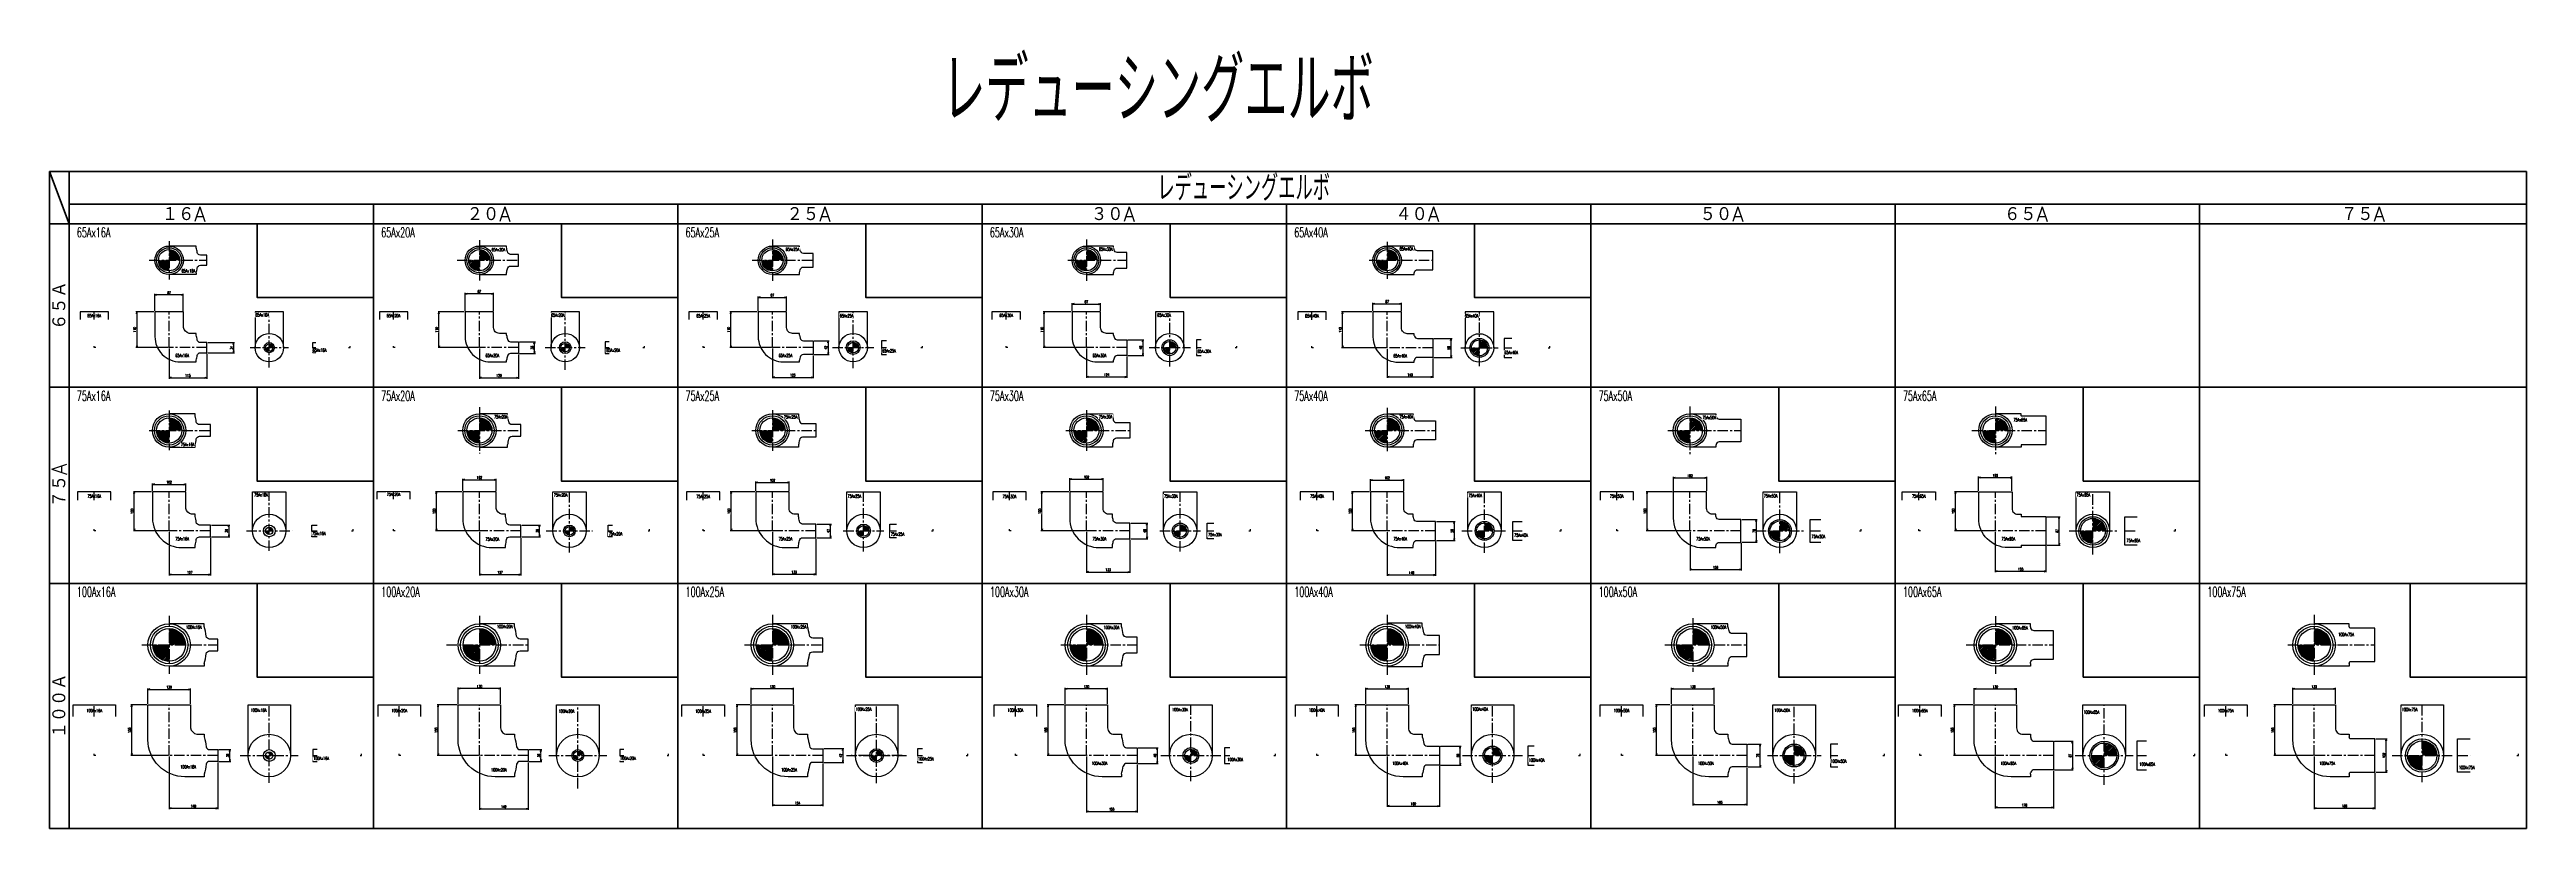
# Model space of a CAD drawing. Header units: millimetres. Extents: x 1711 to 90196, y -23291 to 8516.
# Drawn here: x 42982 to 50559, y -402 to 1981 of the extents above; entities that cross this region are included whole.
import ezdxf

# ---------------------------------------------------------------- set-up
doc = ezdxf.new("R2010")
doc.units = ezdxf.units.MM
doc.header["$PDMODE"] = 35
doc.linetypes.add('CENTER', pattern=[50.8, 31.75, -6.35, 6.35, -6.35])
for name, color, linetype in [('CEN', 2, 'CENTER'), ('TEXT', 7, 'Continuous'), ('寸法', 2, 'Continuous'), ('配管-CVP', 4, 'Continuous'), ('＃配管（PVC)', 21, 'Continuous')]:
    doc.layers.add(name, color=color, linetype=linetype)
doc.layers.add('line', color=153, linetype='Continuous', lineweight=50)
doc.styles.add('kpk', font='romans.shx', dxfattribs={"width": 0.7, "bigfont": 'extfont2.shx'})
doc.styles.get("Standard").update_dxf_attribs({"font": 'romans.shx', "bigfont": 'extfont.shx'})
doc.dimstyles.new('KPK-3', dxfattribs={"dimscale": 3, "dimtxt": 2.5, "dimasz": 2, "dimexe": 1, "dimexo": 1, "dimgap": 1, "dimtad": 3, "dimdec": 1, "dimdsep": 46, "dimtxsty": 'kpk', "dimblk": 'OPEN', "dimcen": 2.5, "dimclrd": 2, "dimclre": 2, "dimclrt": 4, "dimadec": 1, "dimazin": 2, "dimtfac": 1, "dimtdec": 1, "dimtmove": 0, "dimatfit": 2, "dimldrblk": 'OPEN', "dimfxl": 0, "dimlwd": -1, "dimlwe": -1, "dimarcsym": 0})

# ---------------------------------------------------------------- blocks, each defined once
blk = doc.blocks.new('_Open')
at = {"color": 0, "linetype": 'ByBlock', "lineweight": -2}
for p, q in [((-1, 0.2), (0, 0)), ((-1, -0.2), (0, 0)), ((0, 0), (-1, 0))]:
    blk.add_line(p, q, dxfattribs=at)
blk = doc.blocks.new('*D2883')
at = {"layer": 'Defpoints', "color": 0, "transparency": 16777216}
for p in [(43347.8, 1068.9), (43462.8, 1053.4), (43462.8, 977)]:
    blk.add_point(p, dxfattribs=at)
at = {"layer": '寸法', "color": 2, "transparency": 16777216}
for p, q in [((43347.8, 1065.9), (43347.8, 974)), ((43462.8, 1050.4), (43462.8, 974)), ((43353.8, 977), (43456.8, 977))]:
    blk.add_line(p, q, dxfattribs=at)
at = {"layer": '寸法', "color": 2, "transparency": 16777216, "xscale": 6, "yscale": 6, "zscale": 6, "rotation": 180}
blk.add_blockref('_Open', (43347.8, 977), dxfattribs=at)
at = {"layer": '寸法', "color": 2, "transparency": 16777216, "xscale": 6, "yscale": 6, "zscale": 6}
blk.add_blockref('_Open', (43462.8, 977), dxfattribs=at)
at = {"layer": '寸法', "color": 4, "transparency": 16777216, "insert": (43405.3, 983.8), "char_height": 7.5, "attachment_point": 5, "style": 'kpk', "bg_fill": 3, "box_fill_scale": 1.1, "bg_fill_color": 256, "bg_fill_true_color": 13158600, "bg_fill_transparency": 0}
blk.add_mtext('115', dxfattribs=at)
blk = doc.blocks.new('*D2884')
at = {"layer": 'Defpoints', "color": 0, "transparency": 16777216}
for p in [(43462.8, 1084.4), (43462.8, 1053.4)]:
    blk.add_point(p, dxfattribs=at)
at = {"layer": '寸法', "color": 2, "transparency": 16777216}
for p, q in [((43465.8, 1084.4), (43548, 1084.4)), ((43545, 1078.4), (43545, 1059.4)), ((43465.8, 1053.4), (43548, 1053.4))]:
    blk.add_line(p, q, dxfattribs=at)
at = {"layer": '寸法', "color": 2, "transparency": 16777216, "xscale": 6, "yscale": 6, "zscale": 6}
for p, rotation in [((43545, 1084.4), 90), ((43545, 1053.4), 270)]:
    blk.add_blockref('_Open', p, dxfattribs=dict(at, rotation=rotation))
at = {"layer": '寸法', "color": 4, "transparency": 16777216, "insert": (43538.2, 1068.9), "char_height": 7.5, "attachment_point": 5, "rotation": 90, "style": 'kpk', "bg_fill": 3, "box_fill_scale": 1.1, "bg_fill_color": 256, "bg_fill_true_color": 13158600, "bg_fill_transparency": 0}
blk.add_mtext('31', dxfattribs=at)
at = {"layer": 'Defpoints', "color": 0, "transparency": 16777216}
blk.add_point((43545, 1053.4), dxfattribs=at)
blk = doc.blocks.new('*D2885')
at = {"layer": 'Defpoints', "color": 0, "transparency": 16777216}
for p in [(43304.3, 1230.5), (43304.3, 1178.9), (43391.3, 1178.9)]:
    blk.add_point(p, dxfattribs=at)
at = {"layer": '寸法', "color": 2, "transparency": 16777216}
for p, q in [((43304.3, 1181.9), (43304.3, 1233.5)), ((43385.3, 1230.5), (43310.3, 1230.5)), ((43391.3, 1181.9), (43391.3, 1233.5))]:
    blk.add_line(p, q, dxfattribs=at)
at = {"layer": '寸法', "color": 2, "transparency": 16777216, "xscale": 6, "yscale": 6, "zscale": 6, "rotation": 180}
blk.add_blockref('_Open', (43304.3, 1230.5), dxfattribs=at)
at = {"layer": '寸法', "color": 2, "transparency": 16777216, "xscale": 6, "yscale": 6, "zscale": 6}
blk.add_blockref('_Open', (43391.3, 1230.5), dxfattribs=at)
at = {"layer": '寸法', "color": 4, "transparency": 16777216, "insert": (43347.8, 1237.3), "char_height": 7.5, "attachment_point": 5, "style": 'kpk', "bg_fill": 3, "box_fill_scale": 1.1, "bg_fill_color": 256, "bg_fill_true_color": 13158600, "bg_fill_transparency": 0}
blk.add_mtext('87', dxfattribs=at)
blk = doc.blocks.new('*D2886')
at = {"layer": 'Defpoints', "color": 0, "transparency": 16777216}
for p in [(43304.3, 1178.9), (43249.1, 1068.9), (43347.8, 1068.9)]:
    blk.add_point(p, dxfattribs=at)
at = {"layer": '寸法', "color": 2, "transparency": 16777216}
for p, q in [((43301.3, 1178.9), (43246.1, 1178.9)), ((43249.1, 1172.9), (43249.1, 1074.9)), ((43344.8, 1068.9), (43246.1, 1068.9))]:
    blk.add_line(p, q, dxfattribs=at)
at = {"layer": '寸法', "color": 2, "transparency": 16777216, "xscale": 6, "yscale": 6, "zscale": 6}
for p, rotation in [((43249.1, 1178.9), 90), ((43249.1, 1068.9), 270)]:
    blk.add_blockref('_Open', p, dxfattribs=dict(at, rotation=rotation))
at = {"layer": '寸法', "color": 4, "transparency": 16777216, "insert": (43242.3, 1123.9), "char_height": 7.5, "attachment_point": 5, "rotation": 90, "style": 'kpk', "bg_fill": 3, "box_fill_scale": 1.1, "bg_fill_color": 256, "bg_fill_true_color": 13158600, "bg_fill_transparency": 0}
blk.add_mtext('110', dxfattribs=at)
blk = doc.blocks.new('*D2887')
at = {"layer": 'Defpoints', "color": 0, "transparency": 16777216}
for p in [(43347.8, 508.2), (43474.8, 490.2), (43474.8, 374.4)]:
    blk.add_point(p, dxfattribs=at)
at = {"layer": '寸法', "color": 2, "transparency": 16777216}
for p, q in [((43347.8, 505.2), (43347.8, 371.4)), ((43474.8, 487.2), (43474.8, 371.4)), ((43353.8, 374.4), (43468.8, 374.4))]:
    blk.add_line(p, q, dxfattribs=at)
at = {"layer": '寸法', "color": 2, "transparency": 16777216, "xscale": 6, "yscale": 6, "zscale": 6, "rotation": 180}
blk.add_blockref('_Open', (43347.8, 374.4), dxfattribs=at)
at = {"layer": '寸法', "color": 2, "transparency": 16777216, "xscale": 6, "yscale": 6, "zscale": 6}
blk.add_blockref('_Open', (43474.8, 374.4), dxfattribs=at)
at = {"layer": '寸法', "color": 4, "transparency": 16777216, "insert": (43411.3, 381.1), "char_height": 7.5, "attachment_point": 5, "style": 'kpk', "bg_fill": 3, "box_fill_scale": 1.1, "bg_fill_color": 256, "bg_fill_true_color": 13158600, "bg_fill_transparency": 0}
blk.add_mtext('127', dxfattribs=at)
blk = doc.blocks.new('*D2888')
at = {"layer": 'Defpoints', "color": 0, "transparency": 16777216}
for p in [(43241.4, 628.2), (43296.8, 628.2), (43347.8, 508.2)]:
    blk.add_point(p, dxfattribs=at)
at = {"layer": '寸法', "color": 2, "transparency": 16777216}
for p, q in [((43293.8, 628.2), (43238.4, 628.2)), ((43241.4, 514.2), (43241.4, 622.2)), ((43344.8, 508.2), (43238.4, 508.2))]:
    blk.add_line(p, q, dxfattribs=at)
at = {"layer": '寸法', "color": 2, "transparency": 16777216, "xscale": 6, "yscale": 6, "zscale": 6}
for p, rotation in [((43241.4, 628.2), 90), ((43241.4, 508.2), 270)]:
    blk.add_blockref('_Open', p, dxfattribs=dict(at, rotation=rotation))
at = {"layer": '寸法', "color": 4, "transparency": 16777216, "insert": (43234.7, 568.2), "char_height": 7.5, "attachment_point": 5, "rotation": 90, "style": 'kpk', "bg_fill": 3, "box_fill_scale": 1.1, "bg_fill_color": 256, "bg_fill_true_color": 13158600, "bg_fill_transparency": 0}
blk.add_mtext('120', dxfattribs=at)
blk = doc.blocks.new('*D2889')
at = {"layer": 'Defpoints', "color": 0, "transparency": 16777216}
for p in [(43296.8, 628.2), (43398.8, 650.6), (43398.8, 628.2)]:
    blk.add_point(p, dxfattribs=at)
at = {"layer": '寸法', "color": 2, "transparency": 16777216}
for p, q in [((43296.8, 631.2), (43296.8, 653.6)), ((43302.8, 650.6), (43392.8, 650.6)), ((43398.8, 631.2), (43398.8, 653.6))]:
    blk.add_line(p, q, dxfattribs=at)
at = {"layer": '寸法', "color": 2, "transparency": 16777216, "xscale": 6, "yscale": 6, "zscale": 6, "rotation": 180}
blk.add_blockref('_Open', (43296.8, 650.6), dxfattribs=at)
at = {"layer": '寸法', "color": 2, "transparency": 16777216, "xscale": 6, "yscale": 6, "zscale": 6}
blk.add_blockref('_Open', (43398.8, 650.6), dxfattribs=at)
at = {"layer": '寸法', "color": 4, "transparency": 16777216, "insert": (43347.8, 657.4), "char_height": 7.5, "attachment_point": 5, "style": 'kpk', "bg_fill": 3, "box_fill_scale": 1.1, "bg_fill_color": 256, "bg_fill_true_color": 13158600, "bg_fill_transparency": 0}
blk.add_mtext('102', dxfattribs=at)
blk = doc.blocks.new('*D2890')
at = {"layer": 'Defpoints', "color": 0, "transparency": 16777216}
for p in [(43474.8, 526.2), (43474.8, 490.2)]:
    blk.add_point(p, dxfattribs=at)
at = {"layer": '寸法', "color": 2, "transparency": 16777216}
for p, q in [((43477.8, 526.2), (43533.3, 526.2)), ((43477.8, 490.2), (43533.3, 490.2)), ((43530.3, 520.2), (43530.3, 496.2))]:
    blk.add_line(p, q, dxfattribs=at)
at = {"layer": '寸法', "color": 2, "transparency": 16777216, "xscale": 6, "yscale": 6, "zscale": 6}
for p, rotation in [((43530.3, 526.2), 90), ((43530.3, 490.2), 270)]:
    blk.add_blockref('_Open', p, dxfattribs=dict(at, rotation=rotation))
at = {"layer": '寸法', "color": 4, "transparency": 16777216, "insert": (43523.5, 508.2), "char_height": 7.5, "attachment_point": 5, "rotation": 90, "style": 'kpk', "bg_fill": 3, "box_fill_scale": 1.1, "bg_fill_color": 256, "bg_fill_true_color": 13158600, "bg_fill_transparency": 0}
blk.add_mtext('36', dxfattribs=at)
at = {"layer": 'Defpoints', "color": 0, "transparency": 16777216}
blk.add_point((43530.3, 490.2), dxfattribs=at)
blk = doc.blocks.new('*D2891')
at = {"layer": 'Defpoints', "color": 0, "transparency": 16777216}
for p in [(43347.8, -179.2), (43496.8, -197.2), (43496.8, -340.7)]:
    blk.add_point(p, dxfattribs=at)
at = {"layer": '寸法', "color": 2, "transparency": 16777216}
for p, q in [((43347.8, -182.2), (43347.8, -343.7)), ((43496.8, -200.2), (43496.8, -343.7)), ((43353.8, -340.7), (43490.8, -340.7))]:
    blk.add_line(p, q, dxfattribs=at)
at = {"layer": '寸法', "color": 2, "transparency": 16777216, "xscale": 6, "yscale": 6, "zscale": 6, "rotation": 180}
blk.add_blockref('_Open', (43347.8, -340.7), dxfattribs=at)
at = {"layer": '寸法', "color": 2, "transparency": 16777216, "xscale": 6, "yscale": 6, "zscale": 6}
blk.add_blockref('_Open', (43496.8, -340.7), dxfattribs=at)
at = {"layer": '寸法', "color": 4, "transparency": 16777216, "insert": (43422.3, -334), "char_height": 7.5, "attachment_point": 5, "style": 'kpk', "bg_fill": 3, "box_fill_scale": 1.1, "bg_fill_color": 256, "bg_fill_true_color": 13158600, "bg_fill_transparency": 0}
blk.add_mtext('149', dxfattribs=at)
blk = doc.blocks.new('*D2892')
at = {"layer": 'Defpoints', "color": 0, "transparency": 16777216}
for p in [(43233.3, -24.2), (43282.8, -24.2), (43347.8, -179.2)]:
    blk.add_point(p, dxfattribs=at)
at = {"layer": '寸法', "color": 2, "transparency": 16777216}
for p, q in [((43279.8, -24.2), (43230.3, -24.2)), ((43233.3, -173.2), (43233.3, -30.2)), ((43344.8, -179.2), (43230.3, -179.2))]:
    blk.add_line(p, q, dxfattribs=at)
at = {"layer": '寸法', "color": 2, "transparency": 16777216, "xscale": 6, "yscale": 6, "zscale": 6}
for p, rotation in [((43233.3, -24.2), 90), ((43233.3, -179.2), 270)]:
    blk.add_blockref('_Open', p, dxfattribs=dict(at, rotation=rotation))
at = {"layer": '寸法', "color": 4, "transparency": 16777216, "insert": (43226.5, -101.7), "char_height": 7.5, "attachment_point": 5, "rotation": 90, "style": 'kpk', "bg_fill": 3, "box_fill_scale": 1.1, "bg_fill_color": 256, "bg_fill_true_color": 13158600, "bg_fill_transparency": 0}
blk.add_mtext('155', dxfattribs=at)
blk = doc.blocks.new('*D2893')
at = {"layer": 'Defpoints', "color": 0, "transparency": 16777216}
for p in [(43412.8, 23.2), (43282.8, -24.2), (43412.8, -24.2)]:
    blk.add_point(p, dxfattribs=at)
at = {"layer": '寸法', "color": 2, "transparency": 16777216}
for p, q in [((43282.8, -21.2), (43282.8, 26.2)), ((43288.8, 23.2), (43406.8, 23.2)), ((43412.8, -21.2), (43412.8, 26.2))]:
    blk.add_line(p, q, dxfattribs=at)
at = {"layer": '寸法', "color": 2, "transparency": 16777216, "xscale": 6, "yscale": 6, "zscale": 6, "rotation": 180}
blk.add_blockref('_Open', (43282.8, 23.2), dxfattribs=at)
at = {"layer": '寸法', "color": 2, "transparency": 16777216, "xscale": 6, "yscale": 6, "zscale": 6}
blk.add_blockref('_Open', (43412.8, 23.2), dxfattribs=at)
at = {"layer": '寸法', "color": 4, "transparency": 16777216, "insert": (43347.8, 30), "char_height": 7.5, "attachment_point": 5, "style": 'kpk', "bg_fill": 3, "box_fill_scale": 1.1, "bg_fill_color": 256, "bg_fill_true_color": 13158600, "bg_fill_transparency": 0}
blk.add_mtext('130', dxfattribs=at)
blk = doc.blocks.new('*D2894')
at = {"layer": '寸法', "color": 2, "transparency": 16777216}
for p, q in [((43499.8, -161.2), (43536.5, -161.2)), ((43499.8, -197.2), (43536.5, -197.2)), ((43533.5, -191.2), (43533.5, -167.2))]:
    blk.add_line(p, q, dxfattribs=at)
at = {"layer": '寸法', "color": 2, "transparency": 16777216, "xscale": 6, "yscale": 6, "zscale": 6}
for p, rotation in [((43533.5, -161.2), 90), ((43533.5, -197.2), 270)]:
    blk.add_blockref('_Open', p, dxfattribs=dict(at, rotation=rotation))
at = {"layer": '寸法', "color": 4, "transparency": 16777216, "insert": (43526.7, -179.2), "char_height": 7.5, "attachment_point": 5, "rotation": 90, "style": 'kpk', "bg_fill": 3, "box_fill_scale": 1.1, "bg_fill_color": 256, "bg_fill_true_color": 13158600, "bg_fill_transparency": 0}
blk.add_mtext('36', dxfattribs=at)
at = {"layer": 'Defpoints', "color": 0, "transparency": 16777216}
for p in [(43496.8, -161.2), (43496.8, -197.2), (43533.5, -161.2)]:
    blk.add_point(p, dxfattribs=at)
blk = doc.blocks.new('*D2895')
at = {"layer": 'Defpoints', "color": 0, "transparency": 16777216}
for p in [(44253.4, 1233.8), (44253.4, 1178.9), (44340.4, 1178.9)]:
    blk.add_point(p, dxfattribs=at)
at = {"layer": '寸法', "color": 2, "transparency": 16777216}
for p, q in [((44253.4, 1181.9), (44253.4, 1236.8)), ((44334.4, 1233.8), (44259.4, 1233.8)), ((44340.4, 1181.9), (44340.4, 1236.8))]:
    blk.add_line(p, q, dxfattribs=at)
at = {"layer": '寸法', "color": 2, "transparency": 16777216, "xscale": 6, "yscale": 6, "zscale": 6, "rotation": 180}
blk.add_blockref('_Open', (44253.4, 1233.8), dxfattribs=at)
at = {"layer": '寸法', "color": 2, "transparency": 16777216, "xscale": 6, "yscale": 6, "zscale": 6}
blk.add_blockref('_Open', (44340.4, 1233.8), dxfattribs=at)
at = {"layer": '寸法', "color": 4, "transparency": 16777216, "insert": (44296.9, 1240.6), "char_height": 7.5, "attachment_point": 5, "style": 'kpk', "bg_fill": 3, "box_fill_scale": 1.1, "bg_fill_color": 256, "bg_fill_true_color": 13158600, "bg_fill_transparency": 0}
blk.add_mtext('87', dxfattribs=at)
blk = doc.blocks.new('*D2896')
at = {"layer": 'Defpoints', "color": 0, "transparency": 16777216}
for p in [(44173.4, 1178.9), (44253.4, 1178.9), (44296.9, 1068.9)]:
    blk.add_point(p, dxfattribs=at)
at = {"layer": '寸法', "color": 2, "transparency": 16777216}
for p, q in [((44250.4, 1178.9), (44170.4, 1178.9)), ((44173.4, 1074.9), (44173.4, 1172.9)), ((44293.9, 1068.9), (44170.4, 1068.9))]:
    blk.add_line(p, q, dxfattribs=at)
at = {"layer": '寸法', "color": 2, "transparency": 16777216, "xscale": 6, "yscale": 6, "zscale": 6}
for p, rotation in [((44173.4, 1178.9), 90), ((44173.4, 1068.9), 270)]:
    blk.add_blockref('_Open', p, dxfattribs=dict(at, rotation=rotation))
at = {"layer": '寸法', "color": 4, "transparency": 16777216, "insert": (44166.7, 1123.9), "char_height": 7.5, "attachment_point": 5, "rotation": 90, "style": 'kpk', "bg_fill": 3, "box_fill_scale": 1.1, "bg_fill_color": 256, "bg_fill_true_color": 13158600, "bg_fill_transparency": 0}
blk.add_mtext('110', dxfattribs=at)
blk = doc.blocks.new('*D2897')
at = {"layer": 'Defpoints', "color": 0, "transparency": 16777216}
for p in [(44296.9, 1068.9), (44416.9, 1050.9), (44416.9, 977)]:
    blk.add_point(p, dxfattribs=at)
at = {"layer": '寸法', "color": 2, "transparency": 16777216}
for p, q in [((44296.9, 1065.9), (44296.9, 974)), ((44416.9, 1047.9), (44416.9, 974)), ((44302.9, 977), (44410.9, 977))]:
    blk.add_line(p, q, dxfattribs=at)
at = {"layer": '寸法', "color": 2, "transparency": 16777216, "xscale": 6, "yscale": 6, "zscale": 6, "rotation": 180}
blk.add_blockref('_Open', (44296.9, 977), dxfattribs=at)
at = {"layer": '寸法', "color": 2, "transparency": 16777216, "xscale": 6, "yscale": 6, "zscale": 6}
blk.add_blockref('_Open', (44416.9, 977), dxfattribs=at)
at = {"layer": '寸法', "color": 4, "transparency": 16777216, "insert": (44356.9, 983.7), "char_height": 7.5, "attachment_point": 5, "style": 'kpk', "bg_fill": 3, "box_fill_scale": 1.1, "bg_fill_color": 256, "bg_fill_true_color": 13158600, "bg_fill_transparency": 0}
blk.add_mtext('120', dxfattribs=at)
blk = doc.blocks.new('*D2898')
at = {"layer": '寸法', "color": 2, "transparency": 16777216}
for p, q in [((44419.9, 1086.9), (44468.1, 1086.9)), ((44465.1, 1056.9), (44465.1, 1080.9)), ((44419.9, 1050.9), (44468.1, 1050.9))]:
    blk.add_line(p, q, dxfattribs=at)
at = {"layer": '寸法', "color": 2, "transparency": 16777216, "xscale": 6, "yscale": 6, "zscale": 6}
for p, rotation in [((44465.1, 1086.9), 90), ((44465.1, 1050.9), 270)]:
    blk.add_blockref('_Open', p, dxfattribs=dict(at, rotation=rotation))
at = {"layer": '寸法', "color": 4, "transparency": 16777216, "insert": (44458.3, 1068.9), "char_height": 7.5, "attachment_point": 5, "rotation": 90, "style": 'kpk', "bg_fill": 3, "box_fill_scale": 1.1, "bg_fill_color": 256, "bg_fill_true_color": 13158600, "bg_fill_transparency": 0}
blk.add_mtext('36', dxfattribs=at)
at = {"layer": 'Defpoints', "color": 0, "transparency": 16777216}
for p in [(44416.9, 1086.9), (44465.1, 1086.9), (44416.9, 1050.9)]:
    blk.add_point(p, dxfattribs=at)
blk = doc.blocks.new('*D2899')
at = {"layer": 'Defpoints', "color": 0, "transparency": 16777216}
for p in [(44245.9, 628.2), (44347.9, 664.8), (44347.9, 628.2)]:
    blk.add_point(p, dxfattribs=at)
at = {"layer": '寸法', "color": 2, "transparency": 16777216}
for p, q in [((44245.9, 631.2), (44245.9, 667.8)), ((44251.9, 664.8), (44341.9, 664.8)), ((44347.9, 631.2), (44347.9, 667.8))]:
    blk.add_line(p, q, dxfattribs=at)
at = {"layer": '寸法', "color": 2, "transparency": 16777216, "xscale": 6, "yscale": 6, "zscale": 6, "rotation": 180}
blk.add_blockref('_Open', (44245.9, 664.8), dxfattribs=at)
at = {"layer": '寸法', "color": 2, "transparency": 16777216, "xscale": 6, "yscale": 6, "zscale": 6}
blk.add_blockref('_Open', (44347.9, 664.8), dxfattribs=at)
at = {"layer": '寸法', "color": 4, "transparency": 16777216, "insert": (44296.9, 671.5), "char_height": 7.5, "attachment_point": 5, "style": 'kpk', "bg_fill": 3, "box_fill_scale": 1.1, "bg_fill_color": 256, "bg_fill_true_color": 13158600, "bg_fill_transparency": 0}
blk.add_mtext('102', dxfattribs=at)
blk = doc.blocks.new('*D2900')
at = {"layer": 'Defpoints', "color": 0, "transparency": 16777216}
for p in [(44165.4, 628.2), (44245.9, 628.2), (44296.9, 508.2)]:
    blk.add_point(p, dxfattribs=at)
at = {"layer": '寸法', "color": 2, "transparency": 16777216}
for p, q in [((44242.9, 628.2), (44162.4, 628.2)), ((44165.4, 514.2), (44165.4, 622.2)), ((44293.9, 508.2), (44162.4, 508.2))]:
    blk.add_line(p, q, dxfattribs=at)
at = {"layer": '寸法', "color": 2, "transparency": 16777216, "xscale": 6, "yscale": 6, "zscale": 6}
for p, rotation in [((44165.4, 628.2), 90), ((44165.4, 508.2), 270)]:
    blk.add_blockref('_Open', p, dxfattribs=dict(at, rotation=rotation))
at = {"layer": '寸法', "color": 4, "transparency": 16777216, "insert": (44158.6, 568.2), "char_height": 7.5, "attachment_point": 5, "rotation": 90, "style": 'kpk', "bg_fill": 3, "box_fill_scale": 1.1, "bg_fill_color": 256, "bg_fill_true_color": 13158600, "bg_fill_transparency": 0}
blk.add_mtext('120', dxfattribs=at)
blk = doc.blocks.new('*D2901')
at = {"layer": 'Defpoints', "color": 0, "transparency": 16777216}
for p in [(44423.9, 526.2), (44423.9, 490.2)]:
    blk.add_point(p, dxfattribs=at)
at = {"layer": '寸法', "color": 2, "transparency": 16777216}
for p, q in [((44426.9, 526.2), (44483.8, 526.2)), ((44426.9, 490.2), (44483.8, 490.2)), ((44480.8, 496.2), (44480.8, 520.2))]:
    blk.add_line(p, q, dxfattribs=at)
at = {"layer": '寸法', "color": 2, "transparency": 16777216, "xscale": 6, "yscale": 6, "zscale": 6}
for p, rotation in [((44480.8, 526.2), 90), ((44480.8, 490.2), 270)]:
    blk.add_blockref('_Open', p, dxfattribs=dict(at, rotation=rotation))
at = {"layer": '寸法', "color": 4, "transparency": 16777216, "insert": (44474.1, 508.2), "char_height": 7.5, "attachment_point": 5, "rotation": 90, "style": 'kpk', "bg_fill": 3, "box_fill_scale": 1.1, "bg_fill_color": 256, "bg_fill_true_color": 13158600, "bg_fill_transparency": 0}
blk.add_mtext('36', dxfattribs=at)
at = {"layer": 'Defpoints', "color": 0, "transparency": 16777216}
blk.add_point((44480.8, 526.2), dxfattribs=at)
blk = doc.blocks.new('*D2902')
at = {"layer": 'Defpoints', "color": 0, "transparency": 16777216}
for p in [(44170.8, -24.2), (44231.9, -24.2), (44296.9, -179.2)]:
    blk.add_point(p, dxfattribs=at)
at = {"layer": '寸法', "color": 2, "transparency": 16777216}
for p, q in [((44228.9, -24.2), (44167.8, -24.2)), ((44170.8, -173.2), (44170.8, -30.2)), ((44293.9, -179.2), (44167.8, -179.2))]:
    blk.add_line(p, q, dxfattribs=at)
at = {"layer": '寸法', "color": 2, "transparency": 16777216, "xscale": 6, "yscale": 6, "zscale": 6}
for p, rotation in [((44170.8, -24.2), 90), ((44170.8, -179.2), 270)]:
    blk.add_blockref('_Open', p, dxfattribs=dict(at, rotation=rotation))
at = {"layer": '寸法', "color": 4, "transparency": 16777216, "insert": (44164.1, -101.7), "char_height": 7.5, "attachment_point": 5, "rotation": 90, "style": 'kpk', "bg_fill": 3, "box_fill_scale": 1.1, "bg_fill_color": 256, "bg_fill_true_color": 13158600, "bg_fill_transparency": 0}
blk.add_mtext('155', dxfattribs=at)
blk = doc.blocks.new('*D2903')
at = {"layer": 'Defpoints', "color": 0, "transparency": 16777216}
for p in [(44296.9, -179.2), (44445.9, -197.2), (44445.9, -342.3)]:
    blk.add_point(p, dxfattribs=at)
at = {"layer": '寸法', "color": 2, "transparency": 16777216}
for p, q in [((44296.9, -182.2), (44296.9, -345.3)), ((44445.9, -200.2), (44445.9, -345.3)), ((44302.9, -342.3), (44439.9, -342.3))]:
    blk.add_line(p, q, dxfattribs=at)
at = {"layer": '寸法', "color": 2, "transparency": 16777216, "xscale": 6, "yscale": 6, "zscale": 6, "rotation": 180}
blk.add_blockref('_Open', (44296.9, -342.3), dxfattribs=at)
at = {"layer": '寸法', "color": 2, "transparency": 16777216, "xscale": 6, "yscale": 6, "zscale": 6}
blk.add_blockref('_Open', (44445.9, -342.3), dxfattribs=at)
at = {"layer": '寸法', "color": 4, "transparency": 16777216, "insert": (44371.4, -335.5), "char_height": 7.5, "attachment_point": 5, "style": 'kpk', "bg_fill": 3, "box_fill_scale": 1.1, "bg_fill_color": 256, "bg_fill_true_color": 13158600, "bg_fill_transparency": 0}
blk.add_mtext('149', dxfattribs=at)
blk = doc.blocks.new('*D2904')
at = {"layer": '寸法', "color": 2, "transparency": 16777216}
for p, q in [((44448.9, -161.2), (44488.3, -161.2)), ((44448.9, -197.2), (44488.3, -197.2)), ((44485.3, -191.2), (44485.3, -167.2))]:
    blk.add_line(p, q, dxfattribs=at)
at = {"layer": '寸法', "color": 2, "transparency": 16777216, "xscale": 6, "yscale": 6, "zscale": 6}
for p, rotation in [((44485.3, -161.2), 90), ((44485.3, -197.2), 270)]:
    blk.add_blockref('_Open', p, dxfattribs=dict(at, rotation=rotation))
at = {"layer": '寸法', "color": 4, "transparency": 16777216, "insert": (44478.6, -179.2), "char_height": 7.5, "attachment_point": 5, "rotation": 90, "style": 'kpk', "bg_fill": 3, "box_fill_scale": 1.1, "bg_fill_color": 256, "bg_fill_true_color": 13158600, "bg_fill_transparency": 0}
blk.add_mtext('36', dxfattribs=at)
at = {"layer": 'Defpoints', "color": 0, "transparency": 16777216}
for p in [(44445.9, -161.2), (44445.9, -197.2), (44485.3, -161.2)]:
    blk.add_point(p, dxfattribs=at)
blk = doc.blocks.new('*D2905')
at = {"layer": 'Defpoints', "color": 0, "transparency": 16777216}
for p in [(44231.9, 25.9), (44231.9, -24.2), (44361.9, -24.2)]:
    blk.add_point(p, dxfattribs=at)
at = {"layer": '寸法', "color": 2, "transparency": 16777216}
for p, q in [((44231.9, -21.2), (44231.9, 28.9)), ((44355.9, 25.9), (44237.9, 25.9)), ((44361.9, -21.2), (44361.9, 28.9))]:
    blk.add_line(p, q, dxfattribs=at)
at = {"layer": '寸法', "color": 2, "transparency": 16777216, "xscale": 6, "yscale": 6, "zscale": 6, "rotation": 180}
blk.add_blockref('_Open', (44231.9, 25.9), dxfattribs=at)
at = {"layer": '寸法', "color": 2, "transparency": 16777216, "xscale": 6, "yscale": 6, "zscale": 6}
blk.add_blockref('_Open', (44361.9, 25.9), dxfattribs=at)
at = {"layer": '寸法', "color": 4, "transparency": 16777216, "insert": (44296.9, 32.6), "char_height": 7.5, "attachment_point": 5, "style": 'kpk', "bg_fill": 3, "box_fill_scale": 1.1, "bg_fill_color": 256, "bg_fill_true_color": 13158600, "bg_fill_transparency": 0}
blk.add_mtext('130', dxfattribs=at)
blk = doc.blocks.new('*D2906')
at = {"layer": 'Defpoints', "color": 0, "transparency": 16777216}
for p in [(45193.3, 1068.9), (45318.3, 1047.9), (45318.3, 978.1)]:
    blk.add_point(p, dxfattribs=at)
at = {"layer": '寸法', "color": 2, "transparency": 16777216}
for p, q in [((45193.3, 1065.9), (45193.3, 975.1)), ((45318.3, 1044.9), (45318.3, 975.1)), ((45199.3, 978.1), (45312.3, 978.1))]:
    blk.add_line(p, q, dxfattribs=at)
at = {"layer": '寸法', "color": 2, "transparency": 16777216, "xscale": 6, "yscale": 6, "zscale": 6, "rotation": 180}
blk.add_blockref('_Open', (45193.3, 978.1), dxfattribs=at)
at = {"layer": '寸法', "color": 2, "transparency": 16777216, "xscale": 6, "yscale": 6, "zscale": 6}
blk.add_blockref('_Open', (45318.3, 978.1), dxfattribs=at)
at = {"layer": '寸法', "color": 4, "transparency": 16777216, "insert": (45255.8, 984.8), "char_height": 7.5, "attachment_point": 5, "style": 'kpk', "bg_fill": 3, "box_fill_scale": 1.1, "bg_fill_color": 256, "bg_fill_true_color": 13158600, "bg_fill_transparency": 0}
blk.add_mtext('125', dxfattribs=at)
blk = doc.blocks.new('*D2907')
at = {"layer": 'Defpoints', "color": 0, "transparency": 16777216}
for p in [(45066, 1178.9), (45149.8, 1178.9), (45193.3, 1068.9)]:
    blk.add_point(p, dxfattribs=at)
at = {"layer": '寸法', "color": 2, "transparency": 16777216}
for p, q in [((45146.8, 1178.9), (45063, 1178.9)), ((45066, 1074.9), (45066, 1172.9)), ((45190.3, 1068.9), (45063, 1068.9))]:
    blk.add_line(p, q, dxfattribs=at)
at = {"layer": '寸法', "color": 2, "transparency": 16777216, "xscale": 6, "yscale": 6, "zscale": 6}
for p, rotation in [((45066, 1178.9), 90), ((45066, 1068.9), 270)]:
    blk.add_blockref('_Open', p, dxfattribs=dict(at, rotation=rotation))
at = {"layer": '寸法', "color": 4, "transparency": 16777216, "insert": (45059.3, 1123.9), "char_height": 7.5, "attachment_point": 5, "rotation": 90, "style": 'kpk', "bg_fill": 3, "box_fill_scale": 1.1, "bg_fill_color": 256, "bg_fill_true_color": 13158600, "bg_fill_transparency": 0}
blk.add_mtext('110', dxfattribs=at)
blk = doc.blocks.new('*D2908')
at = {"layer": 'Defpoints', "color": 0, "transparency": 16777216}
for p in [(45236.8, 1222.8), (45149.8, 1178.9), (45236.8, 1178.9)]:
    blk.add_point(p, dxfattribs=at)
at = {"layer": '寸法', "color": 2, "transparency": 16777216}
for p, q in [((45149.8, 1181.9), (45149.8, 1225.8)), ((45155.8, 1222.8), (45230.8, 1222.8)), ((45236.8, 1181.9), (45236.8, 1225.8))]:
    blk.add_line(p, q, dxfattribs=at)
at = {"layer": '寸法', "color": 2, "transparency": 16777216, "xscale": 6, "yscale": 6, "zscale": 6, "rotation": 180}
blk.add_blockref('_Open', (45149.8, 1222.8), dxfattribs=at)
at = {"layer": '寸法', "color": 2, "transparency": 16777216, "xscale": 6, "yscale": 6, "zscale": 6}
blk.add_blockref('_Open', (45236.8, 1222.8), dxfattribs=at)
at = {"layer": '寸法', "color": 4, "transparency": 16777216, "insert": (45193.3, 1229.6), "char_height": 7.5, "attachment_point": 5, "style": 'kpk', "bg_fill": 3, "box_fill_scale": 1.1, "bg_fill_color": 256, "bg_fill_true_color": 13158600, "bg_fill_transparency": 0}
blk.add_mtext('87', dxfattribs=at)
blk = doc.blocks.new('*D2909')
at = {"layer": '寸法', "color": 2, "transparency": 16777216}
for p, q in [((45321.3, 1089.9), (45366.7, 1089.9)), ((45363.7, 1083.9), (45363.7, 1053.9)), ((45321.3, 1047.9), (45366.7, 1047.9))]:
    blk.add_line(p, q, dxfattribs=at)
at = {"layer": '寸法', "color": 2, "transparency": 16777216, "xscale": 6, "yscale": 6, "zscale": 6}
for p, rotation in [((45363.7, 1089.9), 90), ((45363.7, 1047.9), 270)]:
    blk.add_blockref('_Open', p, dxfattribs=dict(at, rotation=rotation))
at = {"layer": '寸法', "color": 4, "transparency": 16777216, "insert": (45356.9, 1068.9), "char_height": 7.5, "attachment_point": 5, "rotation": 90, "style": 'kpk', "bg_fill": 3, "box_fill_scale": 1.1, "bg_fill_color": 256, "bg_fill_true_color": 13158600, "bg_fill_transparency": 0}
blk.add_mtext('42', dxfattribs=at)
at = {"layer": 'Defpoints', "color": 0, "transparency": 16777216}
for p in [(45318.3, 1089.9), (45318.3, 1047.9), (45363.7, 1047.9)]:
    blk.add_point(p, dxfattribs=at)
blk = doc.blocks.new('*D2910')
at = {"layer": 'Defpoints', "color": 0, "transparency": 16777216}
for p in [(45142.3, 628.2), (45244.3, 656.4), (45244.3, 628.2)]:
    blk.add_point(p, dxfattribs=at)
at = {"layer": '寸法', "color": 2, "transparency": 16777216}
for p, q in [((45142.3, 631.2), (45142.3, 659.4)), ((45148.3, 656.4), (45238.3, 656.4)), ((45244.3, 631.2), (45244.3, 659.4))]:
    blk.add_line(p, q, dxfattribs=at)
at = {"layer": '寸法', "color": 2, "transparency": 16777216, "xscale": 6, "yscale": 6, "zscale": 6, "rotation": 180}
blk.add_blockref('_Open', (45142.3, 656.4), dxfattribs=at)
at = {"layer": '寸法', "color": 2, "transparency": 16777216, "xscale": 6, "yscale": 6, "zscale": 6}
blk.add_blockref('_Open', (45244.3, 656.4), dxfattribs=at)
at = {"layer": '寸法', "color": 4, "transparency": 16777216, "insert": (45193.3, 663.1), "char_height": 7.5, "attachment_point": 5, "style": 'kpk', "bg_fill": 3, "box_fill_scale": 1.1, "bg_fill_color": 256, "bg_fill_true_color": 13158600, "bg_fill_transparency": 0}
blk.add_mtext('102', dxfattribs=at)
blk = doc.blocks.new('*D2911')
at = {"layer": '寸法', "color": 2, "transparency": 16777216}
for p, q in [((45329.3, 529.2), (45373.9, 529.2)), ((45329.3, 487.2), (45373.9, 487.2)), ((45370.9, 493.2), (45370.9, 523.2))]:
    blk.add_line(p, q, dxfattribs=at)
at = {"layer": '寸法', "color": 2, "transparency": 16777216, "xscale": 6, "yscale": 6, "zscale": 6}
for p, rotation in [((45370.9, 529.2), 90), ((45370.9, 487.2), 270)]:
    blk.add_blockref('_Open', p, dxfattribs=dict(at, rotation=rotation))
at = {"layer": '寸法', "color": 4, "transparency": 16777216, "insert": (45364.1, 508.2), "char_height": 7.5, "attachment_point": 5, "rotation": 90, "style": 'kpk', "bg_fill": 3, "box_fill_scale": 1.1, "bg_fill_color": 256, "bg_fill_true_color": 13158600, "bg_fill_transparency": 0}
blk.add_mtext('42', dxfattribs=at)
at = {"layer": 'Defpoints', "color": 0, "transparency": 16777216}
for p in [(45326.3, 529.2), (45326.3, 487.2), (45370.9, 529.2)]:
    blk.add_point(p, dxfattribs=at)
blk = doc.blocks.new('*D2912')
at = {"layer": 'Defpoints', "color": 0, "transparency": 16777216}
for p in [(45193.3, 508.2), (45326.3, 487.2), (45326.3, 375.3)]:
    blk.add_point(p, dxfattribs=at)
at = {"layer": '寸法', "color": 2, "transparency": 16777216}
for p, q in [((45193.3, 505.2), (45193.3, 372.3)), ((45326.3, 484.2), (45326.3, 372.3)), ((45199.3, 375.3), (45320.3, 375.3))]:
    blk.add_line(p, q, dxfattribs=at)
at = {"layer": '寸法', "color": 2, "transparency": 16777216, "xscale": 6, "yscale": 6, "zscale": 6, "rotation": 180}
blk.add_blockref('_Open', (45193.3, 375.3), dxfattribs=at)
at = {"layer": '寸法', "color": 2, "transparency": 16777216, "xscale": 6, "yscale": 6, "zscale": 6}
blk.add_blockref('_Open', (45326.3, 375.3), dxfattribs=at)
at = {"layer": '寸法', "color": 4, "transparency": 16777216, "insert": (45259.8, 382), "char_height": 7.5, "attachment_point": 5, "style": 'kpk', "bg_fill": 3, "box_fill_scale": 1.1, "bg_fill_color": 256, "bg_fill_true_color": 13158600, "bg_fill_transparency": 0}
blk.add_mtext('133', dxfattribs=at)
blk = doc.blocks.new('*D2913')
at = {"layer": 'Defpoints', "color": 0, "transparency": 16777216}
for p in [(45067.5, 628.2), (45142.3, 628.2), (45193.3, 508.2)]:
    blk.add_point(p, dxfattribs=at)
at = {"layer": '寸法', "color": 2, "transparency": 16777216}
for p, q in [((45139.3, 628.2), (45064.5, 628.2)), ((45067.5, 514.2), (45067.5, 622.2)), ((45190.3, 508.2), (45064.5, 508.2))]:
    blk.add_line(p, q, dxfattribs=at)
at = {"layer": '寸法', "color": 2, "transparency": 16777216, "xscale": 6, "yscale": 6, "zscale": 6}
for p, rotation in [((45067.5, 628.2), 90), ((45067.5, 508.2), 270)]:
    blk.add_blockref('_Open', p, dxfattribs=dict(at, rotation=rotation))
at = {"layer": '寸法', "color": 4, "transparency": 16777216, "insert": (45060.8, 568.2), "char_height": 7.5, "attachment_point": 5, "rotation": 90, "style": 'kpk', "bg_fill": 3, "box_fill_scale": 1.1, "bg_fill_color": 256, "bg_fill_true_color": 13158600, "bg_fill_transparency": 0}
blk.add_mtext('120', dxfattribs=at)
blk = doc.blocks.new('*D2914')
at = {"layer": 'Defpoints', "color": 0, "transparency": 16777216}
for p in [(45128.3, 24.8), (45128.3, -24.2), (45258.3, -24.2)]:
    blk.add_point(p, dxfattribs=at)
at = {"layer": '寸法', "color": 2, "transparency": 16777216}
for p, q in [((45128.3, -21.2), (45128.3, 27.8)), ((45252.3, 24.8), (45134.3, 24.8)), ((45258.3, -21.2), (45258.3, 27.8))]:
    blk.add_line(p, q, dxfattribs=at)
at = {"layer": '寸法', "color": 2, "transparency": 16777216, "xscale": 6, "yscale": 6, "zscale": 6, "rotation": 180}
blk.add_blockref('_Open', (45128.3, 24.8), dxfattribs=at)
at = {"layer": '寸法', "color": 2, "transparency": 16777216, "xscale": 6, "yscale": 6, "zscale": 6}
blk.add_blockref('_Open', (45258.3, 24.8), dxfattribs=at)
at = {"layer": '寸法', "color": 4, "transparency": 16777216, "insert": (45193.3, 31.5), "char_height": 7.5, "attachment_point": 5, "style": 'kpk', "bg_fill": 3, "box_fill_scale": 1.1, "bg_fill_color": 256, "bg_fill_true_color": 13158600, "bg_fill_transparency": 0}
blk.add_mtext('130', dxfattribs=at)
blk = doc.blocks.new('*D2915')
at = {"layer": 'Defpoints', "color": 0, "transparency": 16777216}
for p in [(45347.3, -158.2), (45347.3, -200.2)]:
    blk.add_point(p, dxfattribs=at)
at = {"layer": '寸法', "color": 2, "transparency": 16777216}
for p, q in [((45350.3, -158.2), (45411.9, -158.2)), ((45350.3, -200.2), (45411.9, -200.2)), ((45408.9, -164.2), (45408.9, -194.2))]:
    blk.add_line(p, q, dxfattribs=at)
at = {"layer": '寸法', "color": 2, "transparency": 16777216, "xscale": 6, "yscale": 6, "zscale": 6}
for p, rotation in [((45408.9, -158.2), 90), ((45408.9, -200.2), 270)]:
    blk.add_blockref('_Open', p, dxfattribs=dict(at, rotation=rotation))
at = {"layer": '寸法', "color": 4, "transparency": 16777216, "insert": (45402.2, -179.2), "char_height": 7.5, "attachment_point": 5, "rotation": 90, "style": 'kpk', "bg_fill": 3, "box_fill_scale": 1.1, "bg_fill_color": 256, "bg_fill_true_color": 13158600, "bg_fill_transparency": 0}
blk.add_mtext('42', dxfattribs=at)
at = {"layer": 'Defpoints', "color": 0, "transparency": 16777216}
blk.add_point((45408.9, -200.2), dxfattribs=at)
blk = doc.blocks.new('*D2916')
at = {"layer": 'Defpoints', "color": 0, "transparency": 16777216}
for p in [(45085.4, -24.2), (45128.3, -24.2), (45193.3, -179.2)]:
    blk.add_point(p, dxfattribs=at)
at = {"layer": '寸法', "color": 2, "transparency": 16777216}
for p, q in [((45125.3, -24.2), (45082.4, -24.2)), ((45085.4, -173.2), (45085.4, -30.2)), ((45190.3, -179.2), (45082.4, -179.2))]:
    blk.add_line(p, q, dxfattribs=at)
at = {"layer": '寸法', "color": 2, "transparency": 16777216, "xscale": 6, "yscale": 6, "zscale": 6}
for p, rotation in [((45085.4, -24.2), 90), ((45085.4, -179.2), 270)]:
    blk.add_blockref('_Open', p, dxfattribs=dict(at, rotation=rotation))
at = {"layer": '寸法', "color": 4, "transparency": 16777216, "insert": (45078.6, -101.7), "char_height": 7.5, "attachment_point": 5, "rotation": 90, "style": 'kpk', "bg_fill": 3, "box_fill_scale": 1.1, "bg_fill_color": 256, "bg_fill_true_color": 13158600, "bg_fill_transparency": 0}
blk.add_mtext('155', dxfattribs=at)
blk = doc.blocks.new('*D2917')
at = {"layer": 'Defpoints', "color": 0, "transparency": 16777216}
for p in [(45193.3, -179.2), (45347.3, -200.2), (45347.3, -331.3)]:
    blk.add_point(p, dxfattribs=at)
at = {"layer": '寸法', "color": 2, "transparency": 16777216}
for p, q in [((45193.3, -182.2), (45193.3, -334.3)), ((45347.3, -203.2), (45347.3, -334.3)), ((45199.3, -331.3), (45341.3, -331.3))]:
    blk.add_line(p, q, dxfattribs=at)
at = {"layer": '寸法', "color": 2, "transparency": 16777216, "xscale": 6, "yscale": 6, "zscale": 6, "rotation": 180}
blk.add_blockref('_Open', (45193.3, -331.3), dxfattribs=at)
at = {"layer": '寸法', "color": 2, "transparency": 16777216, "xscale": 6, "yscale": 6, "zscale": 6}
blk.add_blockref('_Open', (45347.3, -331.3), dxfattribs=at)
at = {"layer": '寸法', "color": 4, "transparency": 16777216, "insert": (45270.3, -324.6), "char_height": 7.5, "attachment_point": 5, "style": 'kpk', "bg_fill": 3, "box_fill_scale": 1.1, "bg_fill_color": 256, "bg_fill_true_color": 13158600, "bg_fill_transparency": 0}
blk.add_mtext('154', dxfattribs=at)
blk = doc.blocks.new('*D2918')
at = {"layer": 'Defpoints', "color": 0, "transparency": 16777216}
for p in [(46110.3, 1178.9), (46197.3, 1202.5), (46197.3, 1178.9)]:
    blk.add_point(p, dxfattribs=at)
at = {"layer": '寸法', "color": 2, "transparency": 16777216}
for p, q in [((46110.3, 1181.9), (46110.3, 1205.5)), ((46116.3, 1202.5), (46191.3, 1202.5)), ((46197.3, 1181.9), (46197.3, 1205.5))]:
    blk.add_line(p, q, dxfattribs=at)
at = {"layer": '寸法', "color": 2, "transparency": 16777216, "xscale": 6, "yscale": 6, "zscale": 6, "rotation": 180}
blk.add_blockref('_Open', (46110.3, 1202.5), dxfattribs=at)
at = {"layer": '寸法', "color": 2, "transparency": 16777216, "xscale": 6, "yscale": 6, "zscale": 6}
blk.add_blockref('_Open', (46197.3, 1202.5), dxfattribs=at)
at = {"layer": '寸法', "color": 4, "transparency": 16777216, "insert": (46153.8, 1209.2), "char_height": 7.5, "attachment_point": 5, "style": 'kpk', "bg_fill": 3, "box_fill_scale": 1.1, "bg_fill_color": 256, "bg_fill_true_color": 13158600, "bg_fill_transparency": 0}
blk.add_mtext('87', dxfattribs=at)
blk = doc.blocks.new('*D2919')
at = {"layer": '寸法', "color": 2, "transparency": 16777216}
for p, q in [((46280.8, 1092.9), (46329.5, 1092.9)), ((46326.5, 1086.9), (46326.5, 1050.9)), ((46280.8, 1044.9), (46329.5, 1044.9))]:
    blk.add_line(p, q, dxfattribs=at)
at = {"layer": '寸法', "color": 2, "transparency": 16777216, "xscale": 6, "yscale": 6, "zscale": 6}
for p, rotation in [((46326.5, 1092.9), 90), ((46326.5, 1044.9), 270)]:
    blk.add_blockref('_Open', p, dxfattribs=dict(at, rotation=rotation))
at = {"layer": '寸法', "color": 4, "transparency": 16777216, "insert": (46319.8, 1068.9), "char_height": 7.5, "attachment_point": 5, "rotation": 90, "style": 'kpk', "bg_fill": 3, "box_fill_scale": 1.1, "bg_fill_color": 256, "bg_fill_true_color": 13158600, "bg_fill_transparency": 0}
blk.add_mtext('48', dxfattribs=at)
at = {"layer": 'Defpoints', "color": 0, "transparency": 16777216}
for p in [(46277.8, 1092.9), (46277.8, 1044.9), (46326.5, 1044.9)]:
    blk.add_point(p, dxfattribs=at)
blk = doc.blocks.new('*D2920')
at = {"layer": 'Defpoints', "color": 0, "transparency": 16777216}
for p in [(46024.8, 1178.9), (46110.3, 1178.9), (46153.8, 1068.9)]:
    blk.add_point(p, dxfattribs=at)
at = {"layer": '寸法', "color": 2, "transparency": 16777216}
for p, q in [((46107.3, 1178.9), (46021.8, 1178.9)), ((46024.8, 1074.9), (46024.8, 1172.9)), ((46150.8, 1068.9), (46021.8, 1068.9))]:
    blk.add_line(p, q, dxfattribs=at)
at = {"layer": '寸法', "color": 2, "transparency": 16777216, "xscale": 6, "yscale": 6, "zscale": 6}
for p, rotation in [((46024.8, 1178.9), 90), ((46024.8, 1068.9), 270)]:
    blk.add_blockref('_Open', p, dxfattribs=dict(at, rotation=rotation))
at = {"layer": '寸法', "color": 4, "transparency": 16777216, "insert": (46018.1, 1123.9), "char_height": 7.5, "attachment_point": 5, "rotation": 90, "style": 'kpk', "bg_fill": 3, "box_fill_scale": 1.1, "bg_fill_color": 256, "bg_fill_true_color": 13158600, "bg_fill_transparency": 0}
blk.add_mtext('110', dxfattribs=at)
blk = doc.blocks.new('*D2921')
at = {"layer": 'Defpoints', "color": 0, "transparency": 16777216}
for p in [(46153.8, 1068.9), (46277.8, 1044.9), (46277.8, 979.2)]:
    blk.add_point(p, dxfattribs=at)
at = {"layer": '寸法', "color": 2, "transparency": 16777216}
for p, q in [((46153.8, 1065.9), (46153.8, 976.2)), ((46277.8, 1041.9), (46277.8, 976.2)), ((46159.8, 979.2), (46271.8, 979.2))]:
    blk.add_line(p, q, dxfattribs=at)
at = {"layer": '寸法', "color": 2, "transparency": 16777216, "xscale": 6, "yscale": 6, "zscale": 6, "rotation": 180}
blk.add_blockref('_Open', (46153.8, 979.2), dxfattribs=at)
at = {"layer": '寸法', "color": 2, "transparency": 16777216, "xscale": 6, "yscale": 6, "zscale": 6}
blk.add_blockref('_Open', (46277.8, 979.2), dxfattribs=at)
at = {"layer": '寸法', "color": 4, "transparency": 16777216, "insert": (46215.8, 986), "char_height": 7.5, "attachment_point": 5, "style": 'kpk', "bg_fill": 3, "box_fill_scale": 1.1, "bg_fill_color": 256, "bg_fill_true_color": 13158600, "bg_fill_transparency": 0}
blk.add_mtext('124', dxfattribs=at)
blk = doc.blocks.new('*D2922')
at = {"layer": 'Defpoints', "color": 0, "transparency": 16777216}
for p in [(46102.8, 628.2), (46204.8, 666.3), (46204.8, 628.2)]:
    blk.add_point(p, dxfattribs=at)
at = {"layer": '寸法', "color": 2, "transparency": 16777216}
for p, q in [((46102.8, 631.2), (46102.8, 669.3)), ((46108.8, 666.3), (46198.8, 666.3)), ((46204.8, 631.2), (46204.8, 669.3))]:
    blk.add_line(p, q, dxfattribs=at)
at = {"layer": '寸法', "color": 2, "transparency": 16777216, "xscale": 6, "yscale": 6, "zscale": 6, "rotation": 180}
blk.add_blockref('_Open', (46102.8, 666.3), dxfattribs=at)
at = {"layer": '寸法', "color": 2, "transparency": 16777216, "xscale": 6, "yscale": 6, "zscale": 6}
blk.add_blockref('_Open', (46204.8, 666.3), dxfattribs=at)
at = {"layer": '寸法', "color": 4, "transparency": 16777216, "insert": (46153.8, 673.1), "char_height": 7.5, "attachment_point": 5, "style": 'kpk', "bg_fill": 3, "box_fill_scale": 1.1, "bg_fill_color": 256, "bg_fill_true_color": 13158600, "bg_fill_transparency": 0}
blk.add_mtext('102', dxfattribs=at)
blk = doc.blocks.new('*D2923')
at = {"layer": 'Defpoints', "color": 0, "transparency": 16777216}
for p in [(46286.8, 532.2), (46286.8, 484.2)]:
    blk.add_point(p, dxfattribs=at)
at = {"layer": '寸法', "color": 2, "transparency": 16777216}
for p, q in [((46289.8, 532.2), (46342.2, 532.2)), ((46289.8, 484.2), (46342.2, 484.2)), ((46339.2, 526.2), (46339.2, 490.2))]:
    blk.add_line(p, q, dxfattribs=at)
at = {"layer": '寸法', "color": 2, "transparency": 16777216, "xscale": 6, "yscale": 6, "zscale": 6}
for p, rotation in [((46339.2, 532.2), 90), ((46339.2, 484.2), 270)]:
    blk.add_blockref('_Open', p, dxfattribs=dict(at, rotation=rotation))
at = {"layer": '寸法', "color": 4, "transparency": 16777216, "insert": (46332.5, 508.2), "char_height": 7.5, "attachment_point": 5, "rotation": 90, "style": 'kpk', "bg_fill": 3, "box_fill_scale": 1.1, "bg_fill_color": 256, "bg_fill_true_color": 13158600, "bg_fill_transparency": 0}
blk.add_mtext('48', dxfattribs=at)
at = {"layer": 'Defpoints', "color": 0, "transparency": 16777216}
blk.add_point((46339.2, 484.2), dxfattribs=at)
blk = doc.blocks.new('*D2924')
at = {"layer": 'Defpoints', "color": 0, "transparency": 16777216}
for p in [(46017.9, 628.2), (46102.8, 628.2), (46153.8, 508.2)]:
    blk.add_point(p, dxfattribs=at)
at = {"layer": '寸法', "color": 2, "transparency": 16777216}
for p, q in [((46099.8, 628.2), (46014.9, 628.2)), ((46017.9, 514.2), (46017.9, 622.2)), ((46150.8, 508.2), (46014.9, 508.2))]:
    blk.add_line(p, q, dxfattribs=at)
at = {"layer": '寸法', "color": 2, "transparency": 16777216, "xscale": 6, "yscale": 6, "zscale": 6}
for p, rotation in [((46017.9, 628.2), 90), ((46017.9, 508.2), 270)]:
    blk.add_blockref('_Open', p, dxfattribs=dict(at, rotation=rotation))
at = {"layer": '寸法', "color": 4, "transparency": 16777216, "insert": (46011.2, 568.2), "char_height": 7.5, "attachment_point": 5, "rotation": 90, "style": 'kpk', "bg_fill": 3, "box_fill_scale": 1.1, "bg_fill_color": 256, "bg_fill_true_color": 13158600, "bg_fill_transparency": 0}
blk.add_mtext('120', dxfattribs=at)
blk = doc.blocks.new('*D2925')
at = {"layer": 'Defpoints', "color": 0, "transparency": 16777216}
for p in [(46153.8, 508.2), (46286.8, 484.2), (46286.8, 382.4)]:
    blk.add_point(p, dxfattribs=at)
at = {"layer": '寸法', "color": 2, "transparency": 16777216}
for p, q in [((46153.8, 505.2), (46153.8, 379.4)), ((46286.8, 481.2), (46286.8, 379.4)), ((46159.8, 382.4), (46280.8, 382.4))]:
    blk.add_line(p, q, dxfattribs=at)
at = {"layer": '寸法', "color": 2, "transparency": 16777216, "xscale": 6, "yscale": 6, "zscale": 6, "rotation": 180}
blk.add_blockref('_Open', (46153.8, 382.4), dxfattribs=at)
at = {"layer": '寸法', "color": 2, "transparency": 16777216, "xscale": 6, "yscale": 6, "zscale": 6}
blk.add_blockref('_Open', (46286.8, 382.4), dxfattribs=at)
at = {"layer": '寸法', "color": 4, "transparency": 16777216, "insert": (46220.3, 389.2), "char_height": 7.5, "attachment_point": 5, "style": 'kpk', "bg_fill": 3, "box_fill_scale": 1.1, "bg_fill_color": 256, "bg_fill_true_color": 13158600, "bg_fill_transparency": 0}
blk.add_mtext('133', dxfattribs=at)
blk = doc.blocks.new('*D2926')
at = {"layer": 'Defpoints', "color": 0, "transparency": 16777216}
for p in [(46088.8, 25), (46088.8, -24.2), (46218.8, -24.2)]:
    blk.add_point(p, dxfattribs=at)
at = {"layer": '寸法', "color": 2, "transparency": 16777216}
for p, q in [((46088.8, -21.2), (46088.8, 28)), ((46212.8, 25), (46094.8, 25)), ((46218.8, -21.2), (46218.8, 28))]:
    blk.add_line(p, q, dxfattribs=at)
at = {"layer": '寸法', "color": 2, "transparency": 16777216, "xscale": 6, "yscale": 6, "zscale": 6, "rotation": 180}
blk.add_blockref('_Open', (46088.8, 25), dxfattribs=at)
at = {"layer": '寸法', "color": 2, "transparency": 16777216, "xscale": 6, "yscale": 6, "zscale": 6}
blk.add_blockref('_Open', (46218.8, 25), dxfattribs=at)
at = {"layer": '寸法', "color": 4, "transparency": 16777216, "insert": (46153.8, 31.7), "char_height": 7.5, "attachment_point": 5, "style": 'kpk', "bg_fill": 3, "box_fill_scale": 1.1, "bg_fill_color": 256, "bg_fill_true_color": 13158600, "bg_fill_transparency": 0}
blk.add_mtext('130', dxfattribs=at)
blk = doc.blocks.new('*D2927')
at = {"layer": 'Defpoints', "color": 0, "transparency": 16777216}
for p in [(46308.8, -155.2), (46308.8, -203.2)]:
    blk.add_point(p, dxfattribs=at)
at = {"layer": '寸法', "color": 2, "transparency": 16777216}
for p, q in [((46311.8, -155.2), (46373.6, -155.2)), ((46311.8, -203.2), (46373.6, -203.2)), ((46370.6, -161.2), (46370.6, -197.2))]:
    blk.add_line(p, q, dxfattribs=at)
at = {"layer": '寸法', "color": 2, "transparency": 16777216, "xscale": 6, "yscale": 6, "zscale": 6}
for p, rotation in [((46370.6, -155.2), 90), ((46370.6, -203.2), 270)]:
    blk.add_blockref('_Open', p, dxfattribs=dict(at, rotation=rotation))
at = {"layer": '寸法', "color": 4, "transparency": 16777216, "insert": (46363.8, -179.2), "char_height": 7.5, "attachment_point": 5, "rotation": 90, "style": 'kpk', "bg_fill": 3, "box_fill_scale": 1.1, "bg_fill_color": 256, "bg_fill_true_color": 13158600, "bg_fill_transparency": 0}
blk.add_mtext('48', dxfattribs=at)
at = {"layer": 'Defpoints', "color": 0, "transparency": 16777216}
blk.add_point((46370.6, -203.2), dxfattribs=at)
blk = doc.blocks.new('*D2928')
at = {"layer": 'Defpoints', "color": 0, "transparency": 16777216}
for p in [(46153.8, -179.2), (46308.8, -203.2), (46308.8, -350.2)]:
    blk.add_point(p, dxfattribs=at)
at = {"layer": '寸法', "color": 2, "transparency": 16777216}
for p, q in [((46153.8, -182.2), (46153.8, -353.2)), ((46308.8, -206.2), (46308.8, -353.2)), ((46159.8, -350.2), (46302.8, -350.2))]:
    blk.add_line(p, q, dxfattribs=at)
at = {"layer": '寸法', "color": 2, "transparency": 16777216, "xscale": 6, "yscale": 6, "zscale": 6, "rotation": 180}
blk.add_blockref('_Open', (46153.8, -350.2), dxfattribs=at)
at = {"layer": '寸法', "color": 2, "transparency": 16777216, "xscale": 6, "yscale": 6, "zscale": 6}
blk.add_blockref('_Open', (46308.8, -350.2), dxfattribs=at)
at = {"layer": '寸法', "color": 4, "transparency": 16777216, "insert": (46231.3, -343.5), "char_height": 7.5, "attachment_point": 5, "style": 'kpk', "bg_fill": 3, "box_fill_scale": 1.1, "bg_fill_color": 256, "bg_fill_true_color": 13158600, "bg_fill_transparency": 0}
blk.add_mtext('155', dxfattribs=at)
blk = doc.blocks.new('*D2929')
at = {"layer": 'Defpoints', "color": 0, "transparency": 16777216}
for p in [(46036.7, -24.2), (46088.8, -24.2), (46153.8, -179.2)]:
    blk.add_point(p, dxfattribs=at)
at = {"layer": '寸法', "color": 2, "transparency": 16777216}
for p, q in [((46085.8, -24.2), (46033.7, -24.2)), ((46036.7, -173.2), (46036.7, -30.2)), ((46150.8, -179.2), (46033.7, -179.2))]:
    blk.add_line(p, q, dxfattribs=at)
at = {"layer": '寸法', "color": 2, "transparency": 16777216, "xscale": 6, "yscale": 6, "zscale": 6}
for p, rotation in [((46036.7, -24.2), 90), ((46036.7, -179.2), 270)]:
    blk.add_blockref('_Open', p, dxfattribs=dict(at, rotation=rotation))
at = {"layer": '寸法', "color": 4, "transparency": 16777216, "insert": (46029.9, -101.7), "char_height": 7.5, "attachment_point": 5, "rotation": 90, "style": 'kpk', "bg_fill": 3, "box_fill_scale": 1.1, "bg_fill_color": 256, "bg_fill_true_color": 13158600, "bg_fill_transparency": 0}
blk.add_mtext('155', dxfattribs=at)
blk = doc.blocks.new('*D2930')
at = {"layer": 'Defpoints', "color": 0, "transparency": 16777216}
for p in [(47030.4, 1178.1), (47117.4, 1203.2), (47117.4, 1178.1)]:
    blk.add_point(p, dxfattribs=at)
at = {"layer": '寸法', "color": 2, "transparency": 16777216}
for p, q in [((47030.4, 1181.1), (47030.4, 1206.2)), ((47036.4, 1203.2), (47111.4, 1203.2)), ((47117.4, 1181.1), (47117.4, 1206.2))]:
    blk.add_line(p, q, dxfattribs=at)
at = {"layer": '寸法', "color": 2, "transparency": 16777216, "xscale": 6, "yscale": 6, "zscale": 6, "rotation": 180}
blk.add_blockref('_Open', (47030.4, 1203.2), dxfattribs=at)
at = {"layer": '寸法', "color": 2, "transparency": 16777216, "xscale": 6, "yscale": 6, "zscale": 6}
blk.add_blockref('_Open', (47117.4, 1203.2), dxfattribs=at)
at = {"layer": '寸法', "color": 4, "transparency": 16777216, "insert": (47073.9, 1210), "char_height": 7.5, "attachment_point": 5, "style": 'kpk', "bg_fill": 3, "box_fill_scale": 1.1, "bg_fill_color": 256, "bg_fill_true_color": 13158600, "bg_fill_transparency": 0}
blk.add_mtext('87', dxfattribs=at)
blk = doc.blocks.new('*D2931')
at = {"layer": 'Defpoints', "color": 0, "transparency": 16777216}
for p in [(47213.9, 1097.1), (47213.9, 1039.1)]:
    blk.add_point(p, dxfattribs=at)
at = {"layer": '寸法', "color": 2, "transparency": 16777216}
for p, q in [((47216.9, 1097.1), (47272.3, 1097.1)), ((47269.3, 1045.1), (47269.3, 1091.1)), ((47216.9, 1039.1), (47272.3, 1039.1))]:
    blk.add_line(p, q, dxfattribs=at)
at = {"layer": '寸法', "color": 2, "transparency": 16777216, "xscale": 6, "yscale": 6, "zscale": 6}
for p, rotation in [((47269.3, 1097.1), 90), ((47269.3, 1039.1), 270)]:
    blk.add_blockref('_Open', p, dxfattribs=dict(at, rotation=rotation))
at = {"layer": '寸法', "color": 4, "transparency": 16777216, "insert": (47262.5, 1068.1), "char_height": 7.5, "attachment_point": 5, "rotation": 90, "style": 'kpk', "bg_fill": 3, "box_fill_scale": 1.1, "bg_fill_color": 256, "bg_fill_true_color": 13158600, "bg_fill_transparency": 0}
blk.add_mtext('58', dxfattribs=at)
at = {"layer": 'Defpoints', "color": 0, "transparency": 16777216}
blk.add_point((47269.3, 1097.1), dxfattribs=at)
blk = doc.blocks.new('*D2932')
at = {"layer": 'Defpoints', "color": 0, "transparency": 16777216}
for p in [(46937.6, 1178.1), (47030.4, 1178.1), (47073.9, 1068.1)]:
    blk.add_point(p, dxfattribs=at)
at = {"layer": '寸法', "color": 2, "transparency": 16777216}
for p, q in [((47027.4, 1178.1), (46934.6, 1178.1)), ((46937.6, 1074.1), (46937.6, 1172.1)), ((47070.9, 1068.1), (46934.6, 1068.1))]:
    blk.add_line(p, q, dxfattribs=at)
at = {"layer": '寸法', "color": 2, "transparency": 16777216, "xscale": 6, "yscale": 6, "zscale": 6}
for p, rotation in [((46937.6, 1178.1), 90), ((46937.6, 1068.1), 270)]:
    blk.add_blockref('_Open', p, dxfattribs=dict(at, rotation=rotation))
at = {"layer": '寸法', "color": 4, "transparency": 16777216, "insert": (46930.9, 1123.1), "char_height": 7.5, "attachment_point": 5, "rotation": 90, "style": 'kpk', "bg_fill": 3, "box_fill_scale": 1.1, "bg_fill_color": 256, "bg_fill_true_color": 13158600, "bg_fill_transparency": 0}
blk.add_mtext('110', dxfattribs=at)
blk = doc.blocks.new('*D2933')
at = {"layer": 'Defpoints', "color": 0, "transparency": 16777216}
for p in [(47073.9, 1068.1), (47213.9, 1039.1), (47213.9, 979.2)]:
    blk.add_point(p, dxfattribs=at)
at = {"layer": '寸法', "color": 2, "transparency": 16777216}
for p, q in [((47073.9, 1065.1), (47073.9, 976.2)), ((47213.9, 1036.1), (47213.9, 976.2)), ((47079.9, 979.2), (47207.9, 979.2))]:
    blk.add_line(p, q, dxfattribs=at)
at = {"layer": '寸法', "color": 2, "transparency": 16777216, "xscale": 6, "yscale": 6, "zscale": 6, "rotation": 180}
blk.add_blockref('_Open', (47073.9, 979.2), dxfattribs=at)
at = {"layer": '寸法', "color": 2, "transparency": 16777216, "xscale": 6, "yscale": 6, "zscale": 6}
blk.add_blockref('_Open', (47213.9, 979.2), dxfattribs=at)
at = {"layer": '寸法', "color": 4, "transparency": 16777216, "insert": (47143.9, 985.9), "char_height": 7.5, "attachment_point": 5, "style": 'kpk', "bg_fill": 3, "box_fill_scale": 1.1, "bg_fill_color": 256, "bg_fill_true_color": 13158600, "bg_fill_transparency": 0}
blk.add_mtext('140', dxfattribs=at)
blk = doc.blocks.new('*D2934')
at = {"layer": 'Defpoints', "color": 0, "transparency": 16777216}
for p in [(47022.9, 628.2), (47124.9, 663.7), (47124.9, 628.2)]:
    blk.add_point(p, dxfattribs=at)
at = {"layer": '寸法', "color": 2, "transparency": 16777216}
for p, q in [((47022.9, 631.2), (47022.9, 666.7)), ((47028.9, 663.7), (47118.9, 663.7)), ((47124.9, 631.2), (47124.9, 666.7))]:
    blk.add_line(p, q, dxfattribs=at)
at = {"layer": '寸法', "color": 2, "transparency": 16777216, "xscale": 6, "yscale": 6, "zscale": 6, "rotation": 180}
blk.add_blockref('_Open', (47022.9, 663.7), dxfattribs=at)
at = {"layer": '寸法', "color": 2, "transparency": 16777216, "xscale": 6, "yscale": 6, "zscale": 6}
blk.add_blockref('_Open', (47124.9, 663.7), dxfattribs=at)
at = {"layer": '寸法', "color": 4, "transparency": 16777216, "insert": (47073.9, 670.4), "char_height": 7.5, "attachment_point": 5, "style": 'kpk', "bg_fill": 3, "box_fill_scale": 1.1, "bg_fill_color": 256, "bg_fill_true_color": 13158600, "bg_fill_transparency": 0}
blk.add_mtext('102', dxfattribs=at)
blk = doc.blocks.new('*D2935')
at = {"layer": 'Defpoints', "color": 0, "transparency": 16777216}
for p in [(47221.9, 537.2), (47221.9, 479.2)]:
    blk.add_point(p, dxfattribs=at)
at = {"layer": '寸法', "color": 2, "transparency": 16777216}
for p, q in [((47224.9, 537.2), (47282, 537.2)), ((47279, 531.2), (47279, 485.2)), ((47224.9, 479.2), (47282, 479.2))]:
    blk.add_line(p, q, dxfattribs=at)
at = {"layer": '寸法', "color": 2, "transparency": 16777216, "xscale": 6, "yscale": 6, "zscale": 6}
for p, rotation in [((47279, 537.2), 90), ((47279, 479.2), 270)]:
    blk.add_blockref('_Open', p, dxfattribs=dict(at, rotation=rotation))
at = {"layer": '寸法', "color": 4, "transparency": 16777216, "insert": (47272.3, 508.2), "char_height": 7.5, "attachment_point": 5, "rotation": 90, "style": 'kpk', "bg_fill": 3, "box_fill_scale": 1.1, "bg_fill_color": 256, "bg_fill_true_color": 13158600, "bg_fill_transparency": 0}
blk.add_mtext('58', dxfattribs=at)
at = {"layer": 'Defpoints', "color": 0, "transparency": 16777216}
blk.add_point((47279, 479.2), dxfattribs=at)
blk = doc.blocks.new('*D2936')
at = {"layer": 'Defpoints', "color": 0, "transparency": 16777216}
for p in [(46967.4, 628.2), (47022.9, 628.2), (47073.9, 508.2)]:
    blk.add_point(p, dxfattribs=at)
at = {"layer": '寸法', "color": 2, "transparency": 16777216}
for p, q in [((47019.9, 628.2), (46964.4, 628.2)), ((46967.4, 514.2), (46967.4, 622.2)), ((47070.9, 508.2), (46964.4, 508.2))]:
    blk.add_line(p, q, dxfattribs=at)
at = {"layer": '寸法', "color": 2, "transparency": 16777216, "xscale": 6, "yscale": 6, "zscale": 6}
for p, rotation in [((46967.4, 628.2), 90), ((46967.4, 508.2), 270)]:
    blk.add_blockref('_Open', p, dxfattribs=dict(at, rotation=rotation))
at = {"layer": '寸法', "color": 4, "transparency": 16777216, "insert": (46960.6, 568.2), "char_height": 7.5, "attachment_point": 5, "rotation": 90, "style": 'kpk', "bg_fill": 3, "box_fill_scale": 1.1, "bg_fill_color": 256, "bg_fill_true_color": 13158600, "bg_fill_transparency": 0}
blk.add_mtext('120', dxfattribs=at)
blk = doc.blocks.new('*D2937')
at = {"layer": 'Defpoints', "color": 0, "transparency": 16777216}
for p in [(47073.9, 508.2), (47221.9, 479.2), (47221.9, 373.3)]:
    blk.add_point(p, dxfattribs=at)
at = {"layer": '寸法', "color": 2, "transparency": 16777216}
for p, q in [((47073.9, 505.2), (47073.9, 370.3)), ((47221.9, 476.2), (47221.9, 370.3)), ((47079.9, 373.3), (47215.9, 373.3))]:
    blk.add_line(p, q, dxfattribs=at)
at = {"layer": '寸法', "color": 2, "transparency": 16777216, "xscale": 6, "yscale": 6, "zscale": 6, "rotation": 180}
blk.add_blockref('_Open', (47073.9, 373.3), dxfattribs=at)
at = {"layer": '寸法', "color": 2, "transparency": 16777216, "xscale": 6, "yscale": 6, "zscale": 6}
blk.add_blockref('_Open', (47221.9, 373.3), dxfattribs=at)
at = {"layer": '寸法', "color": 4, "transparency": 16777216, "insert": (47147.9, 380.1), "char_height": 7.5, "attachment_point": 5, "style": 'kpk', "bg_fill": 3, "box_fill_scale": 1.1, "bg_fill_color": 256, "bg_fill_true_color": 13158600, "bg_fill_transparency": 0}
blk.add_mtext('148', dxfattribs=at)
blk = doc.blocks.new('*D2938')
at = {"layer": 'Defpoints', "color": 0, "transparency": 16777216}
for p in [(47138.9, 25), (47008.9, -24.2), (47138.9, -24.2)]:
    blk.add_point(p, dxfattribs=at)
at = {"layer": '寸法', "color": 2, "transparency": 16777216}
for p, q in [((47008.9, -21.2), (47008.9, 28)), ((47014.9, 25), (47132.9, 25)), ((47138.9, -21.2), (47138.9, 28))]:
    blk.add_line(p, q, dxfattribs=at)
at = {"layer": '寸法', "color": 2, "transparency": 16777216, "xscale": 6, "yscale": 6, "zscale": 6, "rotation": 180}
blk.add_blockref('_Open', (47008.9, 25), dxfattribs=at)
at = {"layer": '寸法', "color": 2, "transparency": 16777216, "xscale": 6, "yscale": 6, "zscale": 6}
blk.add_blockref('_Open', (47138.9, 25), dxfattribs=at)
at = {"layer": '寸法', "color": 4, "transparency": 16777216, "insert": (47073.9, 31.8), "char_height": 7.5, "attachment_point": 5, "style": 'kpk', "bg_fill": 3, "box_fill_scale": 1.1, "bg_fill_color": 256, "bg_fill_true_color": 13158600, "bg_fill_transparency": 0}
blk.add_mtext('130', dxfattribs=at)
blk = doc.blocks.new('*D2939')
at = {"layer": 'Defpoints', "color": 0, "transparency": 16777216}
for p in [(47233.9, -150.2), (47233.9, -208.2)]:
    blk.add_point(p, dxfattribs=at)
at = {"layer": '寸法', "color": 2, "transparency": 16777216}
for p, q in [((47236.9, -150.2), (47300, -150.2)), ((47236.9, -208.2), (47300, -208.2)), ((47297, -202.2), (47297, -156.2))]:
    blk.add_line(p, q, dxfattribs=at)
at = {"layer": '寸法', "color": 2, "transparency": 16777216, "xscale": 6, "yscale": 6, "zscale": 6}
for p, rotation in [((47297, -150.2), 90), ((47297, -208.2), 270)]:
    blk.add_blockref('_Open', p, dxfattribs=dict(at, rotation=rotation))
at = {"layer": '寸法', "color": 4, "transparency": 16777216, "insert": (47290.3, -179.2), "char_height": 7.5, "attachment_point": 5, "rotation": 90, "style": 'kpk', "bg_fill": 3, "box_fill_scale": 1.1, "bg_fill_color": 256, "bg_fill_true_color": 13158600, "bg_fill_transparency": 0}
blk.add_mtext('58', dxfattribs=at)
at = {"layer": 'Defpoints', "color": 0, "transparency": 16777216}
blk.add_point((47297, -150.2), dxfattribs=at)
blk = doc.blocks.new('*D2940')
at = {"layer": 'Defpoints', "color": 0, "transparency": 16777216}
for p in [(47073.9, -179.2), (47233.9, -208.2), (47233.9, -333.7)]:
    blk.add_point(p, dxfattribs=at)
at = {"layer": '寸法', "color": 2, "transparency": 16777216}
for p, q in [((47073.9, -182.2), (47073.9, -336.7)), ((47233.9, -211.2), (47233.9, -336.7)), ((47079.9, -333.7), (47227.9, -333.7))]:
    blk.add_line(p, q, dxfattribs=at)
at = {"layer": '寸法', "color": 2, "transparency": 16777216, "xscale": 6, "yscale": 6, "zscale": 6, "rotation": 180}
blk.add_blockref('_Open', (47073.9, -333.7), dxfattribs=at)
at = {"layer": '寸法', "color": 2, "transparency": 16777216, "xscale": 6, "yscale": 6, "zscale": 6}
blk.add_blockref('_Open', (47233.9, -333.7), dxfattribs=at)
at = {"layer": '寸法', "color": 4, "transparency": 16777216, "insert": (47153.9, -326.9), "char_height": 7.5, "attachment_point": 5, "style": 'kpk', "bg_fill": 3, "box_fill_scale": 1.1, "bg_fill_color": 256, "bg_fill_true_color": 13158600, "bg_fill_transparency": 0}
blk.add_mtext('160', dxfattribs=at)
blk = doc.blocks.new('*D2941')
at = {"layer": 'Defpoints', "color": 0, "transparency": 16777216}
for p in [(46978.1, -24.2), (47008.9, -24.2), (47073.9, -179.2)]:
    blk.add_point(p, dxfattribs=at)
at = {"layer": '寸法', "color": 2, "transparency": 16777216}
for p, q in [((47005.9, -24.2), (46975.1, -24.2)), ((46978.1, -173.2), (46978.1, -30.2)), ((47070.9, -179.2), (46975.1, -179.2))]:
    blk.add_line(p, q, dxfattribs=at)
at = {"layer": '寸法', "color": 2, "transparency": 16777216, "xscale": 6, "yscale": 6, "zscale": 6}
for p, rotation in [((46978.1, -24.2), 90), ((46978.1, -179.2), 270)]:
    blk.add_blockref('_Open', p, dxfattribs=dict(at, rotation=rotation))
at = {"layer": '寸法', "color": 4, "transparency": 16777216, "insert": (46971.4, -101.7), "char_height": 7.5, "attachment_point": 5, "rotation": 90, "style": 'kpk', "bg_fill": 3, "box_fill_scale": 1.1, "bg_fill_color": 256, "bg_fill_true_color": 13158600, "bg_fill_transparency": 0}
blk.add_mtext('155', dxfattribs=at)
blk = doc.blocks.new('*D2942')
at = {"layer": 'Defpoints', "color": 0, "transparency": 16777216}
for p in [(47949.3, 628.2), (48051.3, 670.3), (48051.3, 628.2)]:
    blk.add_point(p, dxfattribs=at)
at = {"layer": '寸法', "color": 2, "transparency": 16777216}
for p, q in [((47949.3, 631.2), (47949.3, 673.3)), ((47955.3, 670.3), (48045.3, 670.3)), ((48051.3, 631.2), (48051.3, 673.3))]:
    blk.add_line(p, q, dxfattribs=at)
at = {"layer": '寸法', "color": 2, "transparency": 16777216, "xscale": 6, "yscale": 6, "zscale": 6, "rotation": 180}
blk.add_blockref('_Open', (47949.3, 670.3), dxfattribs=at)
at = {"layer": '寸法', "color": 2, "transparency": 16777216, "xscale": 6, "yscale": 6, "zscale": 6}
blk.add_blockref('_Open', (48051.3, 670.3), dxfattribs=at)
at = {"layer": '寸法', "color": 4, "transparency": 16777216, "insert": (48000.3, 677), "char_height": 7.5, "attachment_point": 5, "style": 'kpk', "bg_fill": 3, "box_fill_scale": 1.1, "bg_fill_color": 256, "bg_fill_true_color": 13158600, "bg_fill_transparency": 0}
blk.add_mtext('102', dxfattribs=at)
blk = doc.blocks.new('*D2943')
at = {"layer": '寸法', "color": 2, "transparency": 16777216}
for p, q in [((48159.3, 543.2), (48206.2, 543.2)), ((48203.2, 537.2), (48203.2, 479.2)), ((48159.3, 473.2), (48206.2, 473.2))]:
    blk.add_line(p, q, dxfattribs=at)
at = {"layer": '寸法', "color": 2, "transparency": 16777216, "xscale": 6, "yscale": 6, "zscale": 6}
for p, rotation in [((48203.2, 543.2), 90), ((48203.2, 473.2), 270)]:
    blk.add_blockref('_Open', p, dxfattribs=dict(at, rotation=rotation))
at = {"layer": '寸法', "color": 4, "transparency": 16777216, "insert": (48196.5, 508.2), "char_height": 7.5, "attachment_point": 5, "rotation": 90, "style": 'kpk', "bg_fill": 3, "box_fill_scale": 1.1, "bg_fill_color": 256, "bg_fill_true_color": 13158600, "bg_fill_transparency": 0}
blk.add_mtext('70', dxfattribs=at)
at = {"layer": 'Defpoints', "color": 0, "transparency": 16777216}
for p in [(48156.3, 543.2), (48156.3, 473.2), (48203.2, 473.2)]:
    blk.add_point(p, dxfattribs=at)
blk = doc.blocks.new('*D2944')
at = {"layer": 'Defpoints', "color": 0, "transparency": 16777216}
for p in [(48000.3, 508.2), (48156.3, 473.2), (48156.3, 389.9)]:
    blk.add_point(p, dxfattribs=at)
at = {"layer": '寸法', "color": 2, "transparency": 16777216}
for p, q in [((48000.3, 505.2), (48000.3, 386.9)), ((48156.3, 470.2), (48156.3, 386.9)), ((48006.3, 389.9), (48150.3, 389.9))]:
    blk.add_line(p, q, dxfattribs=at)
at = {"layer": '寸法', "color": 2, "transparency": 16777216, "xscale": 6, "yscale": 6, "zscale": 6, "rotation": 180}
blk.add_blockref('_Open', (48000.3, 389.9), dxfattribs=at)
at = {"layer": '寸法', "color": 2, "transparency": 16777216, "xscale": 6, "yscale": 6, "zscale": 6}
blk.add_blockref('_Open', (48156.3, 389.9), dxfattribs=at)
at = {"layer": '寸法', "color": 4, "transparency": 16777216, "insert": (48078.3, 396.6), "char_height": 7.5, "attachment_point": 5, "style": 'kpk', "bg_fill": 3, "box_fill_scale": 1.1, "bg_fill_color": 256, "bg_fill_true_color": 13158600, "bg_fill_transparency": 0}
blk.add_mtext('156', dxfattribs=at)
blk = doc.blocks.new('*D2945')
at = {"layer": 'Defpoints', "color": 0, "transparency": 16777216}
for p in [(47869.5, 628.2), (47949.3, 628.2), (48000.3, 508.2)]:
    blk.add_point(p, dxfattribs=at)
at = {"layer": '寸法', "color": 2, "transparency": 16777216}
for p, q in [((47946.3, 628.2), (47866.5, 628.2)), ((47869.5, 514.2), (47869.5, 622.2)), ((47997.3, 508.2), (47866.5, 508.2))]:
    blk.add_line(p, q, dxfattribs=at)
at = {"layer": '寸法', "color": 2, "transparency": 16777216, "xscale": 6, "yscale": 6, "zscale": 6}
for p, rotation in [((47869.5, 628.2), 90), ((47869.5, 508.2), 270)]:
    blk.add_blockref('_Open', p, dxfattribs=dict(at, rotation=rotation))
at = {"layer": '寸法', "color": 4, "transparency": 16777216, "insert": (47862.7, 568.2), "char_height": 7.5, "attachment_point": 5, "rotation": 90, "style": 'kpk', "bg_fill": 3, "box_fill_scale": 1.1, "bg_fill_color": 256, "bg_fill_true_color": 13158600, "bg_fill_transparency": 0}
blk.add_mtext('120', dxfattribs=at)
blk = doc.blocks.new('*D2946')
at = {"layer": 'Defpoints', "color": 0, "transparency": 16777216}
for p in [(48074, 24.9), (47944, -24.2), (48074, -24.2)]:
    blk.add_point(p, dxfattribs=at)
at = {"layer": '寸法', "color": 2, "transparency": 16777216}
for p, q in [((47944, -21.2), (47944, 27.9)), ((47950, 24.9), (48068, 24.9)), ((48074, -21.2), (48074, 27.9))]:
    blk.add_line(p, q, dxfattribs=at)
at = {"layer": '寸法', "color": 2, "transparency": 16777216, "xscale": 6, "yscale": 6, "zscale": 6, "rotation": 180}
blk.add_blockref('_Open', (47944, 24.9), dxfattribs=at)
at = {"layer": '寸法', "color": 2, "transparency": 16777216, "xscale": 6, "yscale": 6, "zscale": 6}
blk.add_blockref('_Open', (48074, 24.9), dxfattribs=at)
at = {"layer": '寸法', "color": 4, "transparency": 16777216, "insert": (48009, 31.6), "char_height": 7.5, "attachment_point": 5, "style": 'kpk', "bg_fill": 3, "box_fill_scale": 1.1, "bg_fill_color": 256, "bg_fill_true_color": 13158600, "bg_fill_transparency": 0}
blk.add_mtext('130', dxfattribs=at)
blk = doc.blocks.new('*D2947')
at = {"layer": '寸法', "color": 2, "transparency": 16777216}
for p, q in [((48177, -144.2), (48217.6, -144.2)), ((48214.6, -208.2), (48214.6, -150.2)), ((48177, -214.2), (48217.6, -214.2))]:
    blk.add_line(p, q, dxfattribs=at)
at = {"layer": '寸法', "color": 2, "transparency": 16777216, "xscale": 6, "yscale": 6, "zscale": 6}
for p, rotation in [((48214.6, -144.2), 90), ((48214.6, -214.2), 270)]:
    blk.add_blockref('_Open', p, dxfattribs=dict(at, rotation=rotation))
at = {"layer": '寸法', "color": 4, "transparency": 16777216, "insert": (48207.9, -179.2), "char_height": 7.5, "attachment_point": 5, "rotation": 90, "style": 'kpk', "bg_fill": 3, "box_fill_scale": 1.1, "bg_fill_color": 256, "bg_fill_true_color": 13158600, "bg_fill_transparency": 0}
blk.add_mtext('70', dxfattribs=at)
at = {"layer": 'Defpoints', "color": 0, "transparency": 16777216}
for p in [(48174, -144.2), (48214.6, -144.2), (48174, -214.2)]:
    blk.add_point(p, dxfattribs=at)
blk = doc.blocks.new('*D2948')
at = {"layer": 'Defpoints', "color": 0, "transparency": 16777216}
for p in [(47897.7, -24.2), (47942, -24.2), (48009, -179.2)]:
    blk.add_point(p, dxfattribs=at)
at = {"layer": '寸法', "color": 2, "transparency": 16777216}
for p, q in [((47939, -24.2), (47894.7, -24.2)), ((47897.7, -173.2), (47897.7, -30.2)), ((48006, -179.2), (47894.7, -179.2))]:
    blk.add_line(p, q, dxfattribs=at)
at = {"layer": '寸法', "color": 2, "transparency": 16777216, "xscale": 6, "yscale": 6, "zscale": 6}
for p, rotation in [((47897.7, -24.2), 90), ((47897.7, -179.2), 270)]:
    blk.add_blockref('_Open', p, dxfattribs=dict(at, rotation=rotation))
at = {"layer": '寸法', "color": 4, "transparency": 16777216, "insert": (47890.9, -101.7), "char_height": 7.5, "attachment_point": 5, "rotation": 90, "style": 'kpk', "bg_fill": 3, "box_fill_scale": 1.1, "bg_fill_color": 256, "bg_fill_true_color": 13158600, "bg_fill_transparency": 0}
blk.add_mtext('155', dxfattribs=at)
blk = doc.blocks.new('*D2949')
at = {"layer": 'Defpoints', "color": 0, "transparency": 16777216}
for p in [(48009, -179.2), (48174, -214.2), (48174, -329.1)]:
    blk.add_point(p, dxfattribs=at)
at = {"layer": '寸法', "color": 2, "transparency": 16777216}
for p, q in [((48009, -182.2), (48009, -332.1)), ((48174, -217.2), (48174, -332.1)), ((48015, -329.1), (48168, -329.1))]:
    blk.add_line(p, q, dxfattribs=at)
at = {"layer": '寸法', "color": 2, "transparency": 16777216, "xscale": 6, "yscale": 6, "zscale": 6, "rotation": 180}
blk.add_blockref('_Open', (48009, -329.1), dxfattribs=at)
at = {"layer": '寸法', "color": 2, "transparency": 16777216, "xscale": 6, "yscale": 6, "zscale": 6}
blk.add_blockref('_Open', (48174, -329.1), dxfattribs=at)
at = {"layer": '寸法', "color": 4, "transparency": 16777216, "insert": (48091.5, -322.3), "char_height": 7.5, "attachment_point": 5, "style": 'kpk', "bg_fill": 3, "box_fill_scale": 1.1, "bg_fill_color": 256, "bg_fill_true_color": 13158600, "bg_fill_transparency": 0}
blk.add_mtext('165', dxfattribs=at)
blk = doc.blocks.new('*D2950')
at = {"layer": 'Defpoints', "color": 0, "transparency": 16777216}
for p in [(48883.3, 628.2), (48985.3, 671.2), (48985.3, 628.2)]:
    blk.add_point(p, dxfattribs=at)
at = {"layer": '寸法', "color": 2, "transparency": 16777216}
for p, q in [((48883.3, 631.2), (48883.3, 674.2)), ((48889.3, 671.2), (48979.3, 671.2)), ((48985.3, 631.2), (48985.3, 674.2))]:
    blk.add_line(p, q, dxfattribs=at)
at = {"layer": '寸法', "color": 2, "transparency": 16777216, "xscale": 6, "yscale": 6, "zscale": 6, "rotation": 180}
blk.add_blockref('_Open', (48883.3, 671.2), dxfattribs=at)
at = {"layer": '寸法', "color": 2, "transparency": 16777216, "xscale": 6, "yscale": 6, "zscale": 6}
blk.add_blockref('_Open', (48985.3, 671.2), dxfattribs=at)
at = {"layer": '寸法', "color": 4, "transparency": 16777216, "insert": (48934.3, 677.9), "char_height": 7.5, "attachment_point": 5, "style": 'kpk', "bg_fill": 3, "box_fill_scale": 1.1, "bg_fill_color": 256, "bg_fill_true_color": 13158600, "bg_fill_transparency": 0}
blk.add_mtext('102', dxfattribs=at)
blk = doc.blocks.new('*D2951')
at = {"layer": 'Defpoints', "color": 0, "transparency": 16777216}
for p in [(49089.3, 551.7), (49129.5, 551.7), (49089.3, 464.7)]:
    blk.add_point(p, dxfattribs=at)
at = {"layer": '寸法', "color": 2, "transparency": 16777216}
for p, q in [((49092.3, 551.7), (49132.5, 551.7)), ((49129.5, 470.7), (49129.5, 545.7)), ((49092.3, 464.7), (49132.5, 464.7))]:
    blk.add_line(p, q, dxfattribs=at)
at = {"layer": '寸法', "color": 2, "transparency": 16777216, "xscale": 6, "yscale": 6, "zscale": 6}
for p, rotation in [((49129.5, 551.7), 90), ((49129.5, 464.7), 270)]:
    blk.add_blockref('_Open', p, dxfattribs=dict(at, rotation=rotation))
at = {"layer": '寸法', "color": 4, "transparency": 16777216, "insert": (49122.8, 508.2), "char_height": 7.5, "attachment_point": 5, "rotation": 90, "style": 'kpk', "bg_fill": 3, "box_fill_scale": 1.1, "bg_fill_color": 256, "bg_fill_true_color": 13158600, "bg_fill_transparency": 0}
blk.add_mtext('87', dxfattribs=at)
blk = doc.blocks.new('*D2952')
at = {"layer": 'Defpoints', "color": 0, "transparency": 16777216}
for p in [(48934.3, 508.2), (49089.3, 464.7), (49089.3, 384.5)]:
    blk.add_point(p, dxfattribs=at)
at = {"layer": '寸法', "color": 2, "transparency": 16777216}
for p, q in [((48934.3, 505.2), (48934.3, 381.5)), ((49089.3, 461.7), (49089.3, 381.5)), ((48940.3, 384.5), (49083.3, 384.5))]:
    blk.add_line(p, q, dxfattribs=at)
at = {"layer": '寸法', "color": 2, "transparency": 16777216, "xscale": 6, "yscale": 6, "zscale": 6, "rotation": 180}
blk.add_blockref('_Open', (48934.3, 384.5), dxfattribs=at)
at = {"layer": '寸法', "color": 2, "transparency": 16777216, "xscale": 6, "yscale": 6, "zscale": 6}
blk.add_blockref('_Open', (49089.3, 384.5), dxfattribs=at)
at = {"layer": '寸法', "color": 4, "transparency": 16777216, "insert": (49011.8, 391.3), "char_height": 7.5, "attachment_point": 5, "style": 'kpk', "bg_fill": 3, "box_fill_scale": 1.1, "bg_fill_color": 256, "bg_fill_true_color": 13158600, "bg_fill_transparency": 0}
blk.add_mtext('155', dxfattribs=at)
blk = doc.blocks.new('*D2953')
at = {"layer": 'Defpoints', "color": 0, "transparency": 16777216}
for p in [(48812.8, 628.2), (48883.3, 628.2), (48934.3, 508.2)]:
    blk.add_point(p, dxfattribs=at)
at = {"layer": '寸法', "color": 2, "transparency": 16777216}
for p, q in [((48880.3, 628.2), (48809.8, 628.2)), ((48812.8, 514.2), (48812.8, 622.2)), ((48931.3, 508.2), (48809.8, 508.2))]:
    blk.add_line(p, q, dxfattribs=at)
at = {"layer": '寸法', "color": 2, "transparency": 16777216, "xscale": 6, "yscale": 6, "zscale": 6}
for p, rotation in [((48812.8, 628.2), 90), ((48812.8, 508.2), 270)]:
    blk.add_blockref('_Open', p, dxfattribs=dict(at, rotation=rotation))
at = {"layer": '寸法', "color": 4, "transparency": 16777216, "insert": (48806.1, 568.2), "char_height": 7.5, "attachment_point": 5, "rotation": 90, "style": 'kpk', "bg_fill": 3, "box_fill_scale": 1.1, "bg_fill_color": 256, "bg_fill_true_color": 13158600, "bg_fill_transparency": 0}
blk.add_mtext('120', dxfattribs=at)
blk = doc.blocks.new('*D2954')
at = {"layer": 'Defpoints', "color": 0, "transparency": 16777216}
for p in [(48999.3, 24.4), (48869.3, -24.2), (48999.3, -24.2)]:
    blk.add_point(p, dxfattribs=at)
at = {"layer": '寸法', "color": 2, "transparency": 16777216}
for p, q in [((48869.3, -21.2), (48869.3, 27.4)), ((48875.3, 24.4), (48993.3, 24.4)), ((48999.3, -21.2), (48999.3, 27.4))]:
    blk.add_line(p, q, dxfattribs=at)
at = {"layer": '寸法', "color": 2, "transparency": 16777216, "xscale": 6, "yscale": 6, "zscale": 6, "rotation": 180}
blk.add_blockref('_Open', (48869.3, 24.4), dxfattribs=at)
at = {"layer": '寸法', "color": 2, "transparency": 16777216, "xscale": 6, "yscale": 6, "zscale": 6}
blk.add_blockref('_Open', (48999.3, 24.4), dxfattribs=at)
at = {"layer": '寸法', "color": 4, "transparency": 16777216, "insert": (48934.3, 31.1), "char_height": 7.5, "attachment_point": 5, "style": 'kpk', "bg_fill": 3, "box_fill_scale": 1.1, "bg_fill_color": 256, "bg_fill_true_color": 13158600, "bg_fill_transparency": 0}
blk.add_mtext('130', dxfattribs=at)
blk = doc.blocks.new('*D2955')
at = {"layer": 'Defpoints', "color": 0, "transparency": 16777216}
for p in [(49112.3, -135.7), (49112.3, -222.7), (49169.9, -222.7)]:
    blk.add_point(p, dxfattribs=at)
at = {"layer": '寸法', "color": 2, "transparency": 16777216}
for p, q in [((49115.3, -135.7), (49172.9, -135.7)), ((49169.9, -141.7), (49169.9, -216.7)), ((49115.3, -222.7), (49172.9, -222.7))]:
    blk.add_line(p, q, dxfattribs=at)
at = {"layer": '寸法', "color": 2, "transparency": 16777216, "xscale": 6, "yscale": 6, "zscale": 6}
for p, rotation in [((49169.9, -135.7), 90), ((49169.9, -222.7), 270)]:
    blk.add_blockref('_Open', p, dxfattribs=dict(at, rotation=rotation))
at = {"layer": '寸法', "color": 4, "transparency": 16777216, "insert": (49163.2, -179.2), "char_height": 7.5, "attachment_point": 5, "rotation": 90, "style": 'kpk', "bg_fill": 3, "box_fill_scale": 1.1, "bg_fill_color": 256, "bg_fill_true_color": 13158600, "bg_fill_transparency": 0}
blk.add_mtext('87', dxfattribs=at)
blk = doc.blocks.new('*D2956')
at = {"layer": 'Defpoints', "color": 0, "transparency": 16777216}
for p in [(48809.1, -24.2), (48869.3, -24.2), (48934.3, -179.2)]:
    blk.add_point(p, dxfattribs=at)
at = {"layer": '寸法', "color": 2, "transparency": 16777216}
for p, q in [((48866.3, -24.2), (48806.1, -24.2)), ((48809.1, -173.2), (48809.1, -30.2)), ((48931.3, -179.2), (48806.1, -179.2))]:
    blk.add_line(p, q, dxfattribs=at)
at = {"layer": '寸法', "color": 2, "transparency": 16777216, "xscale": 6, "yscale": 6, "zscale": 6}
for p, rotation in [((48809.1, -24.2), 90), ((48809.1, -179.2), 270)]:
    blk.add_blockref('_Open', p, dxfattribs=dict(at, rotation=rotation))
at = {"layer": '寸法', "color": 4, "transparency": 16777216, "insert": (48802.4, -101.7), "char_height": 7.5, "attachment_point": 5, "rotation": 90, "style": 'kpk', "bg_fill": 3, "box_fill_scale": 1.1, "bg_fill_color": 256, "bg_fill_true_color": 13158600, "bg_fill_transparency": 0}
blk.add_mtext('155', dxfattribs=at)
blk = doc.blocks.new('*D2957')
at = {"layer": 'Defpoints', "color": 0, "transparency": 16777216}
for p in [(49974.6, 24.6), (49844.6, -24.2), (49974.6, -24.2)]:
    blk.add_point(p, dxfattribs=at)
at = {"layer": '寸法', "color": 2, "transparency": 16777216}
for p, q in [((49844.6, -21.2), (49844.6, 27.6)), ((49850.6, 24.6), (49968.6, 24.6)), ((49974.6, -21.2), (49974.6, 27.6))]:
    blk.add_line(p, q, dxfattribs=at)
at = {"layer": '寸法', "color": 2, "transparency": 16777216, "xscale": 6, "yscale": 6, "zscale": 6, "rotation": 180}
blk.add_blockref('_Open', (49844.6, 24.6), dxfattribs=at)
at = {"layer": '寸法', "color": 2, "transparency": 16777216, "xscale": 6, "yscale": 6, "zscale": 6}
blk.add_blockref('_Open', (49974.6, 24.6), dxfattribs=at)
at = {"layer": '寸法', "color": 4, "transparency": 16777216, "insert": (49909.6, 31.4), "char_height": 7.5, "attachment_point": 5, "style": 'kpk', "bg_fill": 3, "box_fill_scale": 1.1, "bg_fill_color": 256, "bg_fill_true_color": 13158600, "bg_fill_transparency": 0}
blk.add_mtext('130', dxfattribs=at)
blk = doc.blocks.new('*D2958')
at = {"layer": 'Defpoints', "color": 0, "transparency": 16777216}
for p in [(50095.6, -128.2), (50130.3, -128.2), (50095.6, -230.2)]:
    blk.add_point(p, dxfattribs=at)
at = {"layer": '寸法', "color": 2, "transparency": 16777216}
for p, q in [((50098.6, -128.2), (50133.3, -128.2)), ((50130.3, -224.2), (50130.3, -134.2)), ((50098.6, -230.2), (50133.3, -230.2))]:
    blk.add_line(p, q, dxfattribs=at)
at = {"layer": '寸法', "color": 2, "transparency": 16777216, "xscale": 6, "yscale": 6, "zscale": 6}
for p, rotation in [((50130.3, -128.2), 90), ((50130.3, -230.2), 270)]:
    blk.add_blockref('_Open', p, dxfattribs=dict(at, rotation=rotation))
at = {"layer": '寸法', "color": 4, "transparency": 16777216, "insert": (50123.5, -179.2), "char_height": 7.5, "attachment_point": 5, "rotation": 90, "style": 'kpk', "bg_fill": 3, "box_fill_scale": 1.1, "bg_fill_color": 256, "bg_fill_true_color": 13158600, "bg_fill_transparency": 0}
blk.add_mtext('102', dxfattribs=at)
blk = doc.blocks.new('*D2959')
at = {"layer": 'Defpoints', "color": 0, "transparency": 16777216}
for p in [(49789.3, -24.2), (49844.6, -24.2), (49909.6, -179.2)]:
    blk.add_point(p, dxfattribs=at)
at = {"layer": '寸法', "color": 2, "transparency": 16777216}
for p, q in [((49841.6, -24.2), (49786.3, -24.2)), ((49789.3, -173.2), (49789.3, -30.2)), ((49906.6, -179.2), (49786.3, -179.2))]:
    blk.add_line(p, q, dxfattribs=at)
at = {"layer": '寸法', "color": 2, "transparency": 16777216, "xscale": 6, "yscale": 6, "zscale": 6}
for p, rotation in [((49789.3, -24.2), 90), ((49789.3, -179.2), 270)]:
    blk.add_blockref('_Open', p, dxfattribs=dict(at, rotation=rotation))
at = {"layer": '寸法', "color": 4, "transparency": 16777216, "insert": (49782.6, -101.7), "char_height": 7.5, "attachment_point": 5, "rotation": 90, "style": 'kpk', "bg_fill": 3, "box_fill_scale": 1.1, "bg_fill_color": 256, "bg_fill_true_color": 13158600, "bg_fill_transparency": 0}
blk.add_mtext('155', dxfattribs=at)
blk = doc.blocks.new('*D2960')
at = {"layer": 'Defpoints', "color": 0, "transparency": 16777216}
for p in [(49909.6, -179.2), (50095.6, -230.2), (50095.6, -340.7)]:
    blk.add_point(p, dxfattribs=at)
at = {"layer": '寸法', "color": 2, "transparency": 16777216}
for p, q in [((49909.6, -182.2), (49909.6, -343.7)), ((50095.6, -233.2), (50095.6, -343.7)), ((49915.6, -340.7), (50089.6, -340.7))]:
    blk.add_line(p, q, dxfattribs=at)
at = {"layer": '寸法', "color": 2, "transparency": 16777216, "xscale": 6, "yscale": 6, "zscale": 6, "rotation": 180}
blk.add_blockref('_Open', (49909.6, -340.7), dxfattribs=at)
at = {"layer": '寸法', "color": 2, "transparency": 16777216, "xscale": 6, "yscale": 6, "zscale": 6}
blk.add_blockref('_Open', (50095.6, -340.7), dxfattribs=at)
at = {"layer": '寸法', "color": 4, "transparency": 16777216, "insert": (50002.6, -333.9), "char_height": 7.5, "attachment_point": 5, "style": 'kpk', "bg_fill": 3, "box_fill_scale": 1.1, "bg_fill_color": 256, "bg_fill_true_color": 13158600, "bg_fill_transparency": 0}
blk.add_mtext('186', dxfattribs=at)
blk = doc.blocks.new('*D2302')
at = {"layer": 'Defpoints', "color": 0, "transparency": 16777216}
for p in [(44296.9, 508.2), (44423.9, 490.2), (44423.9, 374.4)]:
    blk.add_point(p, dxfattribs=at)
at = {"layer": '寸法', "color": 2, "transparency": 16777216}
for p, q in [((44296.9, 505.2), (44296.9, 371.4)), ((44423.9, 487.2), (44423.9, 371.4)), ((44302.9, 374.4), (44417.9, 374.4))]:
    blk.add_line(p, q, dxfattribs=at)
at = {"layer": '寸法', "color": 2, "transparency": 16777216, "xscale": 6, "yscale": 6, "zscale": 6, "rotation": 180}
blk.add_blockref('_Open', (44296.9, 374.4), dxfattribs=at)
at = {"layer": '寸法', "color": 2, "transparency": 16777216, "xscale": 6, "yscale": 6, "zscale": 6}
blk.add_blockref('_Open', (44423.9, 374.4), dxfattribs=at)
at = {"layer": '寸法', "color": 4, "transparency": 16777216, "insert": (44360.4, 381.1), "char_height": 7.5, "attachment_point": 5, "style": 'kpk', "bg_fill": 3, "box_fill_scale": 1.1, "bg_fill_color": 256, "bg_fill_true_color": 13158600, "bg_fill_transparency": 0}
blk.add_mtext('127', dxfattribs=at)
blk = doc.blocks.new('*D2297')
at = {"layer": 'Defpoints', "color": 0, "transparency": 16777216}
for p in [(48934.3, -179.2), (49112.3, -222.7), (49112.3, -337.8)]:
    blk.add_point(p, dxfattribs=at)
at = {"layer": '寸法', "color": 2, "transparency": 16777216}
for p, q in [((48934.3, -182.2), (48934.3, -340.8)), ((49112.3, -225.7), (49112.3, -340.8)), ((48940.3, -337.8), (49106.3, -337.8))]:
    blk.add_line(p, q, dxfattribs=at)
at = {"layer": '寸法', "color": 2, "transparency": 16777216, "xscale": 6, "yscale": 6, "zscale": 6, "rotation": 180}
blk.add_blockref('_Open', (48934.3, -337.8), dxfattribs=at)
at = {"layer": '寸法', "color": 2, "transparency": 16777216, "xscale": 6, "yscale": 6, "zscale": 6}
blk.add_blockref('_Open', (49112.3, -337.8), dxfattribs=at)
at = {"layer": '寸法', "color": 4, "transparency": 16777216, "insert": (49023.3, -331), "char_height": 7.5, "attachment_point": 5, "style": 'kpk', "bg_fill": 3, "box_fill_scale": 1.1, "bg_fill_color": 256, "bg_fill_true_color": 13158600, "bg_fill_transparency": 0}
blk.add_mtext('178', dxfattribs=at)
blk = doc.blocks.new('65A×16A-RL-上面')
at = {"layer": '＃配管（PVC)', "linetype": 'ByBlock'}
h = blk.add_hatch(dxfattribs=at)
h.set_pattern_fill('ANSI31', color=252)
h.set_pattern_definition([(45, (-43347.8233, -1336.4357), (-2.24506403, 2.24506403), [])])
h.paths.add_polyline_path([(0, 0), (-32.5, 0, 0.414214), (0, -32.5)])
h.paths.add_polyline_path([(0, 32.5), (0, 0), (32.5, 0, 0.414214)])
at = {"layer": '＃配管（PVC)', "color": 2, "linetype": 'CENTER'}
for p, q in [((-60.6, 0), (115, 0)), ((0, 58.5), (0, -58.5))]:
    blk.add_line(p, q, dxfattribs=at)
at = {"layer": '＃配管（PVC)', "color": 0, "linetype": 'ByBlock'}
for points in [[(83, 38.3), (83, 43.5), (0, 43.5)], [(83, -38.3), (83, -43.5), (0, -43.5)]]:
    blk.add_lwpolyline(points, dxfattribs=at)
blk.add_lwpolyline([(83, -38.1, 0.024194), (86, -23.9, -0.368074), (95.9, -15.5), (115, -15.5), (115, 15.5), (95.9, 15.5, -0.368074), (86, 23.9, 0.024194), (83, 38.1)], format="xyb", dxfattribs=at)
for radius in [43.5, 38.3, 32.5]:
    blk.add_circle((0, 0), radius, dxfattribs=at)
at = {"layer": 'Defpoints', "color": 6, "linetype": 'ByBlock', "insert": (58.8, -32.8), "char_height": 10, "attachment_point": 5, "style": 'kpk', "bg_fill": 3, "box_fill_scale": 1.2, "bg_fill_color": 256, "bg_fill_transparency": 0}
blk.add_mtext('{\\W0.6;65Ax16A}', dxfattribs=at)
blk = doc.blocks.new('65A×16A-RL-正面')
at = {"layer": '＃配管（PVC)', "color": 0, "linetype": 'ByBlock'}
for points in [[(83, 38.3), (83, 43.5), (61.5, 43.5, -0.260027), (43.5, 61.5), (43.5, 110), (-43.5, 110), (-43.5, 33.9, 0.414347), (33.9, -43.5), (83, -43.5), (83, -38.3)], [(83, -38.1, 0.024194), (86, -23.9, -0.368074), (95.9, -15.5), (115, -15.5), (115, 15.5), (95.9, 15.5, -0.368074), (86, 23.9, 0.024194), (83, 38.1)]]:
    blk.add_lwpolyline(points, format="xyb", dxfattribs=at)
at = {"layer": 'Defpoints', "color": 6, "linetype": 'ByBlock', "insert": (39.9, -23.9), "char_height": 10, "attachment_point": 5, "style": 'kpk', "bg_fill": 3, "box_fill_scale": 1.2, "bg_fill_color": 256, "bg_fill_transparency": 0}
blk.add_mtext('{\\W0.6;65Ax16A}', dxfattribs=at)
at = {"layer": '＃配管（PVC)', "color": 2, "linetype": 'CENTER'}
blk.add_lwpolyline([(115, 0), (0, 0), (0, 110)], dxfattribs=at)
blk = doc.blocks.new('65A×16A-RL-半（正面）')
at = {"layer": '＃配管（PVC)', "color": 0, "linetype": 'ByBlock'}
blk.add_lwpolyline([(43.5, 85.75), (43.5, 110), (-43.5, 110), (-43.5, 85.75)], dxfattribs=at)
at = {"layer": '＃配管（PVC)', "color": 2, "linetype": 'CENTER'}
blk.add_lwpolyline([(5, 0), (0, 0), (0, 5)], dxfattribs=at)
at = {"layer": 'Defpoints', "color": 6, "linetype": 'ByBlock', "insert": (0, 97.875), "char_height": 10, "attachment_point": 5, "style": 'kpk', "bg_fill": 3, "box_fill_scale": 1.2, "bg_fill_color": 256, "bg_fill_transparency": 0}
blk.add_mtext('{\\W0.6;65Ax16A}', dxfattribs=at)
at = {"layer": '＃配管（PVC)', "color": 2, "linetype": 'CENTER'}
blk.add_lwpolyline([(0, 85.75), (0, 110)], dxfattribs=at)
blk = doc.blocks.new('65A×16A-RL-側面')
at = {"layer": '＃配管（PVC)', "linetype": 'ByBlock'}
h = blk.add_hatch(dxfattribs=at)
h.set_pattern_fill('ANSI31', color=252)
h.set_pattern_definition([(45, (-43654.228, -1068.943), (-2.24506403, 2.24506403), [])])
h.paths.add_polyline_path([(0, 0), (-11.2, 0, 0.414214), (0, -11.2)])
h.paths.add_polyline_path([(0, 11.2), (0, 0), (11.2, 0, 0.414214)])
at = {"layer": '＃配管（PVC)', "color": 2, "linetype": 'CENTER'}
for p, q in [((0, -60.6), (0, 110)), ((-58.5, 0), (58.5, 0))]:
    blk.add_line(p, q, dxfattribs=at)
at = {"layer": '＃配管（PVC)', "color": 0, "linetype": 'ByBlock'}
blk.add_lwpolyline([(43.5, 0), (43.5, 110), (-43.5, 110), (-43.5, 0)], dxfattribs=at)
for radius in [43.5, 15.5, 11.2]:
    blk.add_circle((0, 0), radius, dxfattribs=at)
at = {"layer": 'Defpoints', "color": 6, "linetype": 'ByBlock', "insert": (-21.7, 100.2), "char_height": 10, "attachment_point": 5, "style": 'kpk', "bg_fill": 3, "box_fill_scale": 1.2, "bg_fill_color": 256, "bg_fill_transparency": 0}
blk.add_mtext('{\\W0.6;65Ax16A}', dxfattribs=at)
blk = doc.blocks.new('65A×16A-RL-半（16A)')
at = {"layer": '＃配管（PVC)', "color": 0, "linetype": 'ByBlock'}
blk.add_lwpolyline([(-105.4, -15.5), (-115, -15.5), (-115, 15.5), (-105.4, 15.5)], dxfattribs=at)
at = {"layer": '＃配管（PVC)', "color": 2, "linetype": 'CENTER'}
blk.add_lwpolyline([(-5, 0), (0, 0), (0, 5)], dxfattribs=at)
at = {"layer": 'Defpoints', "color": 6, "linetype": 'ByBlock', "insert": (-93.6, -7.6), "char_height": 10, "attachment_point": 5, "style": 'kpk', "bg_fill": 3, "box_fill_scale": 1.2, "bg_fill_color": 256, "bg_fill_transparency": 0}
blk.add_mtext('{\\W0.6;65Ax16A}', dxfattribs=at)
at = {"layer": '＃配管（PVC)', "color": 2, "linetype": 'CENTER'}
blk.add_lwpolyline([(-115, 0), (-105.4, 0)], dxfattribs=at)
blk = doc.blocks.new('75A×16A-RL-上面')
at = {"layer": '＃配管（PVC)', "linetype": 'ByBlock'}
h = blk.add_hatch(dxfattribs=at)
h.set_pattern_fill('ANSI31', color=252)
h.set_pattern_definition([(45, (-43347.8233, -815.5712), (-2.24506403, 2.24506403), [])])
h.paths.add_polyline_path([(0, 0), (-38.5, 0, 0.414214), (0, -38.5)])
h.paths.add_polyline_path([(0, 38.5), (0, 0), (38.5, 0, 0.414214)])
at = {"layer": '＃配管（PVC)', "color": 0, "linetype": 'ByBlock'}
blk.add_lwpolyline([(0, -51), (79.5, -51), (79.5, -44.5, 0.025482), (83.1, -26.5, -0.371527), (93, -18), (127, -18), (127, 18), (93, 18, -0.371527), (83.1, 26.5, 0.025482), (79.5, 44.5), (79.5, 51), (0, 51)], format="xyb", dxfattribs=at)
for radius in [51, 44.8, 38.5]:
    blk.add_circle((0, 0), radius, dxfattribs=at)
at = {"layer": 'Defpoints', "color": 6, "linetype": 'ByBlock', "insert": (56.7, -43.3), "char_height": 10, "attachment_point": 5, "style": 'kpk', "bg_fill": 3, "box_fill_scale": 1.2, "bg_fill_color": 256, "bg_fill_transparency": 0}
blk.add_mtext('{\\W0.6;75Ax16A}', dxfattribs=at)
at = {"layer": '＃配管（PVC)', "color": 2, "linetype": 'CENTER'}
for p, q in [((-60.6, 0), (127, 0)), ((0, 60.6), (0, -60.6))]:
    blk.add_line(p, q, dxfattribs=at)
blk = doc.blocks.new('75A×16A-RL-半（正面）')
at = {"layer": '＃配管（PVC)', "color": 0, "linetype": 'ByBlock'}
blk.add_lwpolyline([(51, 94), (51, 120), (-51, 120), (-51, 94)], dxfattribs=at)
at = {"layer": '＃配管（PVC)', "color": 2, "linetype": 'CENTER'}
blk.add_lwpolyline([(5, 0), (0, 0), (0, 5)], dxfattribs=at)
at = {"layer": 'Defpoints', "color": 6, "linetype": 'ByBlock', "insert": (0, 106.6), "char_height": 10, "attachment_point": 5, "style": 'kpk', "bg_fill": 3, "box_fill_scale": 1.2, "bg_fill_color": 256, "bg_fill_transparency": 0}
blk.add_mtext('{\\W0.6;75Ax16A}', dxfattribs=at)
at = {"layer": '＃配管（PVC)', "color": 2, "linetype": 'CENTER'}
blk.add_lwpolyline([(0, 94), (0, 120)], dxfattribs=at)
blk = doc.blocks.new('75A×16A-RL-正面')
at = {"layer": '＃配管（PVC)', "color": 0, "linetype": 'ByBlock'}
blk.add_lwpolyline([(93, -18), (127, -18), (127, 18), (93, 18, -0.371527), (83.1, 26.5, 0.025482), (79.5, 44.5), (79.5, 51), (68.5, 51, -0.2947), (51, 68.5), (51, 120), (-51, 120), (-51, 39, 0.414272), (39, -51), (79.5, -51), (79.5, -44.5, 0.025482), (83.1, -26.5, -0.371527)], format="xyb", close=True, dxfattribs=at)
at = {"layer": '＃配管（PVC)', "color": 6, "linetype": 'ByBlock', "insert": (39.9, -23.9), "char_height": 10, "attachment_point": 5, "style": 'kpk', "bg_fill": 3, "box_fill_scale": 1.2, "bg_fill_color": 256, "bg_fill_transparency": 0}
blk.add_mtext('{\\W0.6;75Ax16A}', dxfattribs=at)
at = {"layer": '＃配管（PVC)', "color": 2, "linetype": 'CENTER'}
blk.add_lwpolyline([(126, 0), (0, 0), (0, 120)], dxfattribs=at)
blk = doc.blocks.new('75A×16A-RL-側面')
at = {"layer": '＃配管（PVC)', "linetype": 'ByBlock'}
h = blk.add_hatch(dxfattribs=at)
h.set_pattern_fill('ANSI31', color=252)
h.set_pattern_definition([(45, (-43654.228, -508.151), (-2.24506403, 2.24506403), [])])
h.paths.add_polyline_path([(0, 0), (-11.2, 0, 0.414214), (0, -11.2)])
h.paths.add_polyline_path([(0, 11.2), (0, 0), (11.2, 0, 0.414214)])
at = {"layer": '＃配管（PVC)', "color": 2, "linetype": 'CENTER'}
for p, q in [((0, -60.6), (0, 120)), ((-70.2, 0), (70.2, 0))]:
    blk.add_line(p, q, dxfattribs=at)
at = {"layer": '＃配管（PVC)', "color": 0, "linetype": 'ByBlock'}
blk.add_lwpolyline([(-51, 0), (-51, 120), (51, 120), (51, 0)], dxfattribs=at)
for radius in [51, 18, 11.2]:
    blk.add_circle((0, 0), radius, dxfattribs=at)
at = {"layer": 'Defpoints', "color": 6, "linetype": 'ByBlock', "insert": (-25.3, 110.4), "char_height": 10, "attachment_point": 5, "style": 'kpk', "bg_fill": 3, "box_fill_scale": 1.2, "bg_fill_color": 256, "bg_fill_transparency": 0}
blk.add_mtext('{\\W0.6;75Ax16A}', dxfattribs=at)
blk = doc.blocks.new('75A×16A-RL-半（16A)')
at = {"layer": '＃配管（PVC)', "color": 0, "linetype": 'ByBlock'}
blk.add_lwpolyline([(-110, -18), (-127, -18), (-127, 18), (-110, 18)], dxfattribs=at)
at = {"layer": '＃配管（PVC)', "color": 2, "linetype": 'CENTER'}
blk.add_lwpolyline([(-5, 0), (0, 0), (0, 5)], dxfattribs=at)
at = {"layer": 'Defpoints', "color": 6, "linetype": 'ByBlock', "insert": (-105.2, -7.9), "char_height": 10, "attachment_point": 5, "style": 'kpk', "bg_fill": 3, "box_fill_scale": 1.2, "bg_fill_color": 256, "bg_fill_transparency": 0}
blk.add_mtext('{\\W0.6;75Ax16A}', dxfattribs=at)
at = {"layer": '＃配管（PVC)', "color": 2, "linetype": 'CENTER'}
blk.add_lwpolyline([(-127, 0), (-110, 0)], dxfattribs=at)
blk = doc.blocks.new('100A×16A-RL-上面')
at = {"layer": '＃配管（PVC)', "linetype": 'ByBlock'}
h = blk.add_hatch(dxfattribs=at)
h.set_pattern_fill('ANSI31', color=252)
h.set_pattern_definition([(45, (-43347.8233, -159.1194), (-2.24506403, 2.24506403), [])])
h.paths.add_polyline_path([(0, 0), (-50, 0, 0.414214), (0, -50)])
h.paths.add_polyline_path([(0, 50), (0, 0), (50, 0, 0.414214)])
at = {"layer": '＃配管（PVC)', "color": 2, "linetype": 'CENTER'}
for p, q in [((0, 88.8), (0, -88.8)), ((-83.8, 0), (149, 0))]:
    blk.add_line(p, q, dxfattribs=at)
at = {"layer": '＃配管（PVC)', "color": 0, "linetype": 'ByBlock'}
for points in [[(107.3, 56.9), (107.3, 65), (0, 65)], [(107.3, -56.9), (107.3, -65), (0, -65)]]:
    blk.add_lwpolyline(points, dxfattribs=at)
blk.add_lwpolyline([(107.2, -56.9, 0.038738), (113.7, -26.7, -0.375405), (123.6, -18), (149, -18), (149, 18), (123.7, 18, -0.375725), (113.7, 26.7, 0.038715), (107.3, 56.9)], format="xyb", dxfattribs=at)
for radius in [65, 57.4, 50]:
    blk.add_circle((0, 0), radius, dxfattribs=at)
at = {"layer": 'Defpoints', "color": 6, "linetype": 'ByBlock', "insert": (75.5, 54.4), "char_height": 10, "attachment_point": 5, "style": 'kpk', "bg_fill": 3, "box_fill_scale": 1.2, "bg_fill_color": 256, "bg_fill_transparency": 0}
blk.add_mtext('{\\W0.6;100Ax16A}', dxfattribs=at)
blk = doc.blocks.new('100A×16A-RL-半（正面）')
at = {"layer": '＃配管（PVC)', "color": 0, "linetype": 'ByBlock'}
for p, q in [((-65, 119.75), (-65, 155)), ((-65, 155), (65, 155)), ((65, 155), (65, 119.75))]:
    blk.add_line(p, q, dxfattribs=at)
at = {"layer": '＃配管（PVC)', "color": 2, "linetype": 'CENTER'}
blk.add_lwpolyline([(5, 0), (0, 0), (0, 5)], dxfattribs=at)
at = {"layer": 'Defpoints', "color": 6, "linetype": 'ByBlock', "insert": (0, 137.375), "char_height": 10, "attachment_point": 5, "style": 'kpk', "bg_fill": 3, "box_fill_scale": 1.2, "bg_fill_color": 256, "bg_fill_transparency": 0}
blk.add_mtext('{\\W0.6;100Ax16A}', dxfattribs=at)
at = {"layer": '＃配管（PVC)', "color": 2, "linetype": 'CENTER'}
blk.add_lwpolyline([(0, 119.75), (0, 155)], dxfattribs=at)
blk = doc.blocks.new('100A×16A-RL-正面')
at = {"layer": '＃配管（PVC)', "color": 0, "linetype": 'ByBlock'}
for points in [[(107.3, -56.9), (107.3, -65), (48.5, -65, -0.414279), (-65, 48.5), (-65, 155), (65, 155), (65, 84.5, 0.271655), (84.5, 65), (107.3, 65), (107.3, 56.9)], [(107.3, 56.9, -0.038715), (113.7, 26.7, 0.375725), (123.7, 18), (149, 18), (149, -18), (123.6, -18, 0.375405), (113.7, -26.7, -0.038738), (107.2, -56.9)]]:
    blk.add_lwpolyline(points, format="xyb", dxfattribs=at)
at = {"layer": 'Defpoints', "color": 6, "linetype": 'ByBlock', "insert": (58.3, -34.7), "char_height": 10, "attachment_point": 5, "style": 'kpk', "bg_fill": 3, "box_fill_scale": 1.2, "bg_fill_color": 256, "bg_fill_transparency": 0}
blk.add_mtext('{\\W0.6;100Ax16A}', dxfattribs=at)
at = {"layer": '＃配管（PVC)', "color": 2, "linetype": 'CENTER'}
blk.add_lwpolyline([(149, 0), (0, 0), (0, 155)], dxfattribs=at)
blk = doc.blocks.new('100A×16A-RL-側面')
at = {"layer": '＃配管（PVC)', "linetype": 'ByBlock'}
h = blk.add_hatch(dxfattribs=at)
h.set_pattern_fill('ANSI31', color=252)
h.set_pattern_definition([(45, (-43654.228, 179.2102), (-2.24506403, 2.24506403), [])])
h.paths.add_polyline_path([(0, 0), (-11.2, 0, 0.414214), (0, -11.2)])
h.paths.add_polyline_path([(0, 11.2), (0, 0), (11.2, 0, 0.414214)])
at = {"layer": '＃配管（PVC)', "color": 2, "linetype": 'CENTER'}
for p, q in [((0, -83.8), (0, 155)), ((-88.8, 0), (88.8, 0))]:
    blk.add_line(p, q, dxfattribs=at)
at = {"layer": '＃配管（PVC)', "color": 0, "linetype": 'ByBlock'}
blk.add_lwpolyline([(-65, 0), (-65, 155), (65, 155), (65, 0)], dxfattribs=at)
for radius in [65, 18, 11.2]:
    blk.add_circle((0, 0), radius, dxfattribs=at)
at = {"layer": 'Defpoints', "color": 6, "linetype": 'ByBlock', "insert": (-32.4, 138.6), "char_height": 10, "attachment_point": 5, "style": 'kpk', "bg_fill": 3, "box_fill_scale": 1.2, "bg_fill_color": 256, "bg_fill_transparency": 0}
blk.add_mtext('{\\W0.6;100Ax16A}', dxfattribs=at)
blk = doc.blocks.new('100A×16A-RL-半（16A)')
at = {"layer": '＃配管（PVC)', "color": 0, "linetype": 'ByBlock'}
blk.add_lwpolyline([(-135.7, 18), (-149, 18), (-149, -18), (-135.7, -18)], dxfattribs=at)
at = {"layer": '＃配管（PVC)', "color": 2, "linetype": 'CENTER'}
blk.add_lwpolyline([(-5, 0), (0, 0), (0, 5)], dxfattribs=at)
at = {"layer": 'Defpoints', "color": 6, "linetype": 'ByBlock', "insert": (-123.7, -8.6), "char_height": 10, "attachment_point": 5, "style": 'kpk', "bg_fill": 3, "box_fill_scale": 1.2, "bg_fill_color": 256, "bg_fill_transparency": 0}
blk.add_mtext('{\\W0.6;100Ax16A}', dxfattribs=at)
at = {"layer": '＃配管（PVC)', "color": 2, "linetype": 'CENTER'}
blk.add_lwpolyline([(-149, 0), (-135.7, 0)], dxfattribs=at)
blk = doc.blocks.new('65A×30A-RT-（側面）')
at = {"layer": '＃配管（PVC)', "linetype": 'ByBlock'}
h = blk.add_hatch(dxfattribs=at)
h.set_pattern_fill('ANSI31', color=252)
h.set_pattern_definition([(45, (-46408.785, -1068.943), (-2.24506403, 2.24506403), [])])
h.paths.add_polyline_path([(0, 0), (-19.3, 0, 0.414214), (0, -19.3)])
h.paths.add_polyline_path([(0, 19.3), (0, 0), (19.3, 0, 0.414214)])
at = {"layer": '＃配管（PVC)', "color": 2, "linetype": 'CENTER'}
for p, q in [((0, -57.2), (0, 110)), ((-63, 0), (63, 0))]:
    blk.add_line(p, q, dxfattribs=at)
at = {"layer": '＃配管（PVC)', "color": 0, "linetype": 'ByBlock'}
blk.add_lwpolyline([(43.5, 0), (43.5, 110), (-43.5, 110), (-43.5, 0)], dxfattribs=at)
for radius in [43.5, 24, 19.3]:
    blk.add_circle((0, 0), radius, dxfattribs=at)
at = {"layer": 'Defpoints', "color": 6, "linetype": 'ByBlock', "insert": (-17.5, 99.8), "char_height": 10, "attachment_point": 5, "style": 'kpk', "bg_fill": 3, "box_fill_scale": 1.2, "bg_fill_color": 256, "bg_fill_transparency": 0}
blk.add_mtext('{\\W0.6;65Ax30A}', dxfattribs=at)
blk = doc.blocks.new('100A×40A-RT-正面')
at = {"layer": '＃配管（PVC)', "color": 0, "linetype": 'ByBlock'}
for points in [[(107.3, -56.9), (107.3, -65), (48.5, -65, -0.414279), (-65, 48.5), (-65, 155), (65, 155), (65, 84.5, 0.416256), (84.5, 65), (107.3, 65), (107.3, 56.9)], [(107.3, 56.9, -0.025436), (112.1, 37.1, 0.360661), (121.9, 29), (160, 29), (160, -29), (121.8, -29, 0.360341), (112, -37.1, -0.025457), (107.2, -56.9)]]:
    blk.add_lwpolyline(points, format="xyb", dxfattribs=at)
at = {"layer": 'Defpoints', "color": 6, "linetype": 'ByBlock', "insert": (39.9, -23.9), "char_height": 10, "attachment_point": 5, "style": 'kpk', "bg_fill": 3, "box_fill_scale": 1.2, "bg_fill_color": 256, "bg_fill_transparency": 0}
blk.add_mtext('{\\W0.6;100Ax40A}', dxfattribs=at)
at = {"layer": '＃配管（PVC)', "color": 2, "linetype": 'CENTER'}
blk.add_lwpolyline([(160, 0), (0, 0), (0, 155)], dxfattribs=at)
blk = doc.blocks.new('100A×40A-RT-側面')
at = {"layer": '＃配管（PVC)', "linetype": 'ByBlock'}
h = blk.add_hatch(dxfattribs=at)
h.set_pattern_fill('ANSI31', color=252)
h.set_pattern_definition([(45, (-47396.3863, 179.2102), (-2.24506403, 2.24506403), [])])
h.paths.add_polyline_path([(0, 0), (-24.4, 0, 0.414214), (0, -24.4)])
h.paths.add_polyline_path([(0, 24.3), (0, 0), (24.3, 0, 0.414214)])
at = {"layer": '＃配管（PVC)', "color": 2, "linetype": 'CENTER'}
for p, q in [((0, -83.9), (0, 155)), ((-92.4, 0), (92.4, 0))]:
    blk.add_line(p, q, dxfattribs=at)
at = {"layer": '＃配管（PVC)', "color": 0, "linetype": 'ByBlock'}
blk.add_lwpolyline([(-65, 0), (-65, 155), (65, 155), (65, 0)], dxfattribs=at)
for radius in [65, 29, 24.4]:
    blk.add_circle((0, 0), radius, dxfattribs=at)
at = {"layer": 'Defpoints', "color": 6, "linetype": 'ByBlock', "insert": (-38.3, 142.2), "char_height": 10, "attachment_point": 5, "style": 'kpk', "bg_fill": 3, "box_fill_scale": 1.2, "bg_fill_color": 256, "bg_fill_transparency": 0}
blk.add_mtext('{\\W0.6;100Ax40A}', dxfattribs=at)
blk = doc.blocks.new('65A×20A-RT-(上面）')
at = {"layer": '＃配管（PVC)', "linetype": 'ByBlock'}
h = blk.add_hatch(dxfattribs=at)
h.set_pattern_fill('ANSI31', color=252)
h.set_pattern_definition([(45, (-44296.9116, -1336.4357), (-2.24506403, 2.24506403), [])])
h.paths.add_polyline_path([(0, 0), (-32.5, 0, 0.414214), (0, -32.5)])
h.paths.add_polyline_path([(0, 32.5), (0, 0), (32.5, 0, 0.414214)])
at = {"layer": '＃配管（PVC)', "color": 2, "linetype": 'CENTER'}
for p, q in [((-68.2, 0), (120, 0)), ((0, 61.5), (0, -61.5))]:
    blk.add_line(p, q, dxfattribs=at)
at = {"layer": '＃配管（PVC)', "color": 0, "linetype": 'ByBlock'}
for points in [[(83, 38.3), (83, 43.5), (0, 43.5)], [(0, -43.5), (83, -43.5), (83, -38.3)]]:
    blk.add_lwpolyline(points, dxfattribs=at)
blk.add_lwpolyline([(83, -38.1, 0.02023), (85.6, -26.2, -0.363582), (95.5, -18), (120, -18), (120, 18), (95.5, 18, -0.363582), (85.6, 26.3, 0.02023), (83, 38.1)], format="xyb", dxfattribs=at)
for radius in [43.5, 38.3, 32.5]:
    blk.add_circle((0, 0), radius, dxfattribs=at)
at = {"layer": 'Defpoints', "color": 6, "linetype": 'ByBlock', "insert": (58.2, 32.3), "char_height": 10, "attachment_point": 5, "style": 'kpk', "bg_fill": 3, "box_fill_scale": 1.2, "bg_fill_color": 256, "bg_fill_transparency": 0}
blk.add_mtext('{\\W0.6;65Ax20A}', dxfattribs=at)
blk = doc.blocks.new('65A×20A-RL-上面')
at = {"layer": '＃配管（PVC)', "linetype": 'ByBlock'}
blk.add_blockref('65A×20A-RT-(上面）', (0, 0), dxfattribs=at)
blk = doc.blocks.new('65A×20A-RT-半（正面）')
at = {"layer": '＃配管（PVC)', "color": 0, "linetype": 'ByBlock'}
blk.add_lwpolyline([(43.5, 85.75), (43.5, 110), (-43.5, 110), (-43.5, 85.75)], dxfattribs=at)
at = {"layer": '＃配管（PVC)', "color": 2, "linetype": 'CENTER'}
blk.add_lwpolyline([(5, 0), (0, 0), (0, 5)], dxfattribs=at)
at = {"layer": 'Defpoints', "color": 6, "linetype": 'ByBlock', "insert": (0, 97.875), "char_height": 10, "attachment_point": 5, "style": 'kpk', "bg_fill": 3, "box_fill_scale": 1.2, "bg_fill_color": 256, "bg_fill_transparency": 0}
blk.add_mtext('{\\W0.6;65Ax20A}', dxfattribs=at)
at = {"layer": '＃配管（PVC)', "color": 2, "linetype": 'CENTER'}
blk.add_lwpolyline([(0, 85.75), (0, 110)], dxfattribs=at)
blk = doc.blocks.new('65A×20A-RL-半（正面）')
at = {"layer": '＃配管（PVC)', "linetype": 'ByBlock'}
blk.add_blockref('65A×20A-RT-半（正面）', (0, 0), dxfattribs=at)
blk = doc.blocks.new('65A×20A-RT-（正面）')
at = {"layer": '＃配管（PVC)', "color": 0, "linetype": 'ByBlock'}
for points in [[(83, 38.3), (83, 43.5), (61.5, 43.5, -0.417162), (43.5, 61.5), (43.5, 110), (-43.5, 110), (-43.5, 33.9, 0.414354), (33.9, -43.5), (83, -43.5), (83, -38.3)], [(83, 38.1, -0.02023), (85.6, 26.3, 0.363582), (95.5, 18), (120, 18), (120, -18), (95.5, -18, 0.363582), (85.6, -26.3, -0.02023), (83, -38.1)]]:
    blk.add_lwpolyline(points, format="xyb", dxfattribs=at)
at = {"layer": 'Defpoints', "color": 6, "linetype": 'ByBlock', "insert": (39.9, -23.9), "char_height": 10, "attachment_point": 5, "style": 'kpk', "bg_fill": 3, "box_fill_scale": 1.2, "bg_fill_color": 256, "bg_fill_transparency": 0}
blk.add_mtext('{\\W0.6;65Ax20A}', dxfattribs=at)
at = {"layer": '＃配管（PVC)', "color": 2, "linetype": 'CENTER'}
blk.add_lwpolyline([(120, 0), (0, 0), (0, 110)], dxfattribs=at)
blk = doc.blocks.new('65A×20A-RL-正面')
at = {"layer": '＃配管（PVC)', "linetype": 'ByBlock'}
blk.add_blockref('65A×20A-RT-（正面）', (0, 0), dxfattribs=at)
blk = doc.blocks.new('65A×20A-RT-（側面）')
at = {"layer": '＃配管（PVC)', "linetype": 'ByBlock'}
h = blk.add_hatch(dxfattribs=at)
h.set_pattern_fill('ANSI31', color=252)
h.set_pattern_definition([(45, (-44559.526, -1068.943), (-2.24506403, 2.24506403), [])])
h.paths.add_polyline_path([(0, 0), (-13.2, 0, 0.414214), (0, -13.2)])
h.paths.add_polyline_path([(0, 13.2), (0, 0), (13.2, 0, 0.414214)])
at = {"layer": '＃配管（PVC)', "color": 2, "linetype": 'CENTER'}
for p, q in [((0, -68.2), (0, 110)), ((-61.5, 0), (61.5, 0))]:
    blk.add_line(p, q, dxfattribs=at)
at = {"layer": '＃配管（PVC)', "color": 0, "linetype": 'ByBlock'}
blk.add_lwpolyline([(43.5, 0), (43.5, 110), (-43.5, 110), (-43.5, 0)], dxfattribs=at)
for radius in [43.5, 18, 13.2]:
    blk.add_circle((0, 0), radius, dxfattribs=at)
at = {"layer": 'Defpoints', "color": 6, "linetype": 'ByBlock', "insert": (-22.5, 99.6), "char_height": 10, "attachment_point": 5, "style": 'kpk', "bg_fill": 3, "box_fill_scale": 1.2, "bg_fill_color": 256, "bg_fill_transparency": 0}
blk.add_mtext('{\\W0.6;65Ax20A}', dxfattribs=at)
blk = doc.blocks.new('65A×20A-RL-側面')
at = {"layer": '＃配管（PVC)', "linetype": 'ByBlock'}
blk.add_blockref('65A×20A-RT-（側面）', (0, 0), dxfattribs=at)
blk = doc.blocks.new('65A×20A-RT-半（20A)')
at = {"layer": '＃配管（PVC)', "color": 0, "linetype": 'ByBlock'}
blk.add_lwpolyline([(-107.7, 18), (-120, 18), (-120, -18), (-107.7, -18)], dxfattribs=at)
at = {"layer": '＃配管（PVC)', "color": 2, "linetype": 'CENTER'}
blk.add_lwpolyline([(-5, 0), (0, 0), (0, 5)], dxfattribs=at)
at = {"layer": 'Defpoints', "color": 6, "linetype": 'ByBlock', "insert": (-95.5, -8.1), "char_height": 10, "attachment_point": 5, "style": 'kpk', "bg_fill": 3, "box_fill_scale": 1.2, "bg_fill_color": 256, "bg_fill_transparency": 0}
blk.add_mtext('{\\W0.6;65Ax20A}', dxfattribs=at)
at = {"layer": '＃配管（PVC)', "color": 2, "linetype": 'CENTER'}
blk.add_lwpolyline([(-120, 0), (-107.7, 0)], dxfattribs=at)
blk = doc.blocks.new('65A×20A-RL-半（20A)')
at = {"layer": '＃配管（PVC)', "linetype": 'ByBlock'}
blk.add_blockref('65A×20A-RT-半（20A)', (0, 0), dxfattribs=at)
blk = doc.blocks.new('75A×20A-RL-上面')
at = {"layer": '＃配管（PVC)', "linetype": 'ByBlock'}
h = blk.add_hatch(dxfattribs=at)
h.set_pattern_fill('ANSI31', color=252)
h.set_pattern_definition([(45, (-44296.9116, -815.5712), (-2.24506403, 2.24506403), [])])
h.paths.add_polyline_path([(0, 0), (-38.5, 0, 0.414214), (0, -38.5)])
h.paths.add_polyline_path([(0, 38.5), (0, 0), (38.5, 0, 0.414214)])
at = {"layer": '＃配管（PVC)', "color": 2, "linetype": 'CENTER'}
for p, q in [((-65.8, 0), (127, 0)), ((0, 70.8), (0, -70.8))]:
    blk.add_line(p, q, dxfattribs=at)
at = {"layer": '＃配管（PVC)', "color": 0, "linetype": 'ByBlock'}
blk.add_lwpolyline([(0, -51), (86.5, -51), (86.5, -44.5, 0.025482), (90.1, -26.5, -0.371527), (100, -18), (127, -18), (127, 18), (100, 18, -0.371527), (90.1, 26.5, 0.025482), (86.5, 44.5), (86.5, 51), (0, 51)], format="xyb", dxfattribs=at)
for radius in [51, 44.8, 38.5]:
    blk.add_circle((0, 0), radius, dxfattribs=at)
at = {"layer": 'Defpoints', "color": 6, "linetype": 'ByBlock', "insert": (65.9, 41.8), "char_height": 10, "attachment_point": 5, "style": 'kpk', "bg_fill": 3, "box_fill_scale": 1.2, "bg_fill_color": 256, "bg_fill_transparency": 0}
blk.add_mtext('{\\W0.6;75Ax20A}', dxfattribs=at)
blk = doc.blocks.new('75A×20A-RL-半（正面）')
at = {"layer": '＃配管（PVC)', "color": 0, "linetype": 'ByBlock'}
blk.add_lwpolyline([(51, 97.5), (51, 120), (-51, 120), (-51, 97.5)], dxfattribs=at)
at = {"layer": '＃配管（PVC)', "color": 2, "linetype": 'CENTER'}
blk.add_lwpolyline([(5, 0), (0, 0), (0, 5)], dxfattribs=at)
at = {"layer": 'Defpoints', "color": 6, "linetype": 'ByBlock', "insert": (0, 112), "char_height": 10, "attachment_point": 5, "style": 'kpk', "bg_fill": 3, "box_fill_scale": 1.2, "bg_fill_color": 256, "bg_fill_transparency": 0}
blk.add_mtext('{\\W0.6;75Ax20A}', dxfattribs=at)
at = {"layer": '＃配管（PVC)', "color": 2, "linetype": 'CENTER'}
blk.add_lwpolyline([(0, 97.5), (0, 120)], dxfattribs=at)
blk = doc.blocks.new('75A×20A-RL-正面')
at = {"layer": 'Defpoints', "color": 6, "linetype": 'ByBlock', "insert": (39.7, -25.3), "char_height": 10, "attachment_point": 5, "style": 'kpk', "bg_fill": 3, "box_fill_scale": 1.2, "bg_fill_color": 256, "bg_fill_transparency": 0}
blk.add_mtext('{\\W0.6;75Ax20A}', dxfattribs=at)
at = {"layer": '＃配管（PVC)', "color": 0, "linetype": 'ByBlock'}
blk.add_lwpolyline([(93, -18), (127, -18), (127, 18), (93, 18, -0.371527), (83.1, 26.5, 0.025482), (79.5, 44.5), (79.5, 51), (68.5, 51, -0.2947), (51, 68.5), (51, 120), (-51, 120), (-51, 39, 0.414272), (39, -51), (79.5, -51), (79.5, -44.5, 0.025482), (83.1, -26.5, -0.371527)], format="xyb", close=True, dxfattribs=at)
at = {"layer": '＃配管（PVC)', "color": 2, "linetype": 'CENTER'}
blk.add_lwpolyline([(127, 0), (0, 0), (0, 120)], dxfattribs=at)
blk = doc.blocks.new('75A×20A-RL-側面')
at = {"layer": '＃配管（PVC)', "linetype": 'ByBlock'}
h = blk.add_hatch(dxfattribs=at)
h.set_pattern_fill('ANSI31', color=252)
h.set_pattern_definition([(45, (-44572.4268, -508.151), (-2.24506403, 2.24506403), [])])
h.paths.add_polyline_path([(0, 0), (-13.2, 0, 0.414214), (0, -13.2)])
h.paths.add_polyline_path([(0, 13.2), (0, 0), (13.2, 0, 0.414214)])
at = {"layer": '＃配管（PVC)', "color": 2, "linetype": 'CENTER'}
for p, q in [((0, -65.8), (0, 120)), ((-70.8, 0), (70.8, 0))]:
    blk.add_line(p, q, dxfattribs=at)
at = {"layer": '＃配管（PVC)', "color": 0, "linetype": 'ByBlock'}
blk.add_lwpolyline([(-51, 0), (-51, 120), (51, 120), (51, 0)], dxfattribs=at)
for radius in [51, 18, 13.2]:
    blk.add_circle((0, 0), radius, dxfattribs=at)
at = {"layer": 'Defpoints', "color": 6, "linetype": 'ByBlock', "insert": (-26.9, 109.9), "char_height": 10, "attachment_point": 5, "style": 'kpk', "bg_fill": 3, "box_fill_scale": 1.2, "bg_fill_color": 256, "bg_fill_transparency": 0}
blk.add_mtext('{\\W0.6;75Ax20A}', dxfattribs=at)
blk = doc.blocks.new('75A×20A-RL-半（20A)')
at = {"layer": '＃配管（PVC)', "color": 0, "linetype": 'ByBlock'}
blk.add_lwpolyline([(-113.5, -18), (-127, -18), (-127, 18), (-113.5, 18)], dxfattribs=at)
at = {"layer": '＃配管（PVC)', "color": 2, "linetype": 'CENTER'}
blk.add_lwpolyline([(-5, 0), (0, 0), (0, 5)], dxfattribs=at)
at = {"layer": 'Defpoints', "color": 6, "linetype": 'ByBlock', "insert": (-104.6, -8.8), "char_height": 10, "attachment_point": 5, "style": 'kpk', "bg_fill": 3, "box_fill_scale": 1.2, "bg_fill_color": 256, "bg_fill_transparency": 0}
blk.add_mtext('{\\W0.6;75Ax20A}', dxfattribs=at)
at = {"layer": '＃配管（PVC)', "color": 2, "linetype": 'CENTER'}
blk.add_lwpolyline([(-127, 0), (-113.5, 0)], dxfattribs=at)
blk = doc.blocks.new('100A×20A-RL-上面')
at = {"layer": '＃配管（PVC)', "linetype": 'ByBlock'}
h = blk.add_hatch(dxfattribs=at)
h.set_pattern_fill('ANSI31', color=252)
h.set_pattern_definition([(45, (-44296.9116, -159.1194), (-2.24506403, 2.24506403), [])])
h.paths.add_polyline_path([(0, 0), (-50, 0, 0.414214), (0, -50)])
h.paths.add_polyline_path([(0, 50), (0, 0), (50, 0, 0.414214)])
at = {"layer": '＃配管（PVC)', "color": 2, "linetype": 'CENTER'}
for p, q in [((0, 88.8), (0, -88.8)), ((-100.4, 0), (149, 0))]:
    blk.add_line(p, q, dxfattribs=at)
at = {"layer": '＃配管（PVC)', "color": 0, "linetype": 'ByBlock'}
for points in [[(107.3, 56.9), (107.3, 65), (0, 65)], [(107.3, -56.9), (107.3, -65), (0, -65)]]:
    blk.add_lwpolyline(points, dxfattribs=at)
blk.add_lwpolyline([(107.2, -56.9, 0.038738), (113.7, -26.7, -0.354694), (124.6, -18), (149, -18), (149, 18), (124.7, 18, -0.355018), (113.7, 26.7, 0.038715), (107.3, 56.9)], format="xyb", dxfattribs=at)
for radius in [65, 57.4, 50]:
    blk.add_circle((0, 0), radius, dxfattribs=at)
at = {"layer": 'Defpoints', "color": 6, "linetype": 'ByBlock', "insert": (77.7, 56.7), "char_height": 10, "attachment_point": 5, "style": 'kpk', "bg_fill": 3, "box_fill_scale": 1.2, "bg_fill_color": 256, "bg_fill_transparency": 0}
blk.add_mtext('{\\W0.6;100Ax20A}', dxfattribs=at)
blk = doc.blocks.new('100A×20A-RL-半（正面）')
at = {"layer": '＃配管（PVC)', "color": 0, "linetype": 'ByBlock'}
blk.add_lwpolyline([(-65, 119.75), (-65, 155), (65, 155), (65, 119.75)], dxfattribs=at)
at = {"layer": '＃配管（PVC)', "color": 2, "linetype": 'CENTER'}
blk.add_lwpolyline([(5, 0), (0, 0), (0, 5)], dxfattribs=at)
at = {"layer": 'Defpoints', "color": 6, "linetype": 'ByBlock', "insert": (0, 137.375), "char_height": 10, "attachment_point": 5, "style": 'kpk', "bg_fill": 3, "box_fill_scale": 1.2, "bg_fill_color": 256, "bg_fill_transparency": 0}
blk.add_mtext('{\\W0.6;100Ax20A}', dxfattribs=at)
at = {"layer": '＃配管（PVC)', "color": 2, "linetype": 'CENTER'}
blk.add_lwpolyline([(0, 119.75), (0, 155)], dxfattribs=at)
blk = doc.blocks.new('100A×20A-RL-正面')
at = {"layer": '＃配管（PVC)', "color": 0, "linetype": 'ByBlock'}
for points in [[(107.3, -56.9), (107.3, -65), (48.5, -65, -0.414279), (-65, 48.5), (-65, 155), (65, 155), (65, 84.5, 0.419057), (84.5, 65), (107.3, 65), (107.3, 56.9)], [(107.3, 56.9, -0.038715), (113.7, 26.7, 0.355018), (124.7, 18), (149, 18), (149, -18), (124.6, -18, 0.354694), (113.7, -26.7, -0.038738), (107.2, -56.9)]]:
    blk.add_lwpolyline(points, format="xyb", dxfattribs=at)
at = {"layer": 'Defpoints', "color": 6, "linetype": 'ByBlock', "insert": (59.6, -43.8), "char_height": 10, "attachment_point": 5, "style": 'kpk', "bg_fill": 3, "box_fill_scale": 1.2, "bg_fill_color": 256, "bg_fill_transparency": 0}
blk.add_mtext('{\\W0.6;100Ax20A}', dxfattribs=at)
at = {"layer": '＃配管（PVC)', "color": 2, "linetype": 'CENTER'}
blk.add_lwpolyline([(149, 0), (0, 0), (0, 155)], dxfattribs=at)
blk = doc.blocks.new('100A×20A-RL-側面')
at = {"layer": '＃配管（PVC)', "linetype": 'ByBlock'}
h = blk.add_hatch(dxfattribs=at)
h.set_pattern_fill('ANSI31', color=252)
h.set_pattern_definition([(45, (-44598.0922, 179.2102), (-2.24506403, 2.24506403), [])])
h.paths.add_polyline_path([(0, 0), (-13.2, 0, 0.414214), (0, -13.2)])
h.paths.add_polyline_path([(0, 13.2), (0, 0), (13.2, 0, 0.414214)])
at = {"layer": '＃配管（PVC)', "color": 2, "linetype": 'CENTER'}
for p, q in [((0, -100.4), (0, 155)), ((-88.8, 0), (88.8, 0))]:
    blk.add_line(p, q, dxfattribs=at)
at = {"layer": '＃配管（PVC)', "color": 0, "linetype": 'ByBlock'}
blk.add_lwpolyline([(-65, 0), (-65, 155), (65, 155), (65, 0)], dxfattribs=at)
for radius in [65, 18, 13.2]:
    blk.add_circle((0, 0), radius, dxfattribs=at)
at = {"layer": 'Defpoints', "color": 6, "linetype": 'ByBlock', "insert": (-34.6, 135.4), "char_height": 10, "attachment_point": 5, "style": 'kpk', "bg_fill": 3, "box_fill_scale": 1.2, "bg_fill_color": 256, "bg_fill_transparency": 0}
blk.add_mtext('{\\W0.6;100Ax20A}', dxfattribs=at)
blk = doc.blocks.new('100A×20A-RL-半（20A)')
at = {"layer": '＃配管（PVC)', "color": 0, "linetype": 'ByBlock'}
blk.add_lwpolyline([(-136.8, 18), (-149, 18), (-149, -18), (-136.8, -18)], dxfattribs=at)
at = {"layer": '＃配管（PVC)', "color": 2, "linetype": 'CENTER'}
blk.add_lwpolyline([(-5, 0), (0, 0), (0, 5)], dxfattribs=at)
at = {"layer": 'Defpoints', "color": 6, "linetype": 'ByBlock', "insert": (-124.5, -8.5), "char_height": 10, "attachment_point": 5, "style": 'kpk', "bg_fill": 3, "box_fill_scale": 1.2, "bg_fill_color": 256, "bg_fill_transparency": 0}
blk.add_mtext('{\\W0.6;100Ax20A}', dxfattribs=at)
at = {"layer": '＃配管（PVC)', "color": 2, "linetype": 'CENTER'}
blk.add_lwpolyline([(-149, 0), (-136.8, 0)], dxfattribs=at)
blk = doc.blocks.new('65A×25A-RT-（上面）')
at = {"layer": '＃配管（PVC)', "linetype": 'ByBlock'}
h = blk.add_hatch(dxfattribs=at)
h.set_pattern_fill('ANSI31', color=252)
h.set_pattern_definition([(45, (-45193.3407, -1336.4357), (-2.24506403, 2.24506403), [])])
h.paths.add_polyline_path([(0, 0), (-32.5, 0, 0.414214), (0, -32.5)])
h.paths.add_polyline_path([(0, 32.5), (0, 0), (32.5, 0, 0.414214)])
at = {"layer": '＃配管（PVC)', "color": 2, "linetype": 'CENTER'}
for p, q in [((-62.4, 0), (125, 0)), ((0, 63.5), (0, -63.5))]:
    blk.add_line(p, q, dxfattribs=at)
at = {"layer": '＃配管（PVC)', "color": 0, "linetype": 'ByBlock'}
for points in [[(83, 38.3), (83, 43.5), (0, 43.5)], [(0, -43.5), (83, -43.5), (83, -38.3)]]:
    blk.add_lwpolyline(points, dxfattribs=at)
blk.add_lwpolyline([(83, -38.1, 0.015459), (85.1, -29.1, -0.358191), (94.9, -21), (125, -21), (125, 21), (94.9, 21, -0.358191), (85.1, 29.1, 0.015459), (83, 38.1)], format="xyb", dxfattribs=at)
for radius in [43.5, 38.3, 32.5]:
    blk.add_circle((0, 0), radius, dxfattribs=at)
at = {"layer": 'Defpoints', "color": 6, "linetype": 'ByBlock', "insert": (61.4, 33.4), "char_height": 10, "attachment_point": 5, "style": 'kpk', "bg_fill": 3, "box_fill_scale": 1.2, "bg_fill_color": 256, "bg_fill_transparency": 0}
blk.add_mtext('{\\W0.6;65Ax25A}', dxfattribs=at)
blk = doc.blocks.new('65A×25A-RL-上面')
at = {"layer": '＃配管（PVC)', "linetype": 'ByBlock'}
blk.add_blockref('65A×25A-RT-（上面）', (0, 0), dxfattribs=at)
blk = doc.blocks.new('65A×25A-RT-半（正面）')
at = {"layer": '＃配管（PVC)', "color": 0, "linetype": 'ByBlock'}
blk.add_lwpolyline([(43.5, 85.8), (43.5, 110), (-43.5, 110), (-43.5, 85.8)], dxfattribs=at)
at = {"layer": '＃配管（PVC)', "color": 2, "linetype": 'CENTER'}
blk.add_lwpolyline([(5, 0), (0, 0), (0, 5)], dxfattribs=at)
at = {"layer": 'Defpoints', "color": 6, "linetype": 'ByBlock', "insert": (0, 97.3), "char_height": 10, "attachment_point": 5, "style": 'kpk', "bg_fill": 3, "box_fill_scale": 1.2, "bg_fill_color": 256, "bg_fill_transparency": 0}
blk.add_mtext('{\\W0.6;65Ax25A}', dxfattribs=at)
at = {"layer": '＃配管（PVC)', "color": 2, "linetype": 'CENTER'}
blk.add_lwpolyline([(0, 85.8), (0, 110)], dxfattribs=at)
blk = doc.blocks.new('65A×25A-RL-半（正面）')
at = {"layer": '＃配管（PVC)', "linetype": 'ByBlock'}
blk.add_blockref('65A×25A-RT-半（正面）', (0, 0), dxfattribs=at)
blk = doc.blocks.new('65A×25A-RT-（正面）')
at = {"layer": '＃配管（PVC)', "color": 0, "linetype": 'ByBlock'}
for points in [[(83, 38.3), (83, 43.5), (61.5, 43.5, -0.417162), (43.5, 61.5), (43.5, 110), (-43.5, 110), (-43.5, 33.9, 0.414354), (33.9, -43.5), (83, -43.5), (83, -38.3)], [(83, 38.1, -0.015459), (85.1, 29.1, 0.358191), (94.9, 21), (125, 21), (125, -21), (94.9, -21, 0.358191), (85.1, -29.1, -0.015459), (83, -38.1)]]:
    blk.add_lwpolyline(points, format="xyb", dxfattribs=at)
at = {"layer": 'Defpoints', "color": 6, "linetype": 'ByBlock', "insert": (39.9, -23.9), "char_height": 10, "attachment_point": 5, "style": 'kpk', "bg_fill": 3, "box_fill_scale": 1.2, "bg_fill_color": 256, "bg_fill_transparency": 0}
blk.add_mtext('{\\W0.6;65Ax25A}', dxfattribs=at)
at = {"layer": '＃配管（PVC)', "color": 2, "linetype": 'CENTER'}
blk.add_lwpolyline([(125, 0), (0, 0), (0, 110)], dxfattribs=at)
blk = doc.blocks.new('65A×25A-RL-正面')
at = {"layer": '＃配管（PVC)', "linetype": 'ByBlock'}
blk.add_blockref('65A×25A-RT-（正面）', (0, 0), dxfattribs=at)
blk = doc.blocks.new('65A×25A-RT-（側面）')
at = {"layer": '＃配管（PVC)', "linetype": 'ByBlock'}
h = blk.add_hatch(dxfattribs=at)
h.set_pattern_fill('ANSI31', color=252)
h.set_pattern_definition([(45, (-45440.4087, -1068.943), (-2.24506403, 2.24506403), [])])
h.paths.add_polyline_path([(0, 0), (-16.3, 0, 0.414214), (0, -16.3)])
h.paths.add_polyline_path([(0, 16.3), (0, 0), (16.3, 0, 0.414214)])
at = {"layer": '＃配管（PVC)', "color": 2, "linetype": 'CENTER'}
for p, q in [((0, -62.4), (0, 110)), ((-63.5, 0), (63.5, 0))]:
    blk.add_line(p, q, dxfattribs=at)
at = {"layer": '＃配管（PVC)', "color": 0, "linetype": 'ByBlock'}
blk.add_lwpolyline([(43.5, 0), (43.5, 110), (-43.5, 110), (-43.5, 0)], dxfattribs=at)
for radius in [43.5, 21, 16.3]:
    blk.add_circle((0, 0), radius, dxfattribs=at)
at = {"layer": 'Defpoints', "color": 6, "linetype": 'ByBlock', "insert": (-19.9, 97.6), "char_height": 10, "attachment_point": 5, "style": 'kpk', "bg_fill": 3, "box_fill_scale": 1.2, "bg_fill_color": 256, "bg_fill_transparency": 0}
blk.add_mtext('{\\W0.6;65Ax25A}', dxfattribs=at)
blk = doc.blocks.new('65A×25A-RL-側面')
at = {"layer": '＃配管（PVC)', "linetype": 'ByBlock'}
blk.add_blockref('65A×25A-RT-（側面）', (0, 0), dxfattribs=at)
blk = doc.blocks.new('65A×25A-RT-半（25A)')
at = {"layer": '＃配管（PVC)', "color": 0, "linetype": 'ByBlock'}
blk.add_lwpolyline([(-109.9, 21), (-125, 21), (-125, -21), (-109.9, -21)], dxfattribs=at)
at = {"layer": '＃配管（PVC)', "color": 2, "linetype": 'CENTER'}
blk.add_lwpolyline([(-5, 0), (0, 0), (0, 5)], dxfattribs=at)
at = {"layer": 'Defpoints', "color": 6, "linetype": 'ByBlock', "insert": (-101.9, -9.6), "char_height": 10, "attachment_point": 5, "style": 'kpk', "bg_fill": 3, "box_fill_scale": 1.2, "bg_fill_color": 256, "bg_fill_transparency": 0}
blk.add_mtext('{\\W0.6;65Ax25A}', dxfattribs=at)
at = {"layer": '＃配管（PVC)', "color": 2, "linetype": 'CENTER'}
blk.add_lwpolyline([(-125, 0), (-109.9, 0)], dxfattribs=at)
blk = doc.blocks.new('65A×25A-RL-半（25A)')
at = {"layer": '＃配管（PVC)', "linetype": 'ByBlock'}
blk.add_blockref('65A×25A-RT-半（25A)', (0, 0), dxfattribs=at)
blk = doc.blocks.new('75A×25A-RT-（上面）')
at = {"layer": '＃配管（PVC)', "linetype": 'ByBlock'}
h = blk.add_hatch(dxfattribs=at)
h.set_pattern_fill('ANSI31', color=252)
h.set_pattern_definition([(45, (-45193.3407, -815.5712), (-2.24506403, 2.24506403), [])])
h.paths.add_polyline_path([(0, 0), (-38.5, 0, 0.414214), (0, -38.5)])
h.paths.add_polyline_path([(0, 38.5), (0, 0), (38.5, 0, 0.414214)])
at = {"layer": '＃配管（PVC)', "color": 2, "linetype": 'CENTER'}
for p, q in [((-63.3, 0), (133, 0)), ((0, 62), (0, -62))]:
    blk.add_line(p, q, dxfattribs=at)
at = {"layer": '＃配管（PVC)', "color": 0, "linetype": 'ByBlock'}
blk.add_lwpolyline([(0, 51), (79.5, 51), (79.5, 44.5, -0.021484), (82.7, 29.4, 0.366986), (92.5, 21), (133, 21), (133, -21), (92.5, -21, 0.366986), (82.7, -29.4, -0.021484), (79.5, -44.5), (79.5, -51), (0, -51)], format="xyb", dxfattribs=at)
for radius in [51, 44.8, 38.5]:
    blk.add_circle((0, 0), radius, dxfattribs=at)
at = {"layer": 'Defpoints', "color": 6, "linetype": 'ByBlock', "insert": (55.8, 41.2), "char_height": 10, "attachment_point": 5, "style": 'kpk', "bg_fill": 3, "box_fill_scale": 1.2, "bg_fill_color": 256, "bg_fill_transparency": 0}
blk.add_mtext('{\\W0.6;75Ax25A}', dxfattribs=at)
blk = doc.blocks.new('75A×25A-RL-上面')
at = {"layer": '＃配管（PVC)', "linetype": 'ByBlock'}
blk.add_blockref('75A×25A-RT-（上面）', (0, 0), dxfattribs=at)
blk = doc.blocks.new('75A×25A-RL-半（正面）')
at = {"layer": '＃配管（PVC)', "color": 0, "linetype": 'ByBlock'}
blk.add_lwpolyline([(51, 94), (51, 120), (-51, 120), (-51, 94)], dxfattribs=at)
at = {"layer": '＃配管（PVC)', "color": 2, "linetype": 'CENTER'}
blk.add_lwpolyline([(5, 0), (0, 0), (0, 5)], dxfattribs=at)
at = {"layer": 'Defpoints', "color": 6, "linetype": 'ByBlock', "insert": (0, 105.3), "char_height": 10, "attachment_point": 5, "style": 'kpk', "bg_fill": 3, "box_fill_scale": 1.2, "bg_fill_color": 256, "bg_fill_transparency": 0}
blk.add_mtext('{\\W0.6;75Ax25A}', dxfattribs=at)
at = {"layer": '＃配管（PVC)', "color": 2, "linetype": 'CENTER'}
blk.add_lwpolyline([(0, 94), (0, 120)], dxfattribs=at)
blk = doc.blocks.new('75A×25A-RL-正面')
at = {"layer": '＃配管（PVC)', "color": 0, "linetype": 'ByBlock'}
blk.add_lwpolyline([(92.5, -21), (133, -21), (133, 21), (92.5, 21, -0.366986), (82.7, 29.4, 0.021484), (79.5, 44.5), (79.5, 51), (68.5, 51, -0.415655), (51, 68.5), (51, 120), (-51, 120), (-51, 39, 0.41427), (39, -51), (79.5, -51), (79.5, -44.5, 0.021484), (82.7, -29.4, -0.366986)], format="xyb", close=True, dxfattribs=at)
at = {"layer": 'Defpoints', "color": 6, "linetype": 'ByBlock', "insert": (39.9, -23.9), "char_height": 10, "attachment_point": 5, "style": 'kpk', "bg_fill": 3, "box_fill_scale": 1.2, "bg_fill_color": 256, "bg_fill_transparency": 0}
blk.add_mtext('{\\W0.6;75Ax25A}', dxfattribs=at)
at = {"layer": '＃配管（PVC)', "color": 2, "linetype": 'CENTER'}
blk.add_lwpolyline([(133, 0), (0, 0), (0, 120)], dxfattribs=at)
blk = doc.blocks.new('75A×25A-RL-側面')
at = {"layer": '＃配管（PVC)', "linetype": 'ByBlock'}
h = blk.add_hatch(dxfattribs=at)
h.set_pattern_fill('ANSI31', color=252)
h.set_pattern_definition([(45, (-45472.2057, -508.151), (-2.24506403, 2.24506403), [])])
h.paths.add_polyline_path([(0, 0), (-16.3, 0, 0.414214), (0, -16.3)])
h.paths.add_polyline_path([(0, 16.3), (0, 0), (16.3, 0, 0.414214)])
at = {"layer": '＃配管（PVC)', "color": 2, "linetype": 'CENTER'}
for p, q in [((0, -63.3), (0, 120)), ((-62, 0), (62, 0))]:
    blk.add_line(p, q, dxfattribs=at)
at = {"layer": '＃配管（PVC)', "color": 0, "linetype": 'ByBlock'}
blk.add_lwpolyline([(-51, 0), (-51, 120), (51, 120), (51, 0)], dxfattribs=at)
for radius in [51, 21, 16.3]:
    blk.add_circle((0, 0), radius, dxfattribs=at)
at = {"layer": 'Defpoints', "color": 6, "linetype": 'ByBlock', "insert": (-28.1, 106.2), "char_height": 10, "attachment_point": 5, "style": 'kpk', "bg_fill": 3, "box_fill_scale": 1.2, "bg_fill_color": 256, "bg_fill_transparency": 0}
blk.add_mtext('{\\W0.6;75Ax25A}', dxfattribs=at)
blk = doc.blocks.new('75A×25A-RT-半（25A)')
at = {"layer": '＃配管（PVC)', "color": 0, "linetype": 'ByBlock'}
blk.add_lwpolyline([(-112.8, -21), (-133, -21), (-133, 21), (-112.8, 21)], dxfattribs=at)
at = {"layer": '＃配管（PVC)', "color": 2, "linetype": 'CENTER'}
blk.add_lwpolyline([(-5, 0), (0, 0), (0, 5)], dxfattribs=at)
at = {"layer": 'Defpoints', "color": 6, "linetype": 'ByBlock', "insert": (-109.3, -9.8), "char_height": 10, "attachment_point": 5, "style": 'kpk', "bg_fill": 3, "box_fill_scale": 1.2, "bg_fill_color": 256, "bg_fill_transparency": 0}
blk.add_mtext('{\\W0.6;75Ax25A}', dxfattribs=at)
at = {"layer": '＃配管（PVC)', "color": 2, "linetype": 'CENTER'}
blk.add_lwpolyline([(-133, 0), (-112.8, 0)], dxfattribs=at)
blk = doc.blocks.new('75A×25A-RL-半（25A)')
at = {"layer": '＃配管（PVC)', "linetype": 'ByBlock'}
blk.add_blockref('75A×25A-RT-半（25A)', (0, 0), dxfattribs=at)
blk = doc.blocks.new('100A×25A-RL-上面')
at = {"layer": '＃配管（PVC)', "linetype": 'ByBlock'}
h = blk.add_hatch(dxfattribs=at)
h.set_pattern_fill('ANSI31', color=252)
h.set_pattern_definition([(45, (-45193.3407, -159.1194), (-2.24506403, 2.24506403), [])])
h.paths.add_polyline_path([(0, 0), (-50, 0, 0.414214), (0, -50)])
h.paths.add_polyline_path([(0, 50), (0, 0), (50, 0, 0.414214)])
at = {"layer": '＃配管（PVC)', "color": 2, "linetype": 'CENTER'}
for p, q in [((0, 91.8), (0, -91.8)), ((-85, 0), (154, 0))]:
    blk.add_line(p, q, dxfattribs=at)
at = {"layer": '＃配管（PVC)', "color": 0, "linetype": 'ByBlock'}
for points in [[(107.3, 56.9), (107.3, 65), (0, 65)], [(107.3, -56.9), (107.3, -65), (0, -65)]]:
    blk.add_lwpolyline(points, dxfattribs=at)
blk.add_lwpolyline([(107.2, -56.9, 0.035126), (113.3, -29.5, -0.371295), (123.2, -21), (154, -21), (154, 21), (123.2, 21, -0.371615), (113.3, 29.5, 0.035103), (107.3, 56.9)], format="xyb", dxfattribs=at)
for radius in [65, 57.4, 50]:
    blk.add_circle((0, 0), radius, dxfattribs=at)
at = {"layer": 'Defpoints', "color": 6, "linetype": 'ByBlock', "insert": (80.1, 55.2), "char_height": 10, "attachment_point": 5, "style": 'kpk', "bg_fill": 3, "box_fill_scale": 1.2, "bg_fill_color": 256, "bg_fill_transparency": 0}
blk.add_mtext('{\\W0.6;100Ax25A}', dxfattribs=at)
blk = doc.blocks.new('100A×25A-RL-半（正面）')
at = {"layer": '＃配管（PVC)', "color": 0, "linetype": 'ByBlock'}
blk.add_lwpolyline([(-65, 119.7), (-65, 155), (65, 155), (65, 119.7)], dxfattribs=at)
at = {"layer": '＃配管（PVC)', "color": 2, "linetype": 'CENTER'}
blk.add_lwpolyline([(5, 0), (0, 0), (0, 5)], dxfattribs=at)
at = {"layer": 'Defpoints', "color": 6, "linetype": 'ByBlock', "insert": (0, 135.6), "char_height": 10, "attachment_point": 5, "style": 'kpk', "bg_fill": 3, "box_fill_scale": 1.2, "bg_fill_color": 256, "bg_fill_transparency": 0}
blk.add_mtext('{\\W0.6;100Ax25A}', dxfattribs=at)
at = {"layer": '＃配管（PVC)', "color": 2, "linetype": 'CENTER'}
blk.add_lwpolyline([(0, 119.7), (0, 155)], dxfattribs=at)
blk = doc.blocks.new('100A×25A-RL-正面')
at = {"layer": '＃配管（PVC)', "color": 0, "linetype": 'ByBlock'}
for points in [[(107.3, -56.9), (107.3, -65), (48.5, -65, -0.414279), (-65, 48.5), (-65, 155), (65, 155), (65, 84.5, 0.416256), (84.5, 65), (107.3, 65), (107.3, 56.9)], [(107.3, 56.9, -0.035103), (113.3, 29.5, 0.371615), (123.2, 21), (154, 21), (154, -21), (123.2, -21, 0.371295), (113.3, -29.5, -0.035126), (107.2, -56.9)]]:
    blk.add_lwpolyline(points, format="xyb", dxfattribs=at)
at = {"layer": 'Defpoints', "color": 6, "linetype": 'ByBlock', "insert": (51.1, -43.4), "char_height": 10, "attachment_point": 5, "style": 'kpk', "bg_fill": 3, "box_fill_scale": 1.2, "bg_fill_color": 256, "bg_fill_transparency": 0}
blk.add_mtext('{\\W0.6;100Ax25A}', dxfattribs=at)
at = {"layer": '＃配管（PVC)', "color": 2, "linetype": 'CENTER'}
blk.add_lwpolyline([(154, 0), (0, 0), (0, 155)], dxfattribs=at)
blk = doc.blocks.new('100A×25A-RL-側面')
at = {"layer": '＃配管（PVC)', "linetype": 'ByBlock'}
h = blk.add_hatch(dxfattribs=at)
h.set_pattern_fill('ANSI31', color=252)
h.set_pattern_definition([(45, (-45512.0152, 179.2102), (-2.24506403, 2.24506403), [])])
h.paths.add_polyline_path([(0, 0), (-16.3, 0, 0.414214), (0, -16.3)])
h.paths.add_polyline_path([(0, 16.3), (0, 0), (16.3, 0, 0.414214)])
at = {"layer": '＃配管（PVC)', "color": 2, "linetype": 'CENTER'}
for p, q in [((0, -85), (0, 155)), ((78, 0), (-78, 0))]:
    blk.add_line(p, q, dxfattribs=at)
at = {"layer": '＃配管（PVC)', "color": 0, "linetype": 'ByBlock'}
blk.add_lwpolyline([(-65, 0), (-65, 155), (65, 155), (65, 0)], dxfattribs=at)
for radius in [65, 21, 16.3]:
    blk.add_circle((0, 0), radius, dxfattribs=at)
at = {"layer": 'Defpoints', "color": 6, "linetype": 'ByBlock', "insert": (-39.8, 141.5), "char_height": 10, "attachment_point": 5, "style": 'kpk', "bg_fill": 3, "box_fill_scale": 1.2, "bg_fill_color": 256, "bg_fill_transparency": 0}
blk.add_mtext('{\\W0.6;100Ax25A}', dxfattribs=at)
blk = doc.blocks.new('100A×25A-RL-半（25A)')
at = {"layer": '＃配管（PVC)', "color": 0, "linetype": 'ByBlock'}
blk.add_lwpolyline([(-138.6, 21), (-154, 21), (-154, -21), (-138.6, -21)], dxfattribs=at)
at = {"layer": '＃配管（PVC)', "color": 2, "linetype": 'CENTER'}
blk.add_lwpolyline([(-5, 0), (0, 0), (0, 5)], dxfattribs=at)
at = {"layer": 'Defpoints', "color": 6, "linetype": 'ByBlock', "insert": (-128.1, -9.7), "char_height": 10, "attachment_point": 5, "style": 'kpk', "bg_fill": 3, "box_fill_scale": 1.2, "bg_fill_color": 256, "bg_fill_transparency": 0}
blk.add_mtext('{\\W0.6;100Ax25A}', dxfattribs=at)
at = {"layer": '＃配管（PVC)', "color": 2, "linetype": 'CENTER'}
blk.add_lwpolyline([(-154, 0), (-138.6, 0)], dxfattribs=at)
blk = doc.blocks.new('65A×30A-RT-（上面）')
at = {"layer": '＃配管（PVC)', "linetype": 'ByBlock'}
h = blk.add_hatch(dxfattribs=at)
h.set_pattern_fill('ANSI31', color=252)
h.set_pattern_definition([(45, (-46153.803, -1336.4357), (-2.24506403, 2.24506403), [])])
h.paths.add_polyline_path([(0, 0), (-32.5, 0, 0.414214), (0, -32.5)])
h.paths.add_polyline_path([(0, 32.5), (0, 0), (32.5, 0, 0.414214)])
at = {"layer": '＃配管（PVC)', "color": 2, "linetype": 'CENTER'}
for p, q in [((-57.2, 0), (124, 0)), ((0, 63), (0, -63))]:
    blk.add_line(p, q, dxfattribs=at)
at = {"layer": '＃配管（PVC)', "color": 0, "linetype": 'ByBlock'}
for points in [[(83, 38.3), (83, 43.5), (0, 43.5)], [(0, -43.5), (83, -43.5), (83, -38.3)]]:
    blk.add_lwpolyline(points, dxfattribs=at)
blk.add_lwpolyline([(83, -38.1, 0.010671), (84.5, -31.9, -0.352799), (94.3, -24), (124, -24), (124, 24), (94.3, 24, -0.352799), (84.5, 31.9, 0.010671), (83, 38.1)], format="xyb", dxfattribs=at)
for radius in [43.5, 38.3, 32.5]:
    blk.add_circle((0, 0), radius, dxfattribs=at)
at = {"layer": 'Defpoints', "color": 6, "linetype": 'ByBlock', "insert": (59.3, 33.8), "char_height": 10, "attachment_point": 5, "style": 'kpk', "bg_fill": 3, "box_fill_scale": 1.2, "bg_fill_color": 256, "bg_fill_transparency": 0}
blk.add_mtext('{\\W0.6;65Ax30A}', dxfattribs=at)
blk = doc.blocks.new('65A×30A-RL-上面')
at = {"layer": '＃配管（PVC)', "linetype": 'ByBlock'}
blk.add_blockref('65A×30A-RT-（上面）', (0, 0), dxfattribs=at)
blk = doc.blocks.new('65A×30A-RT-半（正面）')
at = {"layer": '＃配管（PVC)', "color": 0, "linetype": 'ByBlock'}
blk.add_lwpolyline([(43.5, 85.8), (43.5, 110), (-43.5, 110), (-43.5, 85.8)], dxfattribs=at)
at = {"layer": '＃配管（PVC)', "color": 2, "linetype": 'CENTER'}
blk.add_lwpolyline([(5, 0), (0, 0), (0, 5)], dxfattribs=at)
at = {"layer": 'Defpoints', "color": 6, "linetype": 'ByBlock', "insert": (0, 98.8), "char_height": 10, "attachment_point": 5, "style": 'kpk', "bg_fill": 3, "box_fill_scale": 1.2, "bg_fill_color": 256, "bg_fill_transparency": 0}
blk.add_mtext('{\\W0.6;65Ax30A}', dxfattribs=at)
at = {"layer": '＃配管（PVC)', "color": 2, "linetype": 'CENTER'}
blk.add_lwpolyline([(0, 85.8), (0, 110)], dxfattribs=at)
blk = doc.blocks.new('65A×30A-RL-半（正面）')
at = {"layer": '＃配管（PVC)', "linetype": 'ByBlock'}
blk.add_blockref('65A×30A-RT-半（正面）', (0, 0), dxfattribs=at)
blk = doc.blocks.new('65A×30A-RT-（正面）')
at = {"layer": '＃配管（PVC)', "color": 0, "linetype": 'ByBlock'}
for points in [[(83, 38.3), (83, 43.5), (61.5, 43.5, -0.416597), (43.5, 61.5), (43.5, 110), (-43.5, 110), (-43.5, 33.9, 0.414347), (33.9, -43.5), (83, -43.5), (83, -38.3)], [(83, 38.1, -0.010671), (84.5, 31.9, 0.352799), (94.3, 24), (124, 24), (124, -24), (94.3, -24, 0.352799), (84.5, -31.9, -0.010671), (83, -38.1)]]:
    blk.add_lwpolyline(points, format="xyb", dxfattribs=at)
at = {"layer": 'Defpoints', "color": 6, "linetype": 'ByBlock', "insert": (39.9, -23.9), "char_height": 10, "attachment_point": 5, "style": 'kpk', "bg_fill": 3, "box_fill_scale": 1.2, "bg_fill_color": 256, "bg_fill_transparency": 0}
blk.add_mtext('{\\W0.6;65Ax30A}', dxfattribs=at)
at = {"layer": '＃配管（PVC)', "color": 2, "linetype": 'CENTER'}
blk.add_lwpolyline([(124, 0), (0, 0), (0, 110)], dxfattribs=at)
blk = doc.blocks.new('65A×30A-RL-正面')
at = {"layer": '＃配管（PVC)', "linetype": 'ByBlock'}
blk.add_blockref('65A×30A-RT-（正面）', (0, 0), dxfattribs=at)
blk = doc.blocks.new('65A×30A-RT-半（30A)')
at = {"layer": '＃配管（PVC)', "color": 0, "linetype": 'ByBlock'}
blk.add_lwpolyline([(-109.1, 24), (-124, 24), (-124, -24), (-109.1, -24)], dxfattribs=at)
at = {"layer": '＃配管（PVC)', "color": 2, "linetype": 'CENTER'}
blk.add_lwpolyline([(-5, 0), (0, 0), (0, 5)], dxfattribs=at)
at = {"layer": 'Defpoints', "color": 6, "linetype": 'ByBlock', "insert": (-100.1, -11.2), "char_height": 10, "attachment_point": 5, "style": 'kpk', "bg_fill": 3, "box_fill_scale": 1.2, "bg_fill_color": 256, "bg_fill_transparency": 0}
blk.add_mtext('{\\W0.6;65Ax30A}', dxfattribs=at)
at = {"layer": '＃配管（PVC)', "color": 2, "linetype": 'CENTER'}
blk.add_lwpolyline([(-124, 0), (-109.1, 0)], dxfattribs=at)
blk = doc.blocks.new('65A×30A-RL-半（30A)')
at = {"layer": '＃配管（PVC)', "linetype": 'ByBlock'}
blk.add_blockref('65A×30A-RT-半（30A)', (0, 0), dxfattribs=at)
blk = doc.blocks.new('75A×30A-RL-上面')
at = {"layer": '＃配管（PVC)', "linetype": 'ByBlock'}
h = blk.add_hatch(dxfattribs=at)
h.set_pattern_fill('ANSI31', color=252)
h.set_pattern_definition([(45, (-46153.803, -815.5712), (-2.24506403, 2.24506403), [])])
h.paths.add_polyline_path([(0, 0), (-38.5, 0, 0.414214), (0, -38.5)])
h.paths.add_polyline_path([(0, 38.5), (0, 0), (38.5, 0, 0.414214)])
at = {"layer": '＃配管（PVC)', "color": 2, "linetype": 'CENTER'}
for p, q in [((-63.3, 0), (133.5, 0)), ((0, 62), (0, -62))]:
    blk.add_line(p, q, dxfattribs=at)
at = {"layer": '＃配管（PVC)', "color": 0, "linetype": 'ByBlock'}
blk.add_lwpolyline([(0, 51), (79.5, 51), (79.5, 44.5, -0.017476), (82.2, 32.2, 0.362447), (92, 24), (133, 24), (133, -24), (92, -24, 0.362447), (82.2, -32.2, -0.017476), (79.5, -44.5), (79.5, -51), (0, -51)], format="xyb", dxfattribs=at)
for radius in [51, 44.8, 38.5]:
    blk.add_circle((0, 0), radius, dxfattribs=at)
at = {"layer": 'Defpoints', "color": 6, "linetype": 'ByBlock', "insert": (58.5, 42), "char_height": 10, "attachment_point": 5, "style": 'kpk', "bg_fill": 3, "box_fill_scale": 1.2, "bg_fill_color": 256, "bg_fill_transparency": 0}
blk.add_mtext('{\\W0.6;75Ax30A}', dxfattribs=at)
blk = doc.blocks.new('75A×30A-RL-半（正面）')
at = {"layer": '＃配管（PVC)', "color": 0, "linetype": 'ByBlock'}
blk.add_lwpolyline([(51, 94), (51, 120), (-51, 120), (-51, 94)], dxfattribs=at)
at = {"layer": '＃配管（PVC)', "color": 2, "linetype": 'CENTER'}
blk.add_lwpolyline([(5, 0), (0, 0), (0, 5)], dxfattribs=at)
at = {"layer": 'Defpoints', "color": 6, "linetype": 'ByBlock', "insert": (0, 105.2), "char_height": 10, "attachment_point": 5, "style": 'kpk', "bg_fill": 3, "box_fill_scale": 1.2, "bg_fill_color": 256, "bg_fill_transparency": 0}
blk.add_mtext('{\\W0.6;75Ax30A}', dxfattribs=at)
at = {"layer": '＃配管（PVC)', "color": 2, "linetype": 'CENTER'}
blk.add_lwpolyline([(0, 94), (0, 120)], dxfattribs=at)
blk = doc.blocks.new('75A×30A-RL-正面')
at = {"layer": '＃配管（PVC)', "color": 0, "linetype": 'ByBlock'}
blk.add_lwpolyline([(92, -24), (133, -24), (133, 24), (92, 24, -0.362447), (82.2, 32.2, 0.017476), (79.5, 44.5), (79.5, 51), (68.5, 51, -0.415655), (51, 68.5), (51, 120), (-51, 120), (-51, 39, 0.414272), (39, -51), (79.5, -51), (79.5, -44.5, 0.017476), (82.2, -32.2, -0.362447)], format="xyb", close=True, dxfattribs=at)
at = {"layer": 'Defpoints', "color": 6, "linetype": 'ByBlock', "insert": (39.9, -23.9), "char_height": 10, "attachment_point": 5, "style": 'kpk', "bg_fill": 3, "box_fill_scale": 1.2, "bg_fill_color": 256, "bg_fill_transparency": 0}
blk.add_mtext('{\\W0.6;75Ax30A}', dxfattribs=at)
at = {"layer": '＃配管（PVC)', "color": 2, "linetype": 'CENTER'}
blk.add_lwpolyline([(133, 0), (0, 0), (0, 120)], dxfattribs=at)
blk = doc.blocks.new('75A×30A-RL-側面')
at = {"layer": '＃配管（PVC)', "linetype": 'ByBlock'}
h = blk.add_hatch(dxfattribs=at)
h.set_pattern_fill('ANSI31', color=252)
h.set_pattern_definition([(45, (-46440.582, -508.151), (-2.24506403, 2.24506403), [])])
h.paths.add_polyline_path([(0, 0), (-19.3, 0, 0.414214), (0, -19.3)])
h.paths.add_polyline_path([(0, 19.3), (0, 0), (19.3, 0, 0.414214)])
at = {"layer": '＃配管（PVC)', "color": 2, "linetype": 'CENTER'}
for p, q in [((0, -63.3), (0, 120)), ((-62, 0), (62, 0))]:
    blk.add_line(p, q, dxfattribs=at)
at = {"layer": '＃配管（PVC)', "color": 0, "linetype": 'ByBlock'}
blk.add_lwpolyline([(-51, 0), (-51, 120), (51, 120), (51, 0)], dxfattribs=at)
for radius in [51, 24, 19.3]:
    blk.add_circle((0, 0), radius, dxfattribs=at)
at = {"layer": 'Defpoints', "color": 6, "linetype": 'ByBlock', "insert": (-28.6, 106.3), "char_height": 10, "attachment_point": 5, "style": 'kpk', "bg_fill": 3, "box_fill_scale": 1.2, "bg_fill_color": 256, "bg_fill_transparency": 0}
blk.add_mtext('{\\W0.6;75Ax30A}', dxfattribs=at)
blk = doc.blocks.new('75A×30A-RL-半（30A)')
at = {"layer": '＃配管（PVC)', "color": 0, "linetype": 'ByBlock'}
blk.add_lwpolyline([(-112.5, -24), (-133, -24), (-133, 24), (-112.5, 24)], dxfattribs=at)
at = {"layer": '＃配管（PVC)', "color": 2, "linetype": 'CENTER'}
blk.add_lwpolyline([(-5, 0), (0, 0), (0, 5)], dxfattribs=at)
at = {"layer": 'Defpoints', "color": 6, "linetype": 'ByBlock', "insert": (-108.8, -11.4), "char_height": 10, "attachment_point": 5, "style": 'kpk', "bg_fill": 3, "box_fill_scale": 1.2, "bg_fill_color": 256, "bg_fill_transparency": 0}
blk.add_mtext('{\\W0.6;75Ax30A}', dxfattribs=at)
at = {"layer": '＃配管（PVC)', "color": 2, "linetype": 'CENTER'}
blk.add_lwpolyline([(-133, 0), (-112.5, 0)], dxfattribs=at)
blk = doc.blocks.new('100A×30A-RL-上面')
at = {"layer": '＃配管（PVC)', "linetype": 'ByBlock'}
h = blk.add_hatch(dxfattribs=at)
h.set_pattern_fill('ANSI31', color=252)
h.set_pattern_definition([(45, (-46153.803, -159.1194), (-2.24506403, 2.24506403), [])])
h.paths.add_polyline_path([(0, 0), (-50, 0, 0.414214), (0, -50)])
h.paths.add_polyline_path([(0, 50), (0, 0), (50, 0, 0.414214)])
at = {"layer": '＃配管（PVC)', "color": 2, "linetype": 'CENTER'}
for p, q in [((0, 92.4), (0, -92.4)), ((-78.6, 0), (155, 0))]:
    blk.add_line(p, q, dxfattribs=at)
at = {"layer": '＃配管（PVC)', "color": 0, "linetype": 'ByBlock'}
for points in [[(107.3, 56.9), (107.3, 65), (0, 65)], [(107.3, -56.9), (107.3, -65), (0, -65)]]:
    blk.add_lwpolyline(points, dxfattribs=at)
blk.add_lwpolyline([(112.9, -32.4, -0.367187), (122.7, -24), (155, -24), (155, 24), (122.8, 24, -0.367506), (112.9, 32.4, 0.031485), (107.3, 56.9)], format="xyb", dxfattribs=at)
for radius in [65, 57.4, 50]:
    blk.add_circle((0, 0), radius, dxfattribs=at)
blk.add_arc((-84.5, 0.1), 200, 343.43182, 350.65022, dxfattribs=at)
at = {"layer": 'Defpoints', "color": 6, "linetype": 'ByBlock', "insert": (77, 53.7), "char_height": 10, "attachment_point": 5, "style": 'kpk', "bg_fill": 3, "box_fill_scale": 1.2, "bg_fill_color": 256, "bg_fill_transparency": 0}
blk.add_mtext('{\\W0.6;100Ax30A}', dxfattribs=at)
blk = doc.blocks.new('100A×30A-RL-半（正面）')
at = {"color": 2, "linetype": 'CENTER', "ltscale": 0.5}
blk.add_lwpolyline([(5, 0), (0, 0), (0, 5)], dxfattribs=at)
at = {"layer": '＃配管（PVC)', "color": 0, "linetype": 'ByBlock'}
blk.add_lwpolyline([(-65, 119.7), (-65, 155), (65, 155), (65, 119.7)], dxfattribs=at)
at = {"layer": 'Defpoints', "color": 6, "linetype": 'ByBlock', "insert": (0, 138.9), "char_height": 10, "attachment_point": 5, "style": 'kpk', "bg_fill": 3, "box_fill_scale": 1.2, "bg_fill_color": 256, "bg_fill_transparency": 0}
blk.add_mtext('{\\W0.6;100Ax30A}', dxfattribs=at)
at = {"layer": '＃配管（PVC)', "color": 2, "linetype": 'CENTER'}
blk.add_lwpolyline([(0, 119.7), (0, 155)], dxfattribs=at)
blk = doc.blocks.new('100A×30A-RL-正面')
at = {"layer": '＃配管（PVC)', "color": 0, "linetype": 'ByBlock'}
for points in [[(107.3, -56.9), (107.3, -65), (48.5, -65, -0.414279), (-65, 48.5), (-65, 155), (65, 155), (65, 84.5, 0.416256), (84.5, 65), (107.3, 65), (107.3, 56.9)], [(107.3, 56.9, -0.031485), (112.9, 32.4, 0.367506), (122.8, 24), (155, 24), (155, -24), (122.7, -24, 0.367187), (112.9, -32.4)]]:
    blk.add_lwpolyline(points, format="xyb", dxfattribs=at)
blk.add_arc((-84.5, 0.1), 200, 343.43182, 350.65022, dxfattribs=at)
at = {"layer": 'Defpoints', "color": 6, "linetype": 'ByBlock', "insert": (39.9, -23.9), "char_height": 10, "attachment_point": 5, "style": 'kpk', "bg_fill": 3, "box_fill_scale": 1.2, "bg_fill_color": 256, "bg_fill_transparency": 0}
blk.add_mtext('{\\W0.6;100Ax30A}', dxfattribs=at)
at = {"layer": '＃配管（PVC)', "color": 2, "linetype": 'CENTER'}
blk.add_lwpolyline([(155, 0), (0, 0), (0, 155)], dxfattribs=at)
blk = doc.blocks.new('100A×30A-RL-側面')
at = {"layer": '＃配管（PVC)', "linetype": 'ByBlock'}
h = blk.add_hatch(dxfattribs=at)
h.set_pattern_fill('ANSI31', color=252)
h.set_pattern_definition([(45, (-46473.4915, 179.2102), (-2.24506403, 2.24506403), [])])
h.paths.add_polyline_path([(0, 0), (-19.3, 0, 0.414214), (0, -19.3)])
h.paths.add_polyline_path([(0, 19.3), (0, 0), (19.3, 0, 0.414214)])
at = {"layer": '＃配管（PVC)', "color": 2, "linetype": 'CENTER'}
for p, q in [((0, -78.6), (0, 155)), ((-92.4, 0), (92.4, 0))]:
    blk.add_line(p, q, dxfattribs=at)
at = {"layer": '＃配管（PVC)', "color": 0, "linetype": 'ByBlock'}
blk.add_lwpolyline([(-65, 0), (-65, 155), (65, 155), (65, 0)], dxfattribs=at)
for radius in [65, 24, 19.3]:
    blk.add_circle((0, 0), radius, dxfattribs=at)
at = {"layer": 'Defpoints', "color": 6, "linetype": 'ByBlock', "insert": (-33.5, 140.4), "char_height": 10, "attachment_point": 5, "style": 'kpk', "bg_fill": 3, "box_fill_scale": 1.2, "bg_fill_color": 256, "bg_fill_transparency": 0}
blk.add_mtext('{\\W0.6;100Ax30A}', dxfattribs=at)
blk = doc.blocks.new('100A×30A-RL-半（30A)')
at = {"layer": '＃配管（PVC)', "color": 0, "linetype": 'ByBlock'}
blk.add_lwpolyline([(-138.9, 24), (-155, 24), (-155, -24), (-138.9, -24)], dxfattribs=at)
at = {"layer": '＃配管（PVC)', "color": 2, "linetype": 'CENTER'}
blk.add_lwpolyline([(-5, 0), (0, 0), (0, 5)], dxfattribs=at)
at = {"layer": 'Defpoints', "color": 6, "linetype": 'ByBlock', "insert": (-122.7, -12.2), "char_height": 10, "attachment_point": 5, "style": 'kpk', "bg_fill": 3, "box_fill_scale": 1.2, "bg_fill_color": 256, "bg_fill_transparency": 0}
blk.add_mtext('{\\W0.6;100Ax30A}', dxfattribs=at)
at = {"layer": '＃配管（PVC)', "color": 2, "linetype": 'CENTER'}
blk.add_lwpolyline([(-155, 0), (-138.9, 0)], dxfattribs=at)
blk = doc.blocks.new('60A×40A-RT-上面')
at = {"layer": '＃配管（PVC)', "linetype": 'ByBlock'}
h = blk.add_hatch(dxfattribs=at)
h.set_pattern_fill('ANSI31', color=252)
h.set_pattern_definition([(45, (-47073.92, -1336.4357), (-2.24506403, 2.24506403), [])])
h.paths.add_polyline_path([(0, 0), (-32.5, 0, 0.414214), (0, -32.5)])
h.paths.add_polyline_path([(0, 32.5), (0, 0), (32.5, 0, 0.414214)])
at = {"layer": '＃配管（PVC)', "color": 2, "linetype": 'CENTER'}
for p, q in [((-55.4, 0), (140, 0)), ((0, 56.8), (0, -56.8))]:
    blk.add_line(p, q, dxfattribs=at)
at = {"layer": '＃配管（PVC)', "color": 0, "linetype": 'ByBlock'}
for points in [[(83, 38.3), (83, 43.5), (0, 43.5)], [(0, -43.5), (83, -43.5), (83, -38.3)]]:
    blk.add_lwpolyline(points, dxfattribs=at)
blk.add_lwpolyline([(83, -38.1, 0.002646), (83.4, -36.6, -0.343801), (93.1, -29), (140, -29), (140, 29), (93.1, 29, -0.343801), (83.4, 36.6, 0.002646), (83, 38.1)], format="xyb", dxfattribs=at)
for radius in [43.5, 38.3, 32.5]:
    blk.add_circle((0, 0), radius, dxfattribs=at)
at = {"layer": 'Defpoints', "color": 6, "linetype": 'ByBlock', "insert": (58.7, 34.8), "char_height": 10, "attachment_point": 5, "style": 'kpk', "bg_fill": 3, "box_fill_scale": 1.2, "bg_fill_color": 256, "bg_fill_transparency": 0}
blk.add_mtext('{\\W0.6;65Ax40A}', dxfattribs=at)
blk = doc.blocks.new('65A×40A-RT-上面')
at = {"layer": '＃配管（PVC)', "linetype": 'ByBlock'}
blk.add_blockref('60A×40A-RT-上面', (0, 0), dxfattribs=at)
blk = doc.blocks.new('65A×40A-RL-上面')
at = {"layer": '＃配管（PVC)', "linetype": 'ByBlock'}
blk.add_blockref('65A×40A-RT-上面', (0, 0), dxfattribs=at)
blk = doc.blocks.new('65A×40A-RT-半（正面）')
at = {"layer": '＃配管（PVC)', "color": 0, "linetype": 'ByBlock'}
blk.add_lwpolyline([(43.5, 85.75), (43.5, 110), (-43.5, 110), (-43.5, 85.75)], dxfattribs=at)
at = {"layer": '＃配管（PVC)', "color": 2, "linetype": 'CENTER'}
blk.add_lwpolyline([(5, 0), (0, 0), (0, 5)], dxfattribs=at)
at = {"layer": 'Defpoints', "color": 6, "linetype": 'ByBlock', "insert": (0, 97.875), "char_height": 10, "attachment_point": 5, "style": 'kpk', "bg_fill": 3, "box_fill_scale": 1.2, "bg_fill_color": 256, "bg_fill_transparency": 0}
blk.add_mtext('{\\W0.6;65Ax40A}', dxfattribs=at)
at = {"layer": '＃配管（PVC)', "color": 2, "linetype": 'CENTER'}
blk.add_lwpolyline([(0, 85.75), (0, 110)], dxfattribs=at)
blk = doc.blocks.new('65A×40A-RL-半（正面）')
at = {"layer": '＃配管（PVC)', "linetype": 'ByBlock'}
blk.add_blockref('65A×40A-RT-半（正面）', (0, 0), dxfattribs=at)
blk = doc.blocks.new('65A×40A-RT-正面')
at = {"layer": '＃配管（PVC)', "color": 0, "linetype": 'ByBlock'}
for points in [[(83, 38.3), (83, 43.5), (61.5, 43.5, -0.416597), (43.5, 61.5), (43.5, 110), (-43.5, 110), (-43.5, 33.9, 0.414354), (33.9, -43.5), (83, -43.5), (83, -38.3)], [(83, 38.1, -0.002646), (83.4, 36.6, 0.343801), (93.1, 29), (140, 29), (140, -29), (93.1, -29, 0.343801), (83.4, -36.6, -0.002646), (83, -38.1)]]:
    blk.add_lwpolyline(points, format="xyb", dxfattribs=at)
at = {"layer": 'Defpoints', "color": 6, "linetype": 'ByBlock', "insert": (39.9, -23.9), "char_height": 10, "attachment_point": 5, "style": 'kpk', "bg_fill": 3, "box_fill_scale": 1.2, "bg_fill_color": 256, "bg_fill_transparency": 0}
blk.add_mtext('{\\W0.6;65Ax40A}', dxfattribs=at)
at = {"layer": '＃配管（PVC)', "color": 2, "linetype": 'CENTER'}
blk.add_lwpolyline([(140, 0), (0, 0), (0, 110)], dxfattribs=at)
blk = doc.blocks.new('65A×40A-RL-正面')
at = {"layer": '＃配管（PVC)', "linetype": 'ByBlock'}
blk.add_blockref('65A×40A-RT-正面', (0, 0), dxfattribs=at)
blk = doc.blocks.new('65A×40A-RT-側面')
at = {"layer": '＃配管（PVC)', "linetype": 'ByBlock'}
h = blk.add_hatch(dxfattribs=at)
h.set_pattern_fill('ANSI31', color=252)
h.set_pattern_definition([(45, (-47356.225, -1068.1074), (-2.24506403, 2.24506403), [])])
h.paths.add_polyline_path([(0, 0), (-24.3, 0, 0.414214), (0, -24.3)])
h.paths.add_polyline_path([(0, 24.3), (0, 0), (24.3, 0, 0.414214)])
at = {"layer": '＃配管（PVC)', "color": 2, "linetype": 'CENTER'}
for p, q in [((0, -55.4), (0, 110)), ((-56.8, 0), (56.8, 0))]:
    blk.add_line(p, q, dxfattribs=at)
at = {"layer": '＃配管（PVC)', "color": 0, "linetype": 'ByBlock'}
blk.add_lwpolyline([(43.5, 0), (43.5, 110), (-43.5, 110), (-43.5, 0)], dxfattribs=at)
for radius in [43.5, 29, 24.4]:
    blk.add_circle((0, 0), radius, dxfattribs=at)
at = {"layer": 'Defpoints', "color": 6, "linetype": 'ByBlock', "insert": (-23.7, 98.1), "char_height": 10, "attachment_point": 5, "style": 'kpk', "bg_fill": 3, "box_fill_scale": 1.2, "bg_fill_color": 256, "bg_fill_transparency": 0}
blk.add_mtext('{\\W0.6;65Ax40A}', dxfattribs=at)
blk = doc.blocks.new('65A×40A-RL-側面')
at = {"layer": '＃配管（PVC)', "linetype": 'ByBlock'}
blk.add_blockref('65A×40A-RT-側面', (0, 0), dxfattribs=at)
blk = doc.blocks.new('65A×40A-RT-半（40A)')
at = {"layer": '＃配管（PVC)', "color": 0, "linetype": 'ByBlock'}
blk.add_lwpolyline([(-116.5, 29), (-140, 29), (-140, -29), (-116.5, -29)], dxfattribs=at)
at = {"layer": '＃配管（PVC)', "color": 2, "linetype": 'CENTER'}
blk.add_lwpolyline([(-5, 0), (0, 0), (0, 5)], dxfattribs=at)
at = {"layer": 'Defpoints', "color": 6, "linetype": 'ByBlock', "insert": (-118.1, -13.9), "char_height": 10, "attachment_point": 5, "style": 'kpk', "bg_fill": 3, "box_fill_scale": 1.2, "bg_fill_color": 256, "bg_fill_transparency": 0}
blk.add_mtext('{\\W0.6;65Ax40A}', dxfattribs=at)
at = {"layer": '＃配管（PVC)', "color": 2, "linetype": 'CENTER'}
blk.add_lwpolyline([(-140, 0), (-116.5, 0)], dxfattribs=at)
blk = doc.blocks.new('65A×40A-RL-半（40A)')
at = {"layer": '＃配管（PVC)', "linetype": 'ByBlock'}
blk.add_blockref('65A×40A-RT-半（40A)', (0, 0), dxfattribs=at)
blk = doc.blocks.new('75A×40A-RL-上面')
at = {"layer": '＃配管（PVC)', "linetype": 'ByBlock'}
h = blk.add_hatch(dxfattribs=at)
h.set_pattern_fill('ANSI31', color=252)
h.set_pattern_definition([(45, (-47073.92, -815.5712), (-2.24506403, 2.24506403), [])])
h.paths.add_polyline_path([(0, 0), (-38.5, 0, 0.414214), (0, -38.5)])
h.paths.add_polyline_path([(0, 38.5), (0, 0), (38.5, 0, 0.414214)])
at = {"layer": '＃配管（PVC)', "color": 2, "linetype": 'CENTER'}
for p, q in [((-67.5, 0), (148, 0)), ((0, 69.5), (0, -69.5))]:
    blk.add_line(p, q, dxfattribs=at)
at = {"layer": '＃配管（PVC)', "color": 0, "linetype": 'ByBlock'}
blk.add_lwpolyline([(0, 51), (79.5, 51), (79.5, 44.5, -0.01077), (81.3, 36.9, 0.35488), (91, 29), (148, 29), (148, -29), (91, -29, 0.35488), (81.3, -36.9, -0.01077), (79.5, -44.5), (79.5, -51), (0, -51)], format="xyb", dxfattribs=at)
for radius in [51, 44.8, 38.5]:
    blk.add_circle((0, 0), radius, dxfattribs=at)
at = {"layer": 'Defpoints', "color": 6, "linetype": 'ByBlock', "insert": (58.1, 41.8), "char_height": 10, "attachment_point": 5, "style": 'kpk', "bg_fill": 3, "box_fill_scale": 1.2, "bg_fill_color": 256, "bg_fill_transparency": 0}
blk.add_mtext('{\\W0.6;75Ax40A}', dxfattribs=at)
blk = doc.blocks.new('75A×40A-RL-半（正面）')
at = {"layer": '＃配管（PVC)', "color": 0, "linetype": 'ByBlock'}
blk.add_lwpolyline([(51, 94), (51, 120), (-51, 120), (-51, 94)], dxfattribs=at)
at = {"layer": '＃配管（PVC)', "color": 2, "linetype": 'CENTER'}
blk.add_lwpolyline([(5, 0), (0, 0), (0, 5)], dxfattribs=at)
at = {"layer": 'Defpoints', "color": 6, "linetype": 'ByBlock', "insert": (0, 106.3), "char_height": 10, "attachment_point": 5, "style": 'kpk', "bg_fill": 3, "box_fill_scale": 1.2, "bg_fill_color": 256, "bg_fill_transparency": 0}
blk.add_mtext('{\\W0.6;75Ax40A}', dxfattribs=at)
at = {"layer": '＃配管（PVC)', "color": 2, "linetype": 'CENTER'}
blk.add_lwpolyline([(0, 94), (0, 120)], dxfattribs=at)
blk = doc.blocks.new('75A×40A-RL-正面')
at = {"layer": '＃配管（PVC)', "color": 0, "linetype": 'ByBlock'}
blk.add_lwpolyline([(91, -29), (148, -29), (148, 29), (91, 29, -0.35488), (81.3, 36.9, 0.01077), (79.5, 44.5), (79.5, 51), (68.5, 51, -0.415655), (51, 68.5), (51, 120), (-51, 120), (-51, 39, 0.414272), (39, -51), (79.5, -51), (79.5, -44.5, 0.01077), (81.3, -36.9, -0.35488)], format="xyb", close=True, dxfattribs=at)
at = {"layer": 'Defpoints', "color": 6, "linetype": 'ByBlock', "insert": (39.9, -23.9), "char_height": 10, "attachment_point": 5, "style": 'kpk', "bg_fill": 3, "box_fill_scale": 1.2, "bg_fill_color": 256, "bg_fill_transparency": 0}
blk.add_mtext('{\\W0.6;75Ax40A}', dxfattribs=at)
at = {"layer": '＃配管（PVC)', "color": 2, "linetype": 'CENTER'}
blk.add_lwpolyline([(148, 0), (0, 0), (0, 120)], dxfattribs=at)
blk = doc.blocks.new('75A×40A-RL-側面')
at = {"layer": '＃配管（PVC)', "linetype": 'ByBlock'}
h = blk.add_hatch(dxfattribs=at)
h.set_pattern_fill('ANSI31', color=252)
h.set_pattern_definition([(45, (-47372.022, -508.151), (-2.24506403, 2.24506403), [])])
h.paths.add_polyline_path([(0, 0), (-24.4, 0, 0.414214), (0, -24.4)])
h.paths.add_polyline_path([(0, 24.3), (0, 0), (24.3, 0, 0.414214)])
at = {"layer": '＃配管（PVC)', "color": 2, "linetype": 'CENTER'}
for p, q in [((0, -67.5), (0, 120)), ((-69.5, 0), (69.5, 0))]:
    blk.add_line(p, q, dxfattribs=at)
at = {"layer": '＃配管（PVC)', "color": 0, "linetype": 'ByBlock'}
blk.add_lwpolyline([(-51, 0), (-51, 120), (51, 120), (51, 0)], dxfattribs=at)
for radius in [51, 29, 24.4]:
    blk.add_circle((0, 0), radius, dxfattribs=at)
at = {"layer": 'Defpoints', "color": 6, "linetype": 'ByBlock', "insert": (-28.7, 108.6), "char_height": 10, "attachment_point": 5, "style": 'kpk', "bg_fill": 3, "box_fill_scale": 1.2, "bg_fill_color": 256, "bg_fill_transparency": 0}
blk.add_mtext('{\\W0.6;75Ax40A}', dxfattribs=at)
blk = doc.blocks.new('75A×40A-RL-半（40A)')
at = {"layer": '＃配管（PVC)', "color": 0, "linetype": 'ByBlock'}
blk.add_lwpolyline([(-119.5, -29), (-148, -29), (-148, 29), (-119.5, 29)], dxfattribs=at)
at = {"layer": '＃配管（PVC)', "color": 2, "linetype": 'CENTER'}
blk.add_lwpolyline([(-5, 0), (0, 0), (0, 5)], dxfattribs=at)
at = {"layer": 'Defpoints', "color": 6, "linetype": 'ByBlock', "insert": (-122.9, -12.9), "char_height": 10, "attachment_point": 5, "style": 'kpk', "bg_fill": 3, "box_fill_scale": 1.2, "bg_fill_color": 256, "bg_fill_transparency": 0}
blk.add_mtext('{\\W0.6;75Ax40A}', dxfattribs=at)
at = {"layer": '＃配管（PVC)', "color": 2, "linetype": 'CENTER'}
blk.add_lwpolyline([(-148, 0), (-119.5, 0)], dxfattribs=at)
blk = doc.blocks.new('100A×40A-RT-半（正面）')
at = {"layer": '＃配管（PVC)', "color": 0, "linetype": 'ByBlock'}
blk.add_lwpolyline([(-65, 119.7), (-65, 155), (65, 155), (65, 119.7)], dxfattribs=at)
at = {"layer": '＃配管（PVC)', "color": 2, "linetype": 'CENTER'}
blk.add_lwpolyline([(5, 0), (0, 0), (0, 5)], dxfattribs=at)
at = {"layer": 'Defpoints', "color": 6, "linetype": 'ByBlock', "insert": (0, 139), "char_height": 10, "attachment_point": 5, "style": 'kpk', "bg_fill": 3, "box_fill_scale": 1.2, "bg_fill_color": 256, "bg_fill_transparency": 0}
blk.add_mtext('{\\W0.6;100Ax40A}', dxfattribs=at)
at = {"layer": '＃配管（PVC)', "color": 2, "linetype": 'CENTER'}
blk.add_lwpolyline([(0, 119.7), (0, 155)], dxfattribs=at)
blk = doc.blocks.new('100A×40A-RL-半（正面）')
at = {"layer": '＃配管（PVC)', "linetype": 'ByBlock'}
blk.add_blockref('100A×40A-RT-半（正面）', (0, 0), dxfattribs=at)
blk = doc.blocks.new('100A×40A-RL-上面')
at = {"layer": '＃配管（PVC)', "linetype": 'ByBlock'}
h = blk.add_hatch(dxfattribs=at)
h.set_pattern_fill('ANSI31', color=252)
h.set_pattern_definition([(45, (-47073.92, -159.1194), (-2.24506403, 2.24506403), [])])
h.paths.add_polyline_path([(0, 0), (-50, 0, 0.414214), (0, -50)])
h.paths.add_polyline_path([(0, 50), (0, 0), (50, 0, 0.414214)])
at = {"layer": '＃配管（PVC)', "color": 2, "linetype": 'CENTER'}
for p, q in [((0, 92.4), (0, -92.4)), ((-83.9, 0), (160, 0))]:
    blk.add_line(p, q, dxfattribs=at)
at = {"layer": '＃配管（PVC)', "color": 0, "linetype": 'ByBlock'}
for points in [[(107.3, 56.9), (107.3, 67), (0, 67)], [(107.3, -56.9), (107.3, -67), (0, -67)]]:
    blk.add_lwpolyline(points, dxfattribs=at)
blk.add_lwpolyline([(107.2, -56.9, 0.025457), (112, -37.1, -0.360341), (121.8, -29), (160, -29), (160, 29), (121.9, 29, -0.360661), (112.1, 37.1, 0.025436), (107.3, 56.9)], format="xyb", dxfattribs=at)
for radius in [65, 57.4, 50]:
    blk.add_circle((0, 0), radius, dxfattribs=at)
at = {"layer": 'Defpoints', "color": 6, "linetype": 'ByBlock', "insert": (78.2, 56.7), "char_height": 10, "attachment_point": 5, "style": 'kpk', "bg_fill": 3, "box_fill_scale": 1.2, "bg_fill_color": 256, "bg_fill_transparency": 0}
blk.add_mtext('{\\W0.6;100Ax40A}', dxfattribs=at)
blk = doc.blocks.new('100A×40A-RL-半（40A)')
at = {"layer": '＃配管（PVC)', "color": 0, "linetype": 'ByBlock'}
blk.add_lwpolyline([(-140.9, 29), (-160, 29), (-160, -29), (-140.9, -29)], dxfattribs=at)
at = {"layer": '＃配管（PVC)', "color": 2, "linetype": 'CENTER'}
blk.add_lwpolyline([(-5, 0), (0, 0), (0, 5)], dxfattribs=at)
at = {"layer": 'Defpoints', "color": 6, "linetype": 'ByBlock', "insert": (-133.1, -13.9), "char_height": 10, "attachment_point": 5, "style": 'kpk', "bg_fill": 3, "box_fill_scale": 1.2, "bg_fill_color": 256, "bg_fill_transparency": 0}
blk.add_mtext('{\\W0.6;100Ax40A}', dxfattribs=at)
at = {"layer": '＃配管（PVC)', "color": 2, "linetype": 'CENTER'}
blk.add_lwpolyline([(-160, 0), (-140.9, 0)], dxfattribs=at)
blk = doc.blocks.new('75A×50A-RL-上面')
at = {"layer": '＃配管（PVC)', "linetype": 'ByBlock'}
h = blk.add_hatch(dxfattribs=at)
h.set_pattern_fill('ANSI31', color=252)
h.set_pattern_definition([(45, (-48000.2613, -815.5712), (-2.24506403, 2.24506403), [])])
h.paths.add_polyline_path([(0, 0), (-38.5, 0, 0.414214), (0, -38.5)])
h.paths.add_polyline_path([(0, 38.5), (0, 0), (38.5, 0, 0.414214)])
at = {"layer": '＃配管（PVC)', "color": 2, "linetype": 'CENTER'}
for p, q in [((-68, 0), (156, 0)), ((0, 73.5), (0, -73.5))]:
    blk.add_line(p, q, dxfattribs=at)
at = {"layer": '＃配管（PVC)', "color": 0, "linetype": 'ByBlock'}
blk.add_lwpolyline([(0, 51), (79.5, 51), (79.5, 44.5, -0.002675), (80, 42.6, 0.345791), (89.7, 35), (156, 35), (156, -35), (89.7, -35, 0.345791), (80, -42.6, -0.002675), (79.5, -44.5), (79.5, -51), (0, -51)], format="xyb", dxfattribs=at)
for radius in [51, 44.8, 38.5]:
    blk.add_circle((0, 0), radius, dxfattribs=at)
at = {"layer": 'Defpoints', "color": 6, "linetype": 'ByBlock', "insert": (58.8, 39.3), "char_height": 10, "attachment_point": 5, "style": 'kpk', "bg_fill": 3, "box_fill_scale": 1.2, "bg_fill_color": 256, "bg_fill_transparency": 0}
blk.add_mtext('{\\W0.6;75Ax50A}', dxfattribs=at)
blk = doc.blocks.new('75A×50A-RL-半（正面）')
at = {"layer": '＃配管（PVC)', "color": 0, "linetype": 'ByBlock'}
blk.add_lwpolyline([(51, 94), (51, 120), (-51, 120), (-51, 94)], dxfattribs=at)
at = {"layer": '＃配管（PVC)', "color": 2, "linetype": 'CENTER'}
blk.add_lwpolyline([(5, 0), (0, 0), (0, 5)], dxfattribs=at)
at = {"layer": 'Defpoints', "color": 6, "linetype": 'ByBlock', "insert": (0, 106.6), "char_height": 10, "attachment_point": 5, "style": 'kpk', "bg_fill": 3, "box_fill_scale": 1.2, "bg_fill_color": 256, "bg_fill_transparency": 0}
blk.add_mtext('{\\W0.6;75Ax50A}', dxfattribs=at)
at = {"layer": '＃配管（PVC)', "color": 2, "linetype": 'CENTER'}
blk.add_lwpolyline([(0, 94), (0, 120)], dxfattribs=at)
blk = doc.blocks.new('75A×50A-RL-正面')
at = {"layer": '＃配管（PVC)', "color": 0, "linetype": 'ByBlock'}
blk.add_lwpolyline([(89.7, -35), (156, -35), (156, 35), (89.7, 35, -0.345791), (80, 42.6, 0.002675), (79.5, 44.5), (79.5, 51), (68.5, 51, -0.415655), (51, 68.5), (51, 120), (-51, 120), (-51, 39, 0.414272), (39, -51), (79.5, -51), (79.5, -44.5, 0.002675), (80, -42.6, -0.345791)], format="xyb", close=True, dxfattribs=at)
at = {"layer": 'Defpoints', "color": 6, "linetype": 'ByBlock', "insert": (39.9, -23.9), "char_height": 10, "attachment_point": 5, "style": 'kpk', "bg_fill": 3, "box_fill_scale": 1.2, "bg_fill_color": 256, "bg_fill_transparency": 0}
blk.add_mtext('{\\W0.6;75Ax50A}', dxfattribs=at)
at = {"layer": '＃配管（PVC)', "color": 2, "linetype": 'CENTER'}
blk.add_lwpolyline([(156, 0), (0, 0), (0, 120)], dxfattribs=at)
blk = doc.blocks.new('75A×50A-RL-側面')
at = {"layer": '＃配管（PVC)', "linetype": 'ByBlock'}
h = blk.add_hatch(dxfattribs=at)
h.set_pattern_fill('ANSI31', color=252)
h.set_pattern_definition([(45, (-48275.2366, -508.151), (-2.24506403, 2.24506403), [])])
h.paths.add_polyline_path([(0, 0), (-30.4, 0, 0.414214), (0, -30.4)])
h.paths.add_polyline_path([(0, 30.4), (0, 0), (30.4, 0, 0.414214)])
at = {"layer": '＃配管（PVC)', "color": 2, "linetype": 'CENTER'}
for p, q in [((0, -68), (0, 120)), ((-73.5, 0), (73.5, 0))]:
    blk.add_line(p, q, dxfattribs=at)
at = {"layer": '＃配管（PVC)', "color": 0, "linetype": 'ByBlock'}
blk.add_lwpolyline([(-51, 0), (-51, 120), (51, 120), (51, 0)], dxfattribs=at)
for radius in [51, 35, 30.4]:
    blk.add_circle((0, 0), radius, dxfattribs=at)
at = {"layer": 'Defpoints', "color": 6, "linetype": 'ByBlock', "insert": (-28.2, 107.3), "char_height": 10, "attachment_point": 5, "style": 'kpk', "bg_fill": 3, "box_fill_scale": 1.2, "bg_fill_color": 256, "bg_fill_transparency": 0}
blk.add_mtext('{\\W0.6;75Ax50A}', dxfattribs=at)
blk = doc.blocks.new('75A×50A-RL-半（50A)')
at = {"layer": '＃配管（PVC)', "color": 0, "linetype": 'ByBlock'}
blk.add_lwpolyline([(-122.8, -35), (-156, -35), (-156, 35), (-122.8, 35)], dxfattribs=at)
at = {"layer": '＃配管（PVC)', "color": 2, "linetype": 'CENTER'}
blk.add_lwpolyline([(-5, 0), (0, 0), (0, 5)], dxfattribs=at)
at = {"layer": 'Defpoints', "color": 6, "linetype": 'ByBlock', "insert": (-130.5, -17), "char_height": 10, "attachment_point": 5, "style": 'kpk', "bg_fill": 3, "box_fill_scale": 1.2, "bg_fill_color": 256, "bg_fill_transparency": 0}
blk.add_mtext('{\\W0.6;75Ax50A}', dxfattribs=at)
at = {"layer": '＃配管（PVC)', "color": 2, "linetype": 'CENTER'}
blk.add_lwpolyline([(-156, 0), (-122.8, 0)], dxfattribs=at)
blk = doc.blocks.new('100A×50A-RL-半（正面）')
at = {"color": 0, "linetype": 'ByBlock'}
blk.add_line((65, 155), (65, 119.7), dxfattribs=at)
at = {"layer": '＃配管（PVC)', "color": 0, "linetype": 'ByBlock'}
for p, q in [((-65, 119.7), (-65, 155)), ((-65, 155), (65, 155))]:
    blk.add_line(p, q, dxfattribs=at)
at = {"layer": '＃配管（PVC)', "color": 2, "linetype": 'CENTER'}
blk.add_lwpolyline([(5, 0), (0, 0), (0, 5)], dxfattribs=at)
at = {"layer": 'Defpoints', "color": 6, "linetype": 'ByBlock', "insert": (0, 137.4), "char_height": 10, "attachment_point": 5, "style": 'kpk', "bg_fill": 3, "box_fill_scale": 1.2, "bg_fill_color": 256, "bg_fill_transparency": 0}
blk.add_mtext('{\\W0.6;100Ax50A}', dxfattribs=at)
at = {"layer": '＃配管（PVC)', "color": 2, "linetype": 'CENTER'}
blk.add_lwpolyline([(0, 119.7), (0, 155)], dxfattribs=at)
blk = doc.blocks.new('100A×50A-RL-正面')
at = {"layer": '＃配管（PVC)', "color": 0, "linetype": 'ByBlock'}
for points in [[(107.3, -56.9), (107.3, -65), (48.5, -65, -0.414279), (-65, 48.5), (-65, 155), (65, 155), (65, 84.5, 0.416256), (84.5, 65), (107.3, 65), (107.3, 56.9)], [(107.3, 56.9, -0.018143), (110.9, 42.9, 0.352445), (120.7, 35), (165, 35), (165, -35), (120.6, -35, 0.352125), (110.8, -42.9, -0.018162), (107.2, -56.9)]]:
    blk.add_lwpolyline(points, format="xyb", dxfattribs=at)
at = {"layer": 'Defpoints', "color": 6, "linetype": 'ByBlock', "insert": (39.9, -23.9), "char_height": 10, "attachment_point": 5, "style": 'kpk', "bg_fill": 3, "box_fill_scale": 1.2, "bg_fill_color": 256, "bg_fill_transparency": 0}
blk.add_mtext('{\\W0.6;100Ax50A}', dxfattribs=at)
at = {"layer": '＃配管（PVC)', "color": 2, "linetype": 'CENTER'}
blk.add_lwpolyline([(165, 0), (0, 0), (0, 155)], dxfattribs=at)
blk = doc.blocks.new('100A×50A-RL-')
at = {"layer": '＃配管（PVC)', "linetype": 'ByBlock'}
h = blk.add_hatch(dxfattribs=at)
h.set_pattern_fill('ANSI31', color=252)
h.set_pattern_definition([(45, (-48008.956, -159.1194), (-2.24506403, 2.24506403), [])])
h.paths.add_polyline_path([(0, 0), (-50, 0, 0.414214), (0, -50)])
h.paths.add_polyline_path([(0, 50), (0, 0), (50, 0, 0.414214)])
at = {"color": 0, "linetype": 'ByBlock'}
blk.add_lwpolyline([(107.3, 56.9), (107.3, 65), (0, 65)], dxfattribs=at)
at = {"layer": '＃配管（PVC)', "color": 2, "linetype": 'CENTER'}
for p, q in [((0, 82), (0, -82)), ((-85.7, 0), (165, 0))]:
    blk.add_line(p, q, dxfattribs=at)
at = {"layer": '＃配管（PVC)', "color": 0, "linetype": 'ByBlock'}
blk.add_lwpolyline([(107.2, -56.9, 0.018162), (110.8, -42.9, -0.352125), (120.6, -35), (165, -35), (165, 35), (120.7, 35, -0.352445), (110.9, 42.9, 0.018143), (107.3, 56.9)], format="xyb", dxfattribs=at)
blk.add_lwpolyline([(107.3, -56.9), (107.3, -65), (0, -65)], dxfattribs=at)
for radius in [65, 57.4, 50]:
    blk.add_circle((0, 0), radius, dxfattribs=at)
at = {"layer": 'Defpoints', "color": 6, "linetype": 'ByBlock', "insert": (78.4, 54.3), "char_height": 10, "attachment_point": 5, "style": 'kpk', "bg_fill": 3, "box_fill_scale": 1.2, "bg_fill_color": 256, "bg_fill_transparency": 0}
blk.add_mtext('{\\W0.6;100Ax50A}', dxfattribs=at)
blk = doc.blocks.new('100A×50A-RL-上面')
at = {"layer": '＃配管（PVC)', "linetype": 'ByBlock'}
blk.add_blockref('100A×50A-RL-', (0, 0), dxfattribs=at)
blk = doc.blocks.new('100A×50A-RL-側面')
at = {"layer": '＃配管（PVC)', "linetype": 'ByBlock'}
h = blk.add_hatch(dxfattribs=at)
h.set_pattern_fill('ANSI31', color=252)
h.set_pattern_definition([(45, (-48319.1432, 179.2102), (-2.24506403, 2.24506403), [])])
h.paths.add_polyline_path([(0, 0), (-30.4, 0, 0.414214), (0, -30.4)])
h.paths.add_polyline_path([(0, 30.4), (0, 0), (30.4, 0, 0.414214)])
at = {"layer": '＃配管（PVC)', "color": 2, "linetype": 'CENTER'}
for p, q in [((0, -85.7), (0, 155)), ((-82, 0), (82, 0))]:
    blk.add_line(p, q, dxfattribs=at)
at = {"layer": '＃配管（PVC)', "color": 0, "linetype": 'ByBlock'}
blk.add_lwpolyline([(-65, 0), (-65, 155), (65, 155), (65, 0)], dxfattribs=at)
for radius in [65, 35, 30.4]:
    blk.add_circle((0, 0), radius, dxfattribs=at)
at = {"layer": 'Defpoints', "color": 6, "linetype": 'ByBlock', "insert": (-36.8, 138.4), "char_height": 10, "attachment_point": 5, "style": 'kpk', "bg_fill": 3, "box_fill_scale": 1.2, "bg_fill_color": 256, "bg_fill_transparency": 0}
blk.add_mtext('{\\W0.6;100Ax50A}', dxfattribs=at)
blk = doc.blocks.new('100A×50A-RL-半（50A)')
at = {"layer": '＃配管（PVC)', "color": 0, "linetype": 'ByBlock'}
blk.add_lwpolyline([(-142.8, 35), (-165, 35), (-165, -35), (-142.8, -35)], dxfattribs=at)
at = {"layer": '＃配管（PVC)', "color": 2, "linetype": 'CENTER'}
blk.add_lwpolyline([(-5, 0), (0, 0), (0, 5)], dxfattribs=at)
at = {"layer": 'Defpoints', "color": 6, "linetype": 'ByBlock', "insert": (-140.4, -17.1), "char_height": 10, "attachment_point": 5, "style": 'kpk', "bg_fill": 3, "box_fill_scale": 1.2, "bg_fill_color": 256, "bg_fill_transparency": 0}
blk.add_mtext('{\\W0.6;100Ax50A}', dxfattribs=at)
at = {"layer": '＃配管（PVC)', "color": 2, "linetype": 'CENTER'}
blk.add_line((-165, 0), (-142.8, 0), dxfattribs=at)
blk = doc.blocks.new('75A×65A-RL-上面')
at = {"layer": '＃配管（PVC)', "linetype": 'ByBlock'}
h = blk.add_hatch(dxfattribs=at)
h.set_pattern_fill('ANSI31', color=252)
h.set_pattern_definition([(45, (-48934.334, -815.5712), (-2.24506403, 2.24506403), [])])
h.paths.add_polyline_path([(0, 0), (-38.5, 0, 0.414214), (0, -38.5)])
h.paths.add_polyline_path([(0, 38.5), (0, 0), (38.5, 0, 0.414214)])
at = {"layer": '＃配管（PVC)', "color": 2, "linetype": 'CENTER'}
for p, q in [((-72.2, 0), (155, 0)), ((0, 73), (0, -73))]:
    blk.add_line(p, q, dxfattribs=at)
at = {"layer": '＃配管（PVC)', "color": 0, "linetype": 'ByBlock'}
for points in [[(79.8, 43.5, 0.001432), (79.5, 44.5), (79.5, 51), (0, 51)], [(79.8, -43.5, -0.001432), (79.5, -44.5), (79.5, -51), (0, -51)]]:
    blk.add_lwpolyline(points, format="xyb", dxfattribs=at)
blk.add_lwpolyline([(79.8, -43.5), (155, -43.5), (155, 43.5), (79.8, 43.5)], dxfattribs=at)
for radius in [51, 44.8, 38.5]:
    blk.add_circle((0, 0), radius, dxfattribs=at)
at = {"layer": 'Defpoints', "color": 6, "linetype": 'ByBlock', "insert": (76.2, 32.6), "char_height": 10, "attachment_point": 5, "style": 'kpk', "bg_fill": 3, "box_fill_scale": 1.2, "bg_fill_color": 256, "bg_fill_transparency": 0}
blk.add_mtext('{\\W0.6;75Ax65A}', dxfattribs=at)
blk = doc.blocks.new('75A×65A-RL-半（正面）')
at = {"layer": '＃配管（PVC)', "color": 0, "linetype": 'ByBlock'}
blk.add_lwpolyline([(-51, 94), (-51, 120), (51, 120), (51, 94)], dxfattribs=at)
at = {"layer": '＃配管（PVC)', "color": 2, "linetype": 'CENTER'}
blk.add_lwpolyline([(5, 0), (0, 0), (0, 5)], dxfattribs=at)
at = {"layer": 'Defpoints', "color": 6, "linetype": 'ByBlock', "insert": (0, 106.6), "char_height": 10, "attachment_point": 5, "style": 'kpk', "bg_fill": 3, "box_fill_scale": 1.2, "bg_fill_color": 256, "bg_fill_transparency": 0}
blk.add_mtext('{\\W0.6;75Ax65A}', dxfattribs=at)
at = {"layer": '＃配管（PVC)', "color": 2, "linetype": 'CENTER'}
blk.add_lwpolyline([(0, 94), (0, 120)], dxfattribs=at)
blk = doc.blocks.new('75A×65A-RL-正面')
at = {"layer": '＃配管（PVC)', "color": 0, "linetype": 'ByBlock'}
blk.add_lwpolyline([(79.8, -43.5, -0.001432), (79.5, -44.5), (79.5, -51), (39, -51, -0.414272), (-51, 39), (-51, 120), (51, 120), (51, 68.5, 0.415655), (68.5, 51), (79.5, 51), (79.5, 44.5, -0.001432), (79.8, 43.5)], format="xyb", dxfattribs=at)
blk.add_lwpolyline([(79.8, -43.5), (155, -43.5), (155, 43.5), (79.8, 43.5)], dxfattribs=at)
at = {"layer": 'Defpoints', "color": 6, "linetype": 'ByBlock', "insert": (39.9, -23.9), "char_height": 10, "attachment_point": 5, "style": 'kpk', "bg_fill": 3, "box_fill_scale": 1.2, "bg_fill_color": 256, "bg_fill_transparency": 0}
blk.add_mtext('{\\W0.6;75Ax65A}', dxfattribs=at)
at = {"layer": '＃配管（PVC)', "color": 2, "linetype": 'CENTER'}
blk.add_lwpolyline([(155, 0), (0, 0), (0, 120)], dxfattribs=at)
blk = doc.blocks.new('75A×65A-RL-側面')
at = {"layer": '＃配管（PVC)', "linetype": 'ByBlock'}
h = blk.add_hatch(dxfattribs=at)
h.set_pattern_fill('ANSI31', color=252)
h.set_pattern_definition([(45, (-49232.8835, -508.151), (-2.24506403, 2.24506403), [])])
h.paths.add_polyline_path([(0, 0), (-38.3, 0, 0.414214), (0, -38.3)])
h.paths.add_polyline_path([(0, 38.3), (0, 0), (38.3, 0, 0.414214)])
at = {"layer": '＃配管（PVC)', "color": 2, "linetype": 'CENTER'}
for p, q in [((0, -72.2), (0, 120)), ((-73, 0), (73, 0))]:
    blk.add_line(p, q, dxfattribs=at)
at = {"layer": '＃配管（PVC)', "color": 0, "linetype": 'ByBlock'}
blk.add_lwpolyline([(-51, 0), (-51, 120), (51, 120), (51, 0)], dxfattribs=at)
for radius in [51, 43.5, 38.3]:
    blk.add_circle((0, 0), radius, dxfattribs=at)
at = {"layer": 'Defpoints', "color": 6, "linetype": 'ByBlock', "insert": (-29.2, 110), "char_height": 10, "attachment_point": 5, "style": 'kpk', "bg_fill": 3, "box_fill_scale": 1.2, "bg_fill_color": 256, "bg_fill_transparency": 0}
blk.add_mtext('{\\W0.6;75Ax65A}', dxfattribs=at)
blk = doc.blocks.new('75A×65A-RL-半（65A)')
at = {"layer": '＃配管（PVC)', "color": 0, "linetype": 'ByBlock'}
blk.add_lwpolyline([(-117.4, -43.5), (-155, -43.5), (-155, 43.5), (-117.4, 43.5)], dxfattribs=at)
at = {"layer": '＃配管（PVC)', "color": 2, "linetype": 'CENTER'}
blk.add_lwpolyline([(-5, 0), (0, 0), (0, 5)], dxfattribs=at)
at = {"layer": 'Defpoints', "color": 6, "linetype": 'ByBlock', "insert": (-128.9, -29.7), "char_height": 10, "attachment_point": 5, "style": 'kpk', "bg_fill": 3, "box_fill_scale": 1.2, "bg_fill_color": 256, "bg_fill_transparency": 0}
blk.add_mtext('{\\W0.6;75Ax65A}', dxfattribs=at)
at = {"layer": '＃配管（PVC)', "color": 2, "linetype": 'CENTER'}
blk.add_lwpolyline([(-155, 0), (-117.4, 0)], dxfattribs=at)
blk = doc.blocks.new('100A×65A-RL-上面')
at = {"layer": '＃配管（PVC)', "linetype": 'ByBlock'}
h = blk.add_hatch(dxfattribs=at)
h.set_pattern_fill('ANSI31', color=252)
h.set_pattern_definition([(45, (-48934.334, -159.1194), (-2.24506403, 2.24506403), [])])
h.paths.add_polyline_path([(0, 0), (-50, 0, 0.414214), (0, -50)])
h.paths.add_polyline_path([(0, 50), (0, 0), (50, 0, 0.414214)])
at = {"layer": '＃配管（PVC)', "color": 2, "linetype": 'CENTER'}
for p, q in [((0, 88.5), (0, -88.5)), ((-89.5, 0), (178, 0))]:
    blk.add_line(p, q, dxfattribs=at)
at = {"layer": '＃配管（PVC)', "color": 0, "linetype": 'ByBlock'}
for points in [[(107.3, 56.9), (107.3, 65), (0, 65)], [(107.3, -56.9), (107.3, -65), (0, -65)]]:
    blk.add_lwpolyline(points, dxfattribs=at)
blk.add_lwpolyline([(108.9, -50.9, -0.340465), (118.6, -43.5), (178, -43.5), (178, 43.5), (118.6, 43.5, -0.340786), (108.9, 51, 0.007732), (107.3, 56.9)], format="xyb", dxfattribs=at)
for radius in [65, 57.4, 50]:
    blk.add_circle((0, 0), radius, dxfattribs=at)
blk.add_arc((-84.5, 0.1), 200, 343.43182, 345.20756, dxfattribs=at)
at = {"layer": 'Defpoints', "color": 6, "linetype": 'ByBlock', "insert": (75.5, 52.1), "char_height": 10, "attachment_point": 5, "style": 'kpk', "bg_fill": 3, "box_fill_scale": 1.2, "bg_fill_color": 256, "bg_fill_transparency": 0}
blk.add_mtext('{\\W0.6;100Ax65A}', dxfattribs=at)
blk = doc.blocks.new('100A×65A-RL-半（正面）')
at = {"color": 2, "linetype": 'CENTER', "ltscale": 0.5}
blk.add_lwpolyline([(5, 0), (0, 0), (0, 5)], dxfattribs=at)
at = {"layer": '＃配管（PVC)', "color": 0, "linetype": 'ByBlock'}
blk.add_lwpolyline([(-65, 119.75), (-65, 155), (65, 155), (65, 119.75)], dxfattribs=at)
at = {"layer": 'Defpoints', "color": 6, "linetype": 'ByBlock', "insert": (0, 137.375), "char_height": 10, "attachment_point": 5, "style": 'kpk', "bg_fill": 3, "box_fill_scale": 1.2, "bg_fill_color": 256, "bg_fill_transparency": 0}
blk.add_mtext('{\\W0.6;100Ax65A}', dxfattribs=at)
at = {"color": 2, "linetype": 'CENTER', "ltscale": 0.5}
blk.add_lwpolyline([(0, 119.75), (0, 155)], dxfattribs=at)
blk = doc.blocks.new('100A×65A-RL-正面')
at = {"color": 0, "linetype": 'ByBlock'}
blk.add_arc((-84.5, 0.1), 200, 343.43182, 345.20756, dxfattribs=at)
at = {"layer": '＃配管（PVC)', "color": 0, "linetype": 'ByBlock'}
for points in [[(107.3, -56.9), (107.3, -65), (48.5, -65, -0.414276), (-65, 48.5), (-65, 155), (65, 155), (65, 84.5, 0.416256), (84.5, 65), (107.3, 65), (107.3, 56.9)], [(107.3, 56.9, -0.007732), (108.9, 51, 0.340786), (118.6, 43.5), (178, 43.5), (178, -43.5), (118.6, -43.5, 0.340465), (108.9, -50.9)]]:
    blk.add_lwpolyline(points, format="xyb", dxfattribs=at)
at = {"layer": 'Defpoints', "color": 6, "linetype": 'ByBlock', "insert": (39.9, -23.9), "char_height": 10, "attachment_point": 5, "style": 'kpk', "bg_fill": 3, "box_fill_scale": 1.2, "bg_fill_color": 256, "bg_fill_transparency": 0}
blk.add_mtext('{\\W0.6;100Ax65A}', dxfattribs=at)
at = {"layer": '＃配管（PVC)', "color": 2, "linetype": 'CENTER'}
blk.add_lwpolyline([(178, 0), (0, 0), (0, 155)], dxfattribs=at)
blk = doc.blocks.new('100A×65A-RL-側面')
at = {"layer": '＃配管（PVC)', "linetype": 'ByBlock'}
h = blk.add_hatch(dxfattribs=at)
h.set_pattern_fill('ANSI31', color=252)
h.set_pattern_definition([(45, (-49267.243, 179.2102), (-2.24506403, 2.24506403), [])])
h.paths.add_polyline_path([(0, 0), (-38.3, 0, 0.414214), (0, -38.3)])
h.paths.add_polyline_path([(0, 38.3), (0, 0), (38.3, 0, 0.414214)])
at = {"layer": '＃配管（PVC)', "color": 2, "linetype": 'CENTER'}
for p, q in [((0, -89.5), (0, 155)), ((-88.5, 0), (88.5, 0))]:
    blk.add_line(p, q, dxfattribs=at)
at = {"layer": '＃配管（PVC)', "color": 0, "linetype": 'ByBlock'}
blk.add_lwpolyline([(-65, 0), (-65, 155), (65, 155), (65, 0)], dxfattribs=at)
for radius in [65, 43.5, 38.3]:
    blk.add_circle((0, 0), radius, dxfattribs=at)
at = {"layer": 'Defpoints', "color": 6, "linetype": 'ByBlock', "insert": (-38.8, 133), "char_height": 10, "attachment_point": 5, "style": 'kpk', "bg_fill": 3, "box_fill_scale": 1.2, "bg_fill_color": 256, "bg_fill_transparency": 0}
blk.add_mtext('{\\W0.6;100Ax65A}', dxfattribs=at)
blk = doc.blocks.new('100A×65A-RL-半（65A)')
at = {"layer": '＃配管（PVC)', "color": 0, "linetype": 'ByBlock'}
blk.add_lwpolyline([(-148.3, 43.5), (-178, 43.5), (-178, -43.5), (-148.3, -43.5)], dxfattribs=at)
at = {"layer": '＃配管（PVC)', "color": 2, "linetype": 'CENTER'}
for points in [[(-178, 0), (-148.3, 0)], [(-5, 0), (0, 0), (0, 5)]]:
    blk.add_lwpolyline(points, dxfattribs=at)
at = {"layer": 'Defpoints', "color": 6, "linetype": 'ByBlock', "insert": (-146, -26.8), "char_height": 10, "attachment_point": 5, "style": 'kpk', "bg_fill": 3, "box_fill_scale": 1.2, "bg_fill_color": 256, "bg_fill_transparency": 0}
blk.add_mtext('{\\W0.6;100Ax65A}', dxfattribs=at)
blk = doc.blocks.new('100A×75A-RL-上面')
at = {"layer": '＃配管（PVC)', "linetype": 'ByBlock'}
h = blk.add_hatch(dxfattribs=at)
h.set_pattern_fill('ANSI31', color=252)
h.set_pattern_definition([(45, (-49909.5934, -159.1194), (-2.24506403, 2.24506403), [])])
h.paths.add_polyline_path([(0, 0), (-50, 0, 0.414214), (0, -50)])
h.paths.add_polyline_path([(0, 50), (0, 0), (50, 0, 0.414214)])
at = {"layer": '＃配管（PVC)', "color": 2, "linetype": 'CENTER'}
for p, q in [((0, 92.5), (0, -92.5)), ((-81, 0), (186, 0))]:
    blk.add_line(p, q, dxfattribs=at)
at = {"layer": '＃配管（PVC)', "color": 0, "linetype": 'ByBlock'}
for points in [[(107.3, 56.9), (107.3, 65), (0, 65)], [(107.3, -56.9), (107.3, -65), (0, -65)]]:
    blk.add_lwpolyline(points, dxfattribs=at)
blk.add_lwpolyline([(107.2, -56.9, 0.007679), (108.9, -51), (186, -51), (186, 51), (108.9, 51, 0.007678), (107.3, 56.9)], format="xyb", dxfattribs=at)
for radius in [65, 57.4, 50]:
    blk.add_circle((0, 0), radius, dxfattribs=at)
at = {"layer": 'Defpoints', "color": 6, "linetype": 'ByBlock', "insert": (97.8, 32.2), "char_height": 10, "attachment_point": 5, "style": 'kpk', "bg_fill": 3, "box_fill_scale": 1.2, "bg_fill_color": 256, "bg_fill_transparency": 0}
blk.add_mtext('{\\W0.6;100Ax75A}', dxfattribs=at)
blk = doc.blocks.new('100A×75A-RL-半（正面）')
at = {"layer": '＃配管（PVC)', "color": 0, "linetype": 'ByBlock'}
blk.add_lwpolyline([(-65, 119.75), (-65, 155), (65, 155), (65, 119.75)], dxfattribs=at)
at = {"layer": '＃配管（PVC)', "color": 2, "linetype": 'CENTER'}
blk.add_lwpolyline([(5, 0), (0, 0), (0, 5)], dxfattribs=at)
at = {"layer": 'Defpoints', "color": 6, "linetype": 'ByBlock', "insert": (0, 137.375), "char_height": 10, "attachment_point": 5, "style": 'kpk', "bg_fill": 3, "box_fill_scale": 1.2, "bg_fill_color": 256, "bg_fill_transparency": 0}
blk.add_mtext('{\\W0.6;100Ax75A}', dxfattribs=at)
at = {"layer": '＃配管（PVC)', "color": 2, "linetype": 'CENTER'}
blk.add_lwpolyline([(0, 119.75), (0, 155)], dxfattribs=at)
blk = doc.blocks.new('100A×75A-RL-正面')
at = {"layer": '＃配管（PVC)', "color": 0, "linetype": 'ByBlock'}
for points in [[(107.3, -56.9), (107.3, -65), (48.5, -65, -0.414279), (-65, 48.5), (-65, 155), (65, 155), (65, 84.5, 0.416256), (84.5, 65), (107.3, 65), (107.3, 56.9)], [(107.2, -56.9, 0.007679), (108.9, -51), (186, -51), (186, 51), (108.9, 51, 0.007678), (107.3, 56.9)]]:
    blk.add_lwpolyline(points, format="xyb", dxfattribs=at)
at = {"layer": 'Defpoints', "color": 6, "linetype": 'ByBlock', "insert": (39.9, -23.9), "char_height": 10, "attachment_point": 5, "style": 'kpk', "bg_fill": 3, "box_fill_scale": 1.2, "bg_fill_color": 256, "bg_fill_transparency": 0}
blk.add_mtext('{\\W0.6;100Ax75A}', dxfattribs=at)
at = {"layer": '＃配管（PVC)', "color": 2, "linetype": 'CENTER'}
blk.add_lwpolyline([(186, 0), (0, 0), (0, 155)], dxfattribs=at)
blk = doc.blocks.new('100A×75A-RL-側面')
at = {"layer": '＃配管（PVC)', "linetype": 'ByBlock'}
h = blk.add_hatch(dxfattribs=at)
h.set_pattern_fill('ANSI31', color=252)
h.set_pattern_definition([(45, (-50240.326, 179.2102), (-2.24506403, 2.24506403), [])])
h.paths.add_polyline_path([(0, 0), (-44.8, 0, 0.414214), (0, -44.8)])
h.paths.add_polyline_path([(0, 44.8), (0, 0), (44.8, 0, 0.414214)])
at = {"layer": '＃配管（PVC)', "color": 2, "linetype": 'CENTER'}
for p, q in [((0, -81), (0, 155)), ((-92.5, 0), (92.5, 0))]:
    blk.add_line(p, q, dxfattribs=at)
at = {"layer": '＃配管（PVC)', "color": 0, "linetype": 'ByBlock'}
blk.add_lwpolyline([(-65, 0), (-65, 155), (65, 155), (65, 0)], dxfattribs=at)
for radius in [65, 51, 44.8]:
    blk.add_circle((0, 0), radius, dxfattribs=at)
at = {"layer": 'Defpoints', "color": 6, "linetype": 'ByBlock', "insert": (-38.4, 140.7), "char_height": 10, "attachment_point": 5, "style": 'kpk', "bg_fill": 3, "box_fill_scale": 1.2, "bg_fill_color": 256, "bg_fill_transparency": 0}
blk.add_mtext('{\\W0.6;100Ax75A}', dxfattribs=at)
blk = doc.blocks.new('100A×75A-RL-半(75A)')
at = {"layer": '＃配管（PVC)', "color": 0, "linetype": 'ByBlock'}
blk.add_lwpolyline([(-147.4, -51), (-186, -51), (-186, 51), (-147.4, 51)], dxfattribs=at)
at = {"layer": '＃配管（PVC)', "color": 2, "linetype": 'CENTER'}
blk.add_lwpolyline([(-5, 0), (0, 0), (0, 5)], dxfattribs=at)
at = {"layer": 'Defpoints', "color": 6, "linetype": 'ByBlock', "insert": (-157.9, -36.5), "char_height": 10, "attachment_point": 5, "style": 'kpk', "bg_fill": 3, "box_fill_scale": 1.2, "bg_fill_color": 256, "bg_fill_transparency": 0}
blk.add_mtext('{\\W0.6;100Ax75A}', dxfattribs=at)
at = {"layer": '＃配管（PVC)', "color": 2, "linetype": 'CENTER'}
blk.add_lwpolyline([(-186, 0), (-147.4, 0)], dxfattribs=at)
blk = doc.blocks.new('A$C22c31c48')
at = {"layer": 'line'}
for p, q in [((7577, 0), (0, 0)), ((0, 0), (60, -160)), ((0, 0), (0, -2010)), ((60, 0), (60, -2010)), ((7577, -2010), (7577, 0)), ((60, -100), (7577, -100)), ((991, -100), (991, -2010)), ((1922, -2010), (1922, -100)), ((2853, -100), (2853, -2010)), ((3784, -100), (3784, -2010)), ((4715, -100), (4715, -2010)), ((5646, -100), (5646, -2010)), ((6577, -100), (6577, -2010)), ((60, -160), (0, -160)), ((0, -160), (60, -160)), ((60, -160), (7577, -160)), ((0, -660), (7577, -660)), ((0, -1260), (7577, -1260)), ((91.1, -1260), (151.1, -1260)), ((1791, -1260), (2591, -1260)), ((0, -2010), (60, -2010)), ((0, -2010), (7577, -2010))]:
    blk.add_line(p, q, dxfattribs=at)
for points in [[(991, -160), (635, -160), (635, -384.7), (991, -384.7)], [(1922, -160), (1566, -160), (1566, -384.7), (1922, -384.7)], [(2853, -160), (2497, -160), (2497, -384.7), (2853, -384.7)], [(3784, -160), (3428, -160), (3428, -384.7), (3784, -384.7)], [(4715, -160), (4359, -160), (4359, -384.7), (4715, -384.7)], [(991, -660), (635, -660), (635, -946.9), (991, -946.9)], [(1922, -660), (1566, -660), (1566, -946.9), (1922, -946.9)], [(2853, -660), (2497, -660), (2497, -946.9), (2853, -946.9)], [(3784, -660), (3428, -660), (3428, -946.9), (3784, -946.9)], [(4715, -660), (4359, -660), (4359, -946.9), (4715, -946.9)], [(5646, -660), (5290, -660), (5290, -946.9), (5646, -946.9)], [(6577, -660), (6221, -660), (6221, -946.9), (6577, -946.9)], [(991, -1260), (635, -1260), (635, -1546.9), (991, -1546.9)], [(1922, -1260), (1566, -1260), (1566, -1546.9), (1922, -1546.9)], [(2853, -1260), (2497, -1260), (2497, -1546.9), (2853, -1546.9)], [(3784, -1260), (3428, -1260), (3428, -1546.9), (3784, -1546.9)], [(4715, -1260), (4359, -1260), (4359, -1546.9), (4715, -1546.9)], [(5646, -1260), (5290, -1260), (5290, -1546.9), (5646, -1546.9)], [(6577, -1260), (6221, -1260), (6221, -1546.9), (6577, -1546.9)], [(7577, -1260), (7221, -1260), (7221, -1546.9), (7577, -1546.9)]]:
    blk.add_lwpolyline(points, close=True, dxfattribs=at)
for s, insert, char_height, attachment_point in [('{\\W0.6;レデューシングエルボ}', (3653, -50), 80, 5), ('１６A', (410.6, -130), 45, 5), ('２０A', (1343.3, -130), 45, 5), ('２５A', (2322, -130), 45, 5), ('３０A', (3253, -130), 45, 5), ('４０A', (4184, -130), 45, 5), ('５０A', (5115, -130), 45, 5), ('６５A', (6046, -130), 45, 5), ('７５A', (7077, -130), 45, 5), ('{\\W0.6;65Ax16A}', (83.6, -185.9), 30, 4), ('{\\W0.6;65Ax20A}', (1014.6, -185.9), 30, 4), ('{\\W0.6;65Ax25A}', (1945.6, -185.9), 30, 4), ('{\\W0.6;65Ax30A}', (2876.6, -185.9), 30, 4), ('{\\W0.6;65Ax40A}', (3807.6, -185.9), 30, 4), ('{\\W0.6;75Ax16A}', (83.6, -685.9), 30, 4), ('{\\W0.6;75Ax20A}', (1014.6, -685.9), 30, 4), ('{\\W0.6;75Ax25A}', (1945.6, -685.9), 30, 4), ('{\\W0.6;75Ax30A}', (2876.6, -685.9), 30, 4), ('{\\W0.6;75Ax40A}', (3807.6, -685.9), 30, 4), ('{\\W0.6;75Ax50A}', (4738.6, -685.9), 30, 4), ('{\\W0.6;75Ax65A}', (5669.6, -685.9), 30, 4), ('{\\W0.6;100Ax16A}', (83.6, -1285.9), 30, 4), ('{\\W0.6;100Ax20A}', (1014.6, -1285.9), 30, 4), ('{\\W0.6;100Ax25A}', (1945.6, -1285.9), 30, 4), ('{\\W0.6;100Ax30A}', (2876.6, -1285.9), 30, 4), ('{\\W0.6;100Ax40A}', (3807.6, -1285.9), 30, 4), ('{\\W0.6;100Ax50A}', (4738.6, -1285.9), 30, 4), ('{\\W0.6;100Ax65A}', (5669.6, -1285.9), 30, 4), ('{\\W0.6;100Ax75A}', (6600.6, -1285.9), 30, 4)]:
    blk.add_mtext(s, dxfattribs=dict(at, insert=insert, char_height=char_height, attachment_point=attachment_point))
at = {"layer": 'line', "char_height": 45, "attachment_point": 5, "rotation": 90}
for s, insert in [('６５Ａ', (30, -410)), ('７５A', (30, -960)), ('１００Ａ', (30, -1635))]:
    blk.add_mtext(s, dxfattribs=dict(at, insert=insert))

msp = doc.modelspace()

# ---------------------------------------------------------------- linework, layer by layer
at = {"layer": 'CEN'}
msp.add_line((45420.2152, -179.2102), (45603.8152, -179.2102), dxfattribs=at)

# ---------------------------------------------------------------- block references
at = {"layer": '配管-CVP'}
for name, p in [('65A×25A-RL-上面', (45193.3407, 1336.4357)), ('65A×30A-RL-上面', (46153.8031, 1336.4357)), ('65A×40A-RL-上面', (47073.92, 1336.4357)), ('65A×16A-RL-半（正面）', (43118.8094, 1068.943)), ('65A×16A-RL-側面', (43654.2279, 1068.943)), ('65A×20A-RL-半（正面）', (44034.5202, 1068.943)), ('65A×30A-RL-半（正面）', (45908.3644, 1068.943)), ('65A×40A-RL-半（正面）', (46843.7868, 1068.1074)), ('65A×16A-RL-半（16A)', (43901.9494, 1068.943)), ('65A×20A-RL-半（20A)', (44801.9762, 1068.943)), ('75A×16A-RL-上面', (43347.8233, 815.5712)), ('75A×20A-RL-上面', (44296.9116, 815.5712)), ('75A×25A-RL-上面', (45193.3407, 815.5712)), ('75A×30A-RL-上面', (46153.8031, 815.5712)), ('75A×40A-RL-上面', (47073.92, 815.5712)), ('75A×50A-RL-上面', (48000.2613, 815.5712)), ('75A×65A-RL-上面', (48934.3338, 815.5712)), ('75A×16A-RL-半（正面）', (43118.8094, 508.151)), ('75A×16A-RL-側面', (43654.2279, 508.151)), ('75A×20A-RL-半（正面）', (44034.5202, 508.151)), ('75A×40A-RL-半（正面）', (46859.2112, 508.151)), ('75A×65A-RL-半（正面）', (48700.2145, 508.151)), ('75A×16A-RL-半（16A)', (43911.0939, 508.151)), ('75A×20A-RL-半（20A)', (44817.8118, 508.151)), ('100A×50A-RL-上面', (48008.956, 159.1194)), ('100A×20A-RL-半（正面）', (44052.0253, -179.2102)), ('100A×40A-RL-半（正面）', (46858.7982, -179.2102)), ('100A×16A-RL-半（16A)', (43936.8338, -179.2102)), ('100A×20A-RL-半（20A)', (44875.9461, -179.2102))]:
    msp.add_blockref(name, p, dxfattribs=at)

# ---------------------------------------------------------------- texts
at = {"layer": 'TEXT', "color": 6, "insert": (46373.0263, 1857.5677), "char_height": 200, "attachment_point": 5}
msp.add_mtext('{\\W0.6;レデューシングエルボ}', dxfattribs=at)

# ---------------------------------------------------------------- dimensions: what is measured, and where the dimension line sits
at = {"layer": '寸法'}
for base, p1, p2, picture, middle in [((43304.3233, 1230.5245), (43391.3233, 1178.943), (43304.3233, 1178.943), '*D2885', (43347.8233, 1237.2745)), ((44253.4116, 1233.8373), (44340.4116, 1178.943), (44253.4116, 1178.943), '*D2895', (44296.9116, 1240.5873)), ((46197.3031, 1202.4718), (46110.3031, 1178.943), (46197.3031, 1178.943), '*D2918', (46153.8031, 1209.2218)), ((47117.42, 1203.2048), (47030.42, 1178.1074), (47117.42, 1178.1074), '*D2930', (47073.92, 1209.9548)), ((43462.8233, 977.0293), (43347.8233, 1068.943), (43462.8233, 1053.443), '*D2883', (43405.3233, 983.7793)), ((45318.3407, 978.0609), (45193.3407, 1068.943), (45318.3407, 1047.943), '*D2906', (45255.8407, 984.8109)), ((48051.2613, 670.2927), (47949.2613, 628.151), (48051.2613, 628.151), '*D2942', (48000.2613, 677.0427)), ((48985.3338, 671.1745), (48883.3338, 628.151), (48985.3338, 628.151), '*D2950', (48934.3338, 677.9245)), ((44347.9116, 664.7761), (44245.9116, 628.151), (44347.9116, 628.151), '*D2899', (44296.9116, 671.5261)), ((45244.3407, 656.3698), (45142.3407, 628.151), (45244.3407, 628.151), '*D2910', (45193.3407, 663.1198)), ((46204.8031, 666.3339), (46102.8031, 628.151), (46204.8031, 628.151), '*D2922', (46153.8031, 673.0839)), ((47124.92, 663.6644), (47022.92, 628.151), (47124.92, 628.151), '*D2934', (47073.92, 670.4144)), ((43474.8233, 374.3533), (43347.8233, 508.151), (43474.8233, 490.151), '*D2887', (43411.3233, 381.1033)), ((45128.3407, 24.791), (45258.3407, -24.2102), (45128.3407, -24.2102), '*D2914', (45193.3407, 31.541)), ((46088.8031, 24.9514), (46218.8031, -24.2102), (46088.8031, -24.2102), '*D2926', (46153.8031, 31.7014)), ((47138.92, 25.0355), (47008.92, -24.2102), (47138.92, -24.2102), '*D2938', (47073.92, 31.7855)), ((48073.956, 24.8835), (47943.956, -24.2102), (48073.956, -24.2102), '*D2946', (48008.956, 31.6335)), ((48999.3338, 24.3676), (48869.3338, -24.2102), (48999.3338, -24.2102), '*D2954', (48934.3338, 31.1176)), ((49974.5934, 24.6001), (49844.5934, -24.2102), (49974.5934, -24.2102), '*D2957', (49909.5934, 31.3501)), ((43496.8233, -340.7155), (43347.8233, -179.2102), (43496.8233, -197.2102), '*D2891', (43422.3233, -333.9655))]:
    dim = msp.add_linear_dim(base=base, p1=p1, p2=p2, dimstyle='KPK-3', dxfattribs=at)
    dim.commit()
    dim.dimension.update_dxf_attribs({"geometry": picture, "text_midpoint": middle})
for base, p1, p2, picture, middle in [((46326.53, 1044.943), (46277.8031, 1092.943), (46277.8031, 1044.943), '*D2919', (46319.78, 1068.943)), ((47269.2574, 1097.1074), (47213.92, 1039.1074), (47213.92, 1097.1074), '*D2931', (47262.5074, 1068.1074)), ((46339.2204, 484.151), (46286.8031, 532.151), (46286.8031, 484.151), '*D2923', (46332.4704, 508.151)), ((47279.026, 479.151), (47221.92, 537.151), (47221.92, 479.151), '*D2935', (47272.276, 508.151)), ((48203.2487, 473.151), (48156.2613, 543.151), (48156.2613, 473.151), '*D2943', (48196.4987, 508.151)), ((49129.5332, 551.651), (49089.3338, 464.651), (49089.3338, 551.651), '*D2951', (49122.7832, 508.151)), ((44480.8236, 526.151), (44423.9116, 490.151), (44423.9116, 526.151), '*D2901', (44474.0736, 508.151)), ((45370.8933, 529.151), (45326.3407, 487.151), (45326.3407, 529.151), '*D2911', (45364.1433, 508.151)), ((44170.8423, -24.2102), (44296.9116, -179.2102), (44231.9116, -24.2102), '*D2902', (44164.0923, -101.7102)), ((47297.0436, -150.2102), (47233.92, -208.2102), (47233.92, -150.2102), '*D2939', (47290.2936, -179.2102)), ((48214.6095, -144.2102), (48173.956, -214.2102), (48173.956, -144.2102), '*D2947', (48207.8595, -179.2102)), ((49169.9241, -222.7102), (49112.3338, -135.7102), (49112.3338, -222.7102), '*D2955', (49163.1741, -179.2102)), ((50130.2707, -128.2102), (50095.5934, -230.2102), (50095.5934, -128.2102), '*D2958', (50123.5207, -179.2102)), ((46370.5962, -203.2102), (46308.8031, -155.2102), (46308.8031, -203.2102), '*D2927', (46363.8462, -179.2102))]:
    dim = msp.add_linear_dim(base=base, p1=p1, p2=p2, angle=90, dimstyle='KPK-3', dxfattribs=at)
    dim.commit()
    dim.dimension.update_dxf_attribs({"geometry": picture, "text_midpoint": middle})

# ---------------------------------------------------------------- next in the draw order: block references
at = {"layer": '配管-CVP'}
for name, p in [('65A×16A-RL-上面', (43347.8233, 1336.4357)), ('65A×20A-RL-上面', (44296.9116, 1336.4357)), ('65A×30A-RT-（側面）', (46408.7851, 1068.943)), ('65A×40A-RL-側面', (47356.2249, 1068.1074)), ('75A×20A-RL-側面', (44572.4268, 508.151)), ('75A×25A-RL-側面', (45472.2057, 508.151)), ('75A×30A-RL-側面', (46440.5821, 508.151)), ('75A×40A-RL-側面', (47372.0219, 508.151)), ('75A×50A-RL-側面', (48275.2366, 508.151)), ('75A×65A-RL-側面', (49232.8835, 508.151)), ('100A×25A-RL-上面', (45193.3407, 159.1194)), ('100A×30A-RL-上面', (46153.8031, 159.1194)), ('100A×40A-RL-上面', (47073.92, 159.1194)), ('100A×65A-RL-上面', (48934.3338, 159.1194)), ('100A×75A-RL-上面', (49909.5934, 159.1194)), ('100A×30A-RL-側面', (46473.4915, -179.2102)), ('100A×40A-RT-側面', (47396.3863, -179.2102)), ('100A×50A-RL-側面', (48319.1432, -179.2102)), ('100A×65A-RL-側面', (49267.243, -179.2102)), ('100A×75A-RL-側面', (50240.3261, -179.2102)), ('100A×25A-RL-半（25A)', (45790.9238, -179.2102))]:
    msp.add_blockref(name, p, dxfattribs=at)

# ---------------------------------------------------------------- next in the draw order: dimensions: what is measured, and where the dimension line sits
at = {"layer": '寸法'}
for base, p1, p2, picture, middle in [((43249.0942, 1068.943), (43304.3233, 1178.943), (43347.8233, 1068.943), '*D2886', (43242.3442, 1123.943)), ((44173.4085, 1178.943), (44296.9116, 1068.943), (44253.4116, 1178.943), '*D2896', (44166.6585, 1123.943)), ((45066.0429, 1178.943), (45193.3407, 1068.943), (45149.8407, 1178.943), '*D2907', (45059.2929, 1123.943)), ((46024.817, 1178.943), (46153.8031, 1068.943), (46110.3031, 1178.943), '*D2920', (46018.067, 1123.943)), ((46937.6415, 1178.1074), (47073.92, 1068.1074), (47030.42, 1178.1074), '*D2932', (46930.8915, 1123.1074)), ((43544.9559, 1053.443), (43462.8233, 1084.443), (43462.8233, 1053.443), '*D2884', (43538.2059, 1068.943)), ((45363.6896, 1047.943), (45318.3407, 1089.943), (45318.3407, 1047.943), '*D2909', (45356.9396, 1068.943)), ((43241.4022, 628.151), (43347.8233, 508.151), (43296.8233, 628.151), '*D2888', (43234.6522, 568.151)), ((44165.3534, 628.151), (44296.9116, 508.151), (44245.9116, 628.151), '*D2900', (44158.6034, 568.151)), ((46017.9205, 628.151), (46153.8031, 508.151), (46102.8031, 628.151), '*D2924', (46011.1705, 568.151)), ((46967.3673, 628.151), (47073.92, 508.151), (47022.92, 628.151), '*D2936', (46960.6173, 568.151)), ((43530.2577, 490.151), (43474.8233, 526.151), (43474.8233, 490.151), '*D2890', (43523.5077, 508.151)), ((43233.2562, -24.2102), (43347.8233, -179.2102), (43282.8233, -24.2102), '*D2892', (43226.5062, -101.7102)), ((45085.3668, -24.2102), (45193.3407, -179.2102), (45128.3407, -24.2102), '*D2916', (45078.6168, -101.7102)), ((47897.6519, -24.2102), (48008.956, -179.2102), (47941.956, -24.2102), '*D2948', (47890.9019, -101.7102)), ((48809.1209, -24.2102), (48934.3338, -179.2102), (48869.3338, -24.2102), '*D2956', (48802.3709, -101.7102)), ((49789.3387, -24.2102), (49909.5934, -179.2102), (49844.5934, -24.2102), '*D2959', (49782.5887, -101.7102)), ((43533.4527, -161.2102), (43496.8233, -197.2102), (43496.8233, -161.2102), '*D2894', (43526.7027, -179.2102)), ((45408.9021, -200.2102), (45347.3407, -158.2102), (45347.3407, -200.2102), '*D2915', (45402.1521, -179.2102))]:
    dim = msp.add_linear_dim(base=base, p1=p1, p2=p2, angle=90, dimstyle='KPK-3', dxfattribs=at)
    dim.commit()
    dim.dimension.update_dxf_attribs({"geometry": picture, "text_midpoint": middle})
for base, p1, p2, picture, middle in [((45326.3407, 375.275), (45193.3407, 508.151), (45326.3407, 487.151), '*D2912', (45259.8407, 382.025)), ((48156.2613, 389.8547), (48000.2613, 508.151), (48156.2613, 473.151), '*D2944', (48078.2613, 396.6047)), ((49089.3338, 384.5141), (48934.3338, 508.151), (49089.3338, 464.651), '*D2952', (49011.8338, 391.2641)), ((44231.9116, 25.8665), (44361.9116, -24.2102), (44231.9116, -24.2102), '*D2905', (44296.9116, 32.6165)), ((44445.9116, -342.2672), (44296.9116, -179.2102), (44445.9116, -197.2102), '*D2903', (44371.4116, -335.5172)), ((46308.8031, -350.2161), (46153.8031, -179.2102), (46308.8031, -203.2102), '*D2928', (46231.3031, -343.4661)), ((47233.92, -333.656), (47073.92, -179.2102), (47233.92, -208.2102), '*D2940', (47153.92, -326.906))]:
    dim = msp.add_linear_dim(base=base, p1=p1, p2=p2, dimstyle='KPK-3', dxfattribs=at)
    dim.commit()
    dim.dimension.update_dxf_attribs({"geometry": picture, "text_midpoint": middle})

# ---------------------------------------------------------------- next in the draw order: block references
at = {"layer": '配管-CVP'}
for name, p in [('65A×16A-RL-正面', (43347.8233, 1068.943)), ('65A×25A-RL-半（正面）', (44981.4145, 1068.943)), ('65A×25A-RL-側面', (45440.4087, 1068.943)), ('65A×30A-RL-半（30A)', (46614.3953, 1068.943)), ('65A×40A-RL-半（40A)', (47571.3213, 1068.1074)), ('75A×30A-RL-半（正面）', (45918.3791, 508.151)), ('75A×30A-RL-半（30A)', (46655.8168, 508.151)), ('75A×40A-RL-半（40A)', (47606.2459, 508.151)), ('75A×50A-RL-半（50A)', (48523.5143, 508.151)), ('75A×65A-RL-半（65A)', (49485.6056, 508.151)), ('75A×25A-RL-半（25A)', (45685.2849, 508.151)), ('100A×20A-RL-上面', (44296.9116, 159.1194)), ('100A×16A-RL-半（正面）', (43118.8094, -179.2102)), ('100A×16A-RL-側面', (43654.2279, -179.2102)), ('100A×25A-RL-半（正面）', (44981.4145, -179.2102)), ('100A×25A-RL-側面', (45512.0152, -179.2102)), ('100A×50A-RL-半（正面）', (47790.9686, -179.2102)), ('100A×65A-RL-半（正面）', (48703.5905, -179.2102)), ('100A×40A-RL-半（40A)', (47664.4662, -179.2102)), ('100A×50A-RL-半（50A)', (48595.5098, -179.2102)), ('100A×65A-RL-半（65A)', (49544.8514, -179.2102)), ('100A×75A-RL-半(75A)', (50534.2802, -179.2102)), ('100A×30A-RL-半（30A)', (46731.7968, -179.2102))]:
    msp.add_blockref(name, p, dxfattribs=at)

# ---------------------------------------------------------------- next in the draw order: dimensions: what is measured, and where the dimension line sits
at = {"layer": '寸法'}
for base, p1, p2, picture, middle in [((45236.8407, 1222.8462), (45149.8407, 1178.943), (45236.8407, 1178.943), '*D2908', (45193.3407, 1229.5962)), ((44416.9116, 976.9999), (44296.9116, 1068.943), (44416.9116, 1050.943), '*D2897', (44356.9116, 983.7499)), ((46277.8031, 979.2019), (46153.8031, 1068.943), (46277.8031, 1044.943), '*D2921', (46215.8031, 985.9519)), ((47213.92, 979.1942), (47073.92, 1068.1074), (47213.92, 1039.1074), '*D2933', (47143.92, 985.9442)), ((43398.8233, 650.6019), (43296.8233, 628.151), (43398.8233, 628.151), '*D2889', (43347.8233, 657.3519)), ((44423.9116, 374.3533), (44296.9116, 508.151), (44423.9116, 490.151), '*D2302', (44360.4116, 381.1033)), ((46286.8031, 382.4406), (46153.8031, 508.151), (46286.8031, 484.151), '*D2925', (46220.3031, 389.1906)), ((47221.92, 373.3261), (47073.92, 508.151), (47221.92, 479.151), '*D2937', (47147.92, 380.0761)), ((43412.8233, 23.219), (43282.8233, -24.2102), (43412.8233, -24.2102), '*D2893', (43347.8233, 29.969)), ((45347.3407, -331.3145), (45193.3407, -179.2102), (45347.3407, -200.2102), '*D2917', (45270.3407, -324.5645)), ((48173.956, -329.0597), (48008.956, -179.2102), (48173.956, -214.2102), '*D2949', (48091.456, -322.3097)), ((49112.3338, -337.7878), (48934.3338, -179.2102), (49112.3338, -222.7102), '*D2297', (49023.3338, -331.0378)), ((50095.5934, -340.6693), (49909.5934, -179.2102), (50095.5934, -230.2102), '*D2960', (50002.5934, -333.9193))]:
    dim = msp.add_linear_dim(base=base, p1=p1, p2=p2, dimstyle='KPK-3', dxfattribs=at)
    dim.commit()
    dim.dimension.update_dxf_attribs({"geometry": picture, "text_midpoint": middle})
for base, p1, p2, picture, middle in [((45067.538, 628.151), (45193.3407, 508.151), (45142.3407, 628.151), '*D2913', (45060.788, 568.151)), ((47869.4984, 628.151), (48000.2613, 508.151), (47949.2613, 628.151), '*D2945', (47862.7484, 568.151)), ((48812.8064, 628.151), (48934.3338, 508.151), (48883.3338, 628.151), '*D2953', (48806.0564, 568.151)), ((46036.6966, -24.2102), (46153.8031, -179.2102), (46088.8031, -24.2102), '*D2929', (46029.9466, -101.7102)), ((46978.1399, -24.2102), (47073.92, -179.2102), (47008.92, -24.2102), '*D2941', (46971.3899, -101.7102)), ((44485.3459, -161.2102), (44445.9116, -197.2102), (44445.9116, -161.2102), '*D2904', (44478.5959, -179.2102))]:
    dim = msp.add_linear_dim(base=base, p1=p1, p2=p2, angle=90, dimstyle='KPK-3', dxfattribs=at)
    dim.commit()
    dim.dimension.update_dxf_attribs({"geometry": picture, "text_midpoint": middle})

# ---------------------------------------------------------------- next in the draw order: block references
at = {"layer": '配管-CVP'}
for name, p in [('65A×25A-RL-正面', (45193.3407, 1068.943)), ('65A×30A-RL-正面', (46153.8031, 1068.943)), ('65A×40A-RL-正面', (47073.92, 1068.1074)), ('65A×25A-RL-半（25A)', (45652.0749, 1068.943)), ('75A×16A-RL-正面', (43347.8233, 508.151)), ('75A×20A-RL-正面', (44296.9116, 508.151)), ('75A×25A-RL-半（正面）', (44981.4145, 508.151)), ('75A×25A-RL-正面', (45193.3407, 508.151)), ('75A×30A-RL-正面', (46153.8031, 508.151)), ('75A×40A-RL-正面', (47073.92, 508.151)), ('75A×50A-RL-半（正面）', (47776.0027, 508.151)), ('75A×50A-RL-正面', (48000.2613, 508.151)), ('75A×65A-RL-正面', (48934.3338, 508.151)), ('100A×16A-RL-上面', (43347.8233, 159.1194)), ('100A×16A-RL-正面', (43347.8233, -179.2102)), ('100A×20A-RL-正面', (44296.9116, -179.2102)), ('100A×20A-RL-側面', (44598.0922, -179.2102)), ('100A×25A-RL-正面', (45193.3407, -179.2102)), ('100A×30A-RL-半（正面）', (45936.6298, -179.2102)), ('100A×30A-RL-正面', (46153.8031, -179.2102)), ('100A×40A-RT-正面', (47073.92, -179.2102)), ('100A×50A-RL-正面', (48008.956, -179.2102)), ('100A×65A-RL-正面', (48934.3338, -179.2102)), ('100A×75A-RL-半（正面）', (49639.2165, -179.2102)), ('100A×75A-RL-正面', (49909.5934, -179.2102))]:
    msp.add_blockref(name, p, dxfattribs=at)

# ---------------------------------------------------------------- next in the draw order: dimensions: what is measured, and where the dimension line sits
at = {"layer": '寸法'}
dim = msp.add_linear_dim(base=(44465.0969, 1086.943), p1=(44416.9116, 1050.943), p2=(44416.9116, 1086.943), angle=90, dimstyle='KPK-3', dxfattribs=at)
dim.commit()
dim.dimension.update_dxf_attribs({"geometry": '*D2898', "text_midpoint": (44458.3469, 1068.943)})

# ---------------------------------------------------------------- next in the draw order: block references
at = {"layer": '配管-CVP'}
for name, p in [('65A×20A-RL-正面', (44296.9116, 1068.943)), ('65A×20A-RL-側面', (44559.5261, 1068.943))]:
    msp.add_blockref(name, p, dxfattribs=at)

# ---------------------------------------------------------------- next in the draw order: block references
at = {"layer": 'line'}
msp.add_blockref('A$C22c31c48', (42982.0195, 1607.5677), dxfattribs=at)

doc.saveas('drawing.dxf')
